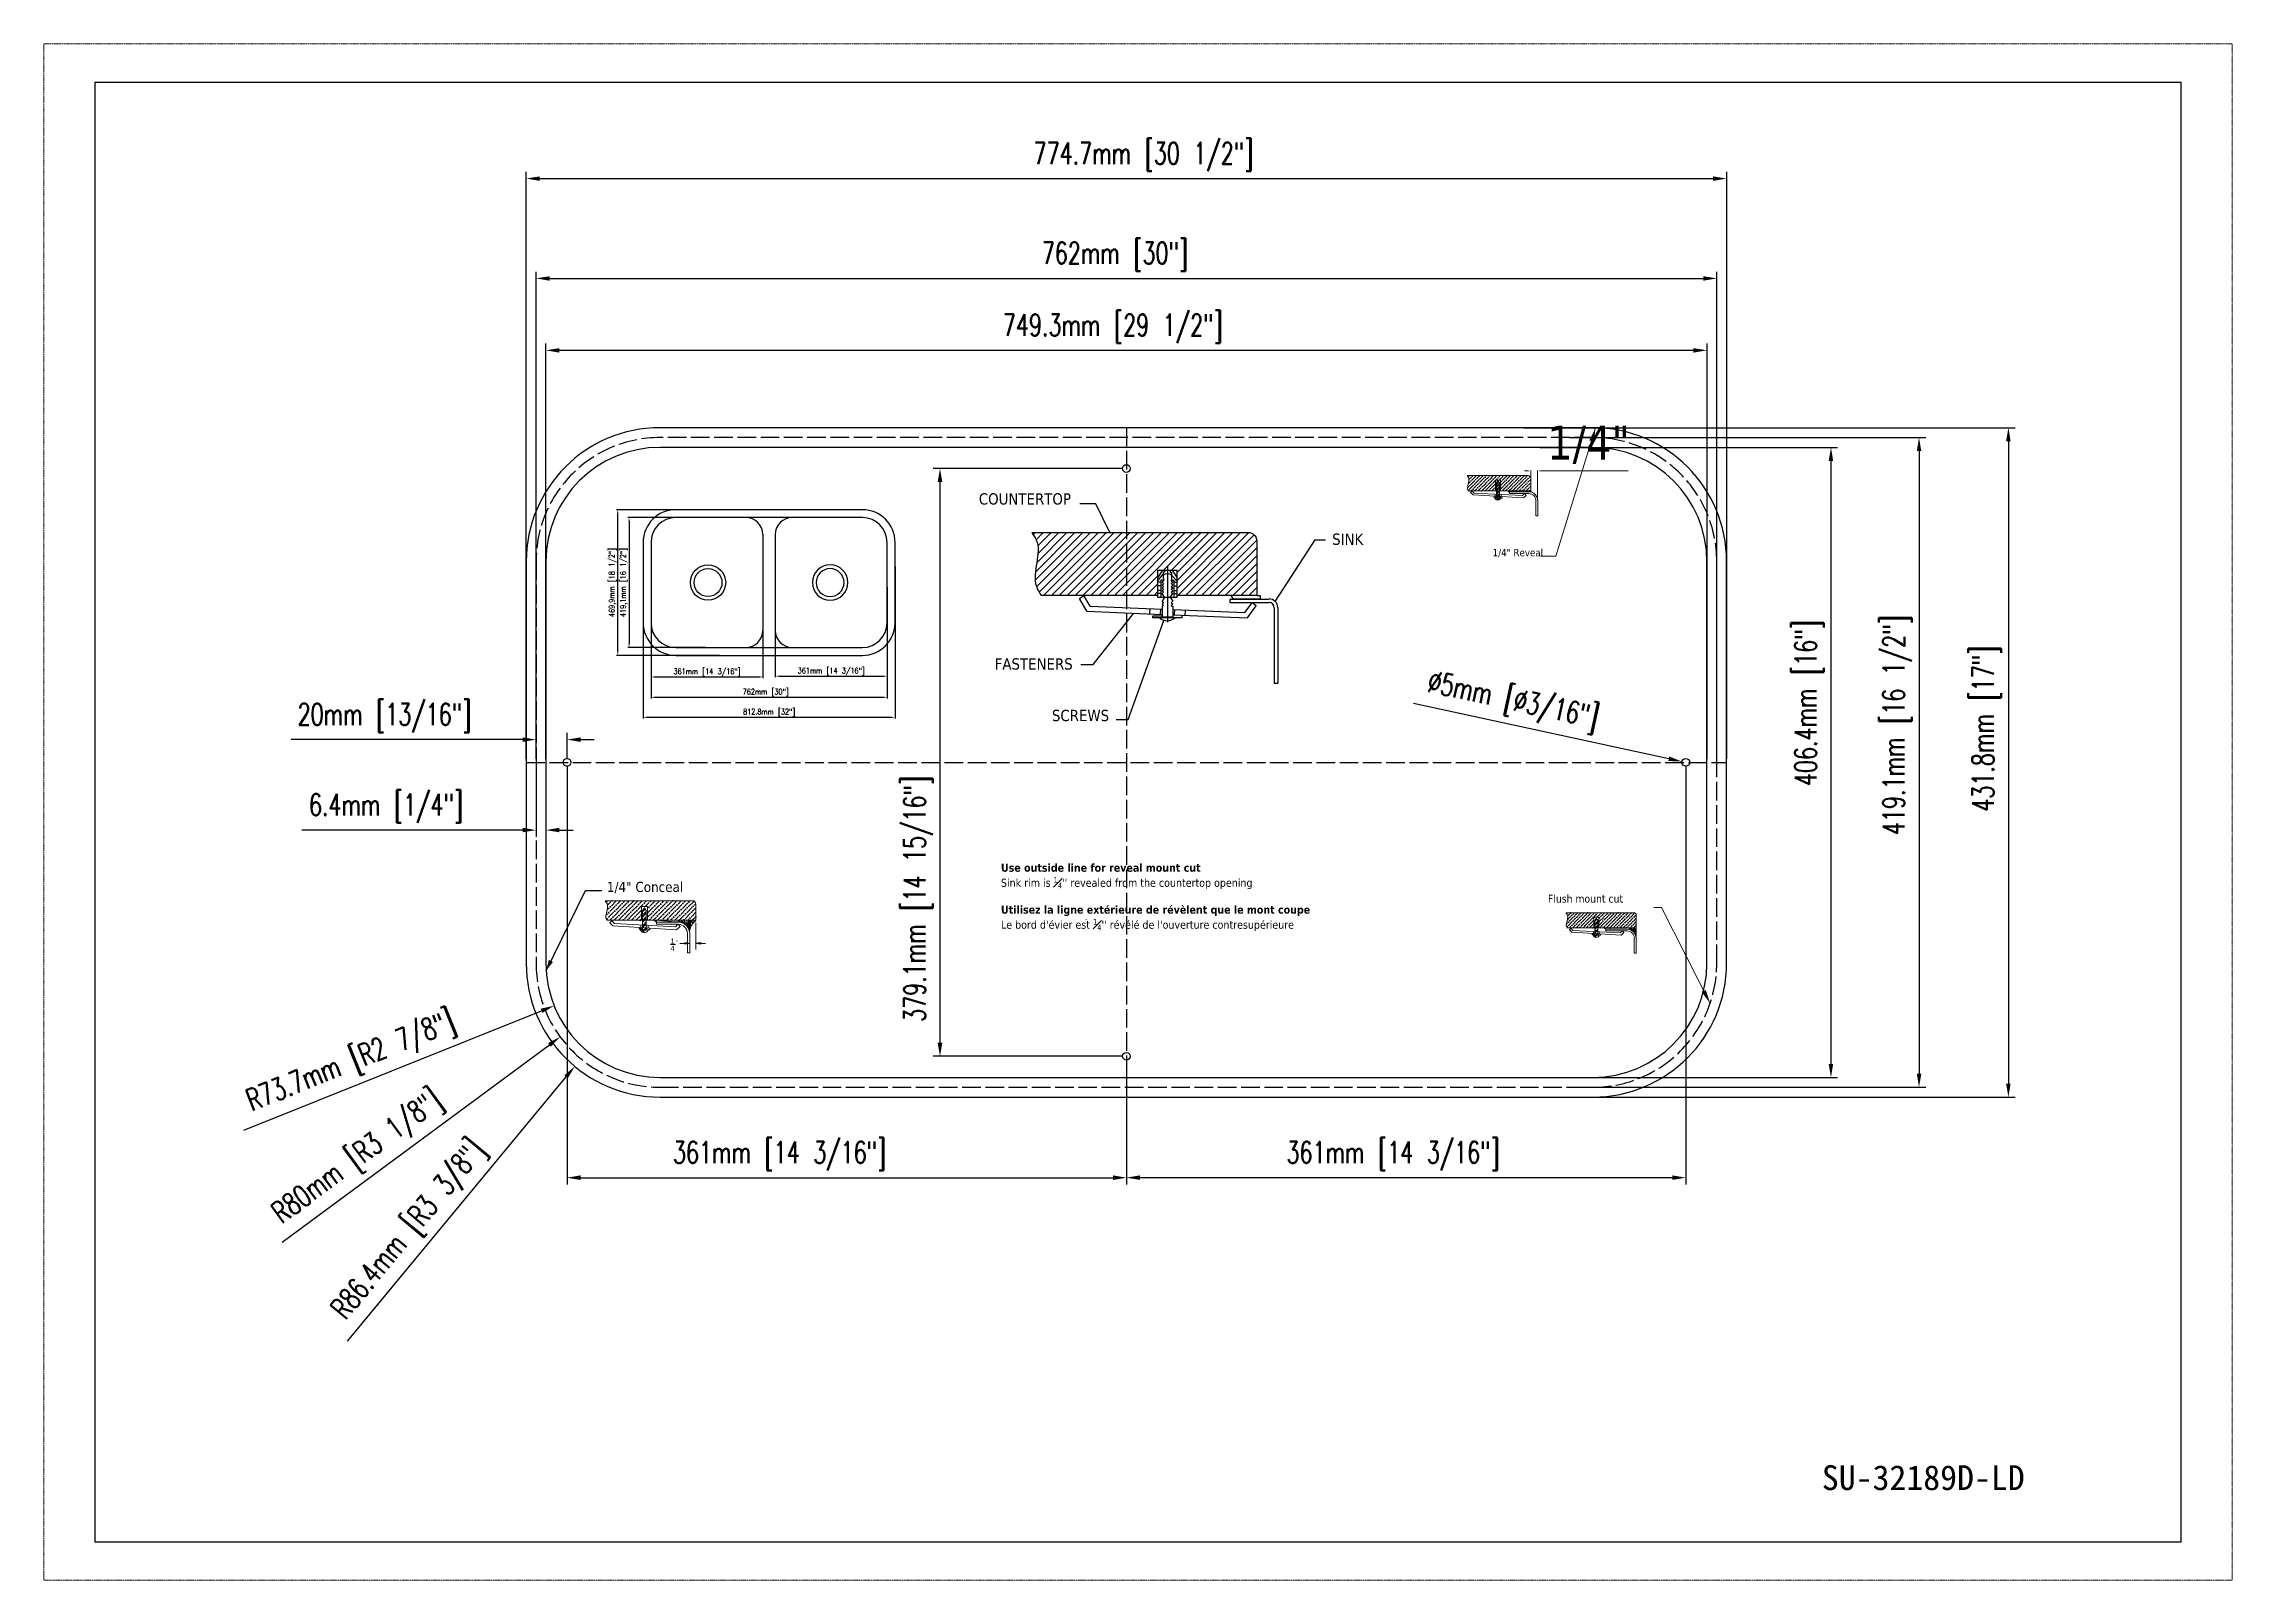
# Model space of a CAD drawing. Header units: millimetres. Extents: x 134 to 1547, y 290 to 1281.
import ezdxf

# ---------------------------------------------------------------- set-up
doc = ezdxf.new("R2010")
doc.units = ezdxf.units.MM
doc.linetypes.add('ACAD_ISO02W100', pattern=[15, 12, -3])
doc.linetypes.add('PHANTOM2', pattern=[1.25, 0.625, -0.125, 0.125, -0.125, 0.125, -0.125])
doc.layers.add('1', color=7, linetype='Continuous')
doc.layers.add('CONT', color=7, linetype='Continuous')
for name, color, linetype, lineweight in [('尺寸標注', 1, 'Continuous', 30), ('文字', 3, 'Continuous', 30), ('細實線', 1, 'Continuous', 13)]:
    doc.layers.add(name, color=color, linetype=linetype, lineweight=lineweight)
doc.layers.add('裝訂區域', color=6, linetype='PHANTOM2', lineweight=13, plot=False)
doc.styles.add('0', font='arial.ttf', dxfattribs={"height": 1})
doc.styles.add('DIM', font='txt.shx', dxfattribs={"width": 0.7, "bigfont": 'chineset.shx'})
doc.styles.get("Standard").update_dxf_attribs({"font": 'arial.ttf'})
doc.dimstyles.new('5-1', dxfattribs={"dimscale": 5, "dimtxt": 2.5, "dimasz": 1.8, "dimexe": 1.6, "dimexo": 0.625, "dimtad": 1, "dimdec": 1, "dimdsep": 46, "dimlunit": 6, "dimtxsty": 'DIM', "dimcen": 0, "dimclrd": 1, "dimclre": 1, "dimclrt": 3, "dimadec": 1, "dimazin": 1, "dimtfac": 1, "dimtdec": 1, "dimtmove": 0, "dimatfit": 3, "dimfxl": 1, "dimtolj": 1, "dimlwd": 13, "dimlwe": 13, "dimarcsym": 0})
doc.dimstyles.new('DIMSTYLE_1', dxfattribs={"dimtxt": 9.5, "dimasz": 7, "dimexe": 0.18, "dimexo": 0.0625, "dimgap": 1, "dimtad": 1, "dimtoh": 1, "dimdsep": 46, "dimtxsty": 'Standard', "dimblk": '_FILLED', "dimcen": 0.09, "dimadec": 0, "dimazin": 0, "dimtp": 0.01, "dimtm": 0.01, "dimtfac": 1, "dimtofl": 0, "dimtmove": 0, "dimatfit": 3, "dimldrblk": '_FILLED', "dimfxl": 1, "dimtolj": 1, "dimarcsym": 0})
doc.dimstyles.new('in+mm', dxfattribs={"dimtxt": 15, "dimasz": 10, "dimexe": 0.18, "dimexo": 0.0625, "dimgap": 3, "dimtad": 1, "dimtoh": 1, "dimdec": 4, "dimlfac": 0.03937, "dimdsep": 46, "dimlunit": 5, "dimtxsty": 'Standard', "dimcen": 0.09, "dimclrd": 256, "dimclre": 256, "dimadec": 0, "dimazin": 0, "dimtp": 0.01, "dimtm": 0.01, "dimtfac": 1, "dimtdec": 4, "dimtofl": 0, "dimtmove": 0, "dimatfit": 3, "dimfxl": 1, "dimfrac": 2, "dimtolj": 1, "dimlwd": 0, "dimlwe": 0, "dimarcsym": 0})
doc.dimstyles.new('mm+in', dxfattribs={"dimscale": 3, "dimtxt": 4, "dimasz": 2.5, "dimexe": 1.25, "dimexo": 0.625, "dimgap": 2, "dimtad": 1, "dimdec": 1, "dimtxsty": 'DIM', "dimcen": 0, "dimclrd": 1, "dimclre": 1, "dimclrt": 3, "dimadec": 0, "dimazin": 0, "dimtfac": 1, "dimtdec": 1, "dimtofl": 0, "dimtmove": 0, "dimatfit": 3, "dimfxl": 1, "dimlwd": -1, "dimarcsym": 0})

msp = doc.modelspace()

# ---------------------------------------------------------------- texts
at = {"layer": '尺寸標注', "lineweight": 9, "style": '0'}
for s, p in [('4', (538.95401, 695.77295)), ('1', (538.94463, 700.49386))]:
    msp.add_text(s, height=3.37507, dxfattribs=at).set_placement(p)
at = {"layer": '尺寸標注', "lineweight": 9, "style": '0', "width": 1.979076}
msp.add_text('"', height=1.70498, dxfattribs=at).set_placement((542.21028, 700.75549))
at = {"layer": '尺寸標注', "char_height": 6.5324715, "attachment_point": 1}
for s, insert, width in [('{\\fTahoma|b0|i0|c163|p34; }', (498.58157, 752.43476), 57.1848474), ('{\\fTahoma|b0|i0|c163|p34; }', (498.51859, 742.63569), 59.7478276), ('{\\fTahoma|b0|i0|c163|p34;1/4" Conceal}', (497.85279, 740.32848), 53.6218673)]:
    msp.add_mtext(s, dxfattribs=dict(at, insert=insert, width=width))
at = {"layer": '文字'}
for s, insert, char_height, width, attachment_point in [("\\A1;\\fTahoma|b1|i0|c0|p34;Use outside line for reveal mount cut\\fTahoma|b0|i0|c0|p34; \\PSink rim is {\\H0.7x;\\S1#4;}\\H1.00002x;'' revealed from the countertop opening\\P\\fTahoma|b1|i0|c0|p34;\\PUtilisez la ligne extérieure de révèlent que le mont coupe\\P\\fTahoma|b0|i0|c0|p34;Le bord d'évier est {\\H0.7x;\\S1#4;}\\H1.00002x;'' révélé de l'ouverture contresupérieure", (752.1377, 752.041), 5.2, 327.0043348, 1), ('{\\fTahoma|b0|i0|c163|p34;^ }', (805.89801, 716.47102), 2.6, 18.8015468, 1), ('{\\fNSimSun|b0|i0|c134|p49;SU-32189D-LD\\fEbrima|b0|i0|c134|p2;}', (1347.34475, 364.02751), 16.0317741, 320.5284472, 2)]:
    msp.add_mtext(s, dxfattribs=dict(at, insert=insert, char_height=char_height, width=width, attachment_point=attachment_point))
at = {"layer": '細實線', "attachment_point": 1}
for s, insert, char_height, width in [('{\\fTahoma|b0|i0|c163|p34; }', (1072.22938, 965.26185), 4.7563099, 49.031416), ('{\\fTahoma|b0|i0|c163|p34;1/4"\\fTahoma|b0|i0|c0|p34; \\fTahoma|b0|i0|c163|p34;Revea\\fTahoma|b0|i0|c0|p34;l}', (1069.46645, 955.09797), 4.75630986, 43.3138496), ('{\\fTahoma|b0|i0|c163|p34; }', (1072.22938, 958.52374), 4.7563099, 43.5443002), ('{\\fTahoma|b0|i0|c0|p34; }', (1106.56473, 738.63815), 5.0739515, 93.8915541), ('{\\fTahoma|b0|i0|c0|p34;Flush mount cut}', (1105.15923, 732.00086), 5.0739515, 79.3483601), ('{\\fTahoma|b0|i0|c0|p34; }', (1106.56473, 731.59042), 5.0739515, 104.4684106)]:
    msp.add_mtext(s, dxfattribs=dict(at, insert=insert, char_height=char_height, width=width))

# ---------------------------------------------------------------- blocks, each defined once
blk = doc.blocks.new('_FILLED')
at = {"color": 0, "linetype": 'ByBlock'}
blk.add_solid([(0, 0), (-1, 0.21), (-1, -0.21)], dxfattribs=at)
blk = doc.blocks.new('*D26')
at = {"layer": 'Defpoints', "color": 0}
for p in [(1098.5, 1005.4), (1094, 1000.7), (1098.5, 986.3)]:
    blk.add_point(p, dxfattribs=at)
at = {"layer": '細實線', "lineweight": 0}
for p, q in [((1092, 1005.4), (1090, 1005.4)), ((1094, 1000.8), (1094, 1005.6)), ((1098.5, 986.3), (1098.5, 1005.6)), ((1102.5, 1005.4), (1100.5, 1005.4)), ((1157, 1005.4), (1102.5, 1005.4))]:
    blk.add_line(p, q, dxfattribs=at)
at = {"layer": '細實線'}
for points in [[(1092, 1005.1), (1092, 1005.7), (1094, 1005.4)], [(1100.5, 1005.7), (1100.5, 1005.1), (1098.5, 1005.4)]]:
    blk.add_solid(points, dxfattribs=at)
at = {"layer": '細實線', "color": 0, "insert": (1131.3, 1022.2), "char_height": 15, "attachment_point": 5}
blk.add_mtext('\\A1;{\\fTahoma|b0|i0|c163|p34;\\H1.4581x;1/4"}', dxfattribs=at)
blk = doc.blocks.new('df')
at = {"layer": 'CONT', "lineweight": 25}
h = blk.add_hatch(dxfattribs=at)
h.set_pattern_fill('ANSI31', color=256, scale=0.808315, style=0)
h.set_pattern_definition([(45, (-1992.1023, 310.9053), (-1.814719, 1.814719), [])])
edge = h.paths.add_edge_path()
edge.add_arc((-1442.8, 359.3), 4.04, 0, 90)
edge.add_line((-1442.8, 363.4), (-1542.4, 363.4))
edge.add_spline(control_points=[(-1542.4, 363.4), (-1541.7, 362.3), (-1536.6, 355.4), (-1543.6, 343.4), (-1538.9, 335.9), (-1538.1, 334.5)], knot_values=[0, 0, 0, 0, 4.788302, 31.211075, 37.135874, 37.135874, 37.135874, 37.135874], degree=3, periodic=0)
edge.add_line((-1538.1, 334.5), (-1484.5, 334.5))
edge.add_line((-1484.5, 334.5), (-1484.5, 346.1))
edge.add_line((-1484.5, 346.1), (-1475.6, 346.1))
edge.add_line((-1475.6, 346.1), (-1475.6, 334.5))
edge.add_line((-1475.6, 334.5), (-1438.7, 334.5))
edge.add_line((-1438.7, 334.5), (-1438.7, 359.3))
at = {"lineweight": 25}
for p, q in [((-1520.5, 333.2), (-1518.4, 334.5)), ((-1488.1, 328.5), (-1488.2, 326.1)), ((-1483.2, 328.3), (-1483.3, 325.9)), ((-1476.7, 328), (-1476.9, 325.6)), ((-1471.9, 327.8), (-1472, 325.4)), ((-1439.2, 329.8), (-1441.1, 331.2))]:
    blk.add_line(p, q, dxfattribs=at)
at = {"layer": 'CONT', "lineweight": 25}
for p, q in [((-1512.9, 376.7), (-1520.3, 376.7)), ((-1506.5, 363.4), (-1512.9, 376.7)), ((-1542.4, 363.4), (-1442.8, 363.4)), ((-1438.7, 334.5), (-1438.7, 359.3)), ((-1430.5, 331.7), (-1412.1, 360.1)), ((-1412.1, 360.1), (-1407.3, 360.1)), ((-1484.5, 346.1), (-1475.6, 346.1)), ((-1482.2, 346.1), (-1484.5, 342.7)), ((-1484.5, 346.1), (-1484.5, 333.7)), ((-1484.5, 341.1), (-1482, 344.3)), ((-1481.4, 345.2), (-1482, 345.2)), ((-1481.4, 346.1), (-1481.4, 345.2)), ((-1480, 348), (-1480, 322.2)), ((-1478.7, 346.1), (-1478.7, 345.2)), ((-1478.7, 345.2), (-1478.1, 345.2)), ((-1475.6, 341.1), (-1478.1, 343.8)), ((-1477.9, 346.1), (-1475.6, 342.7)), ((-1475.6, 333.7), (-1475.6, 346.1)), ((-1484.4, 334.5), (-1538.1, 334.5)), ((-1517, 327.3), (-1520.5, 333.2)), ((-1515.5, 329.7), (-1518.4, 334.5)), ((-1483, 340.6), (-1484.5, 340.6)), ((-1483, 338.9), (-1484.5, 338.9)), ((-1483, 336.8), (-1484.5, 336.8)), ((-1483, 335.5), (-1484.5, 335.5)), ((-1484.5, 333.7), (-1475.6, 333.7)), ((-1481.8, 341.5), (-1483, 341.5)), ((-1483, 341.5), (-1483, 333.7)), ((-1481.8, 336.1), (-1482.5, 335.5)), ((-1481.3, 333.7), (-1482.5, 335.5)), ((-1481.3, 333.7), (-1482.5, 331.9)), ((-1481.8, 341.3), (-1482.4, 340.6)), ((-1481.8, 340), (-1482.4, 340.6)), ((-1481.8, 340), (-1482.4, 339.3)), ((-1481.8, 338.7), (-1482.4, 339.3)), ((-1481.8, 338.7), (-1482.4, 338)), ((-1481.8, 337.4), (-1482.4, 338)), ((-1481.8, 337.4), (-1482.4, 336.7)), ((-1481.8, 336.1), (-1482.4, 336.7)), ((-1478.8, 333.7), (-1477.6, 335.5)), ((-1478.8, 333.7), (-1477.6, 331.9)), ((-1478.3, 341.5), (-1477.1, 341.5)), ((-1478.3, 341.3), (-1477.6, 340.6)), ((-1478.3, 340), (-1477.6, 340.6)), ((-1478.3, 340), (-1477.6, 339.3)), ((-1478.3, 338.7), (-1477.6, 339.3)), ((-1478.3, 338.7), (-1477.6, 338)), ((-1478.3, 337.4), (-1477.6, 338)), ((-1478.3, 337.4), (-1477.6, 336.7)), ((-1478.3, 336.1), (-1477.6, 336.7)), ((-1478.3, 336.1), (-1477.6, 335.5)), ((-1477.1, 341.5), (-1477.1, 333.7)), ((-1477.1, 340.6), (-1475.6, 340.6)), ((-1477.1, 338.9), (-1475.6, 338.9)), ((-1477.1, 336.8), (-1475.6, 336.8)), ((-1477.1, 335.5), (-1475.6, 335.5)), ((-1438.7, 334.5), (-1475.6, 334.5)), ((-1451.3, 332.9), (-1433.3, 332.9)), ((-1451.3, 332.9), (-1451.3, 331.3)), ((-1449.6, 332.9), (-1450.7, 334.5)), ((-1437.4, 332.9), (-1449.6, 332.9)), ((-1438.7, 334.5), (-1437.4, 334.5)), ((-1437.4, 334.5), (-1437.4, 332.9)), ((-1517, 327.3), (-1482.5, 325.8)), ((-1515.5, 329.7), (-1482.5, 328.3)), ((-1514.2, 302.9), (-1495.5, 326.4)), ((-1498, 277.6), (-1481.7, 323.1)), ((-1482.5, 325), (-1486.9, 325)), ((-1486.9, 325), (-1486.9, 324.4)), ((-1486.9, 324.4), (-1473.2, 324.4)), ((-1481.8, 331.2), (-1482.5, 331.9)), ((-1481.8, 329.9), (-1482.5, 329.4)), ((-1482.5, 329.4), (-1482.5, 324.7)), ((-1482.5, 324.7), (-1477.6, 324.7)), ((-1481.8, 331.2), (-1482.4, 330.6)), ((-1481.8, 329.9), (-1482.4, 330.6)), ((-1478.3, 331.2), (-1477.6, 331.9)), ((-1478.3, 331.2), (-1477.6, 330.6)), ((-1478.3, 329.9), (-1477.6, 330.6)), ((-1478.3, 329.9), (-1477.6, 329.4)), ((-1477.6, 329.4), (-1477.6, 324.7)), ((-1477.6, 328.1), (-1444.4, 326.7)), ((-1477.6, 325.6), (-1443.2, 324.2)), ((-1473.2, 324.4), (-1473.2, 325.5)), ((-1451.3, 331.3), (-1433.3, 331.3)), ((-1444.4, 326.7), (-1441.1, 331.2)), ((-1443.2, 324.2), (-1439.2, 329.8)), ((-1430.9, 328.9), (-1430.9, 294.2)), ((-1429.3, 328.9), (-1429.3, 294.2)), ((-1519.8, 302.9), (-1514.2, 302.9)), ((-1430.9, 294.2), (-1429.3, 294.2)), ((-1503.6, 277.6), (-1498, 277.6))]:
    blk.add_line(p, q, dxfattribs=at)
for centre, radius, start, end in [((-1442.8, 359.3), 4.04, 0, 90), ((-1480, 341.4), 3.09, 50.677, 129.323), ((-1433.3, 328.9), 4.04, 0, 90), ((-1480.1, 328.1), 5.2, 224.4662, 315.5338), ((-1433.3, 328.9), 2.42, 0, 90)]:
    blk.add_arc(centre, radius, start, end, dxfattribs=at)
for points, knots in [([(-1542.4, 363.4), (-1541.7, 362.3), (-1536.6, 355.4), (-1543.6, 343.4), (-1538.9, 335.9), (-1538.1, 334.5)], [0, 0, 0, 0, 3.870458, 25.228387, 30.017492, 30.017492, 30.017492, 30.017492]), ([(-1482, 345.2), (-1482, 344.4), (-1482, 343.1), (-1481.8, 341.8), (-1481.8, 341.3)], [0.304732, 0.304732, 0.304732, 0.304732, 3.312565, 5.150382, 5.150382, 5.150382, 5.150382]), ([(-1478.1, 345.2), (-1478.1, 344.4), (-1478.1, 343.1), (-1478.2, 341.8), (-1478.3, 341.3)], [0.304732, 0.304732, 0.304732, 0.304732, 3.312565, 5.150382, 5.150382, 5.150382, 5.150382])]:
    blk.add_open_spline(points, degree=3, knots=knots, dxfattribs=at)
at = {"layer": 'CONT', "char_height": 5.198, "width": 14.864, "attachment_point": 1}
for s, insert in [('{\\fTahoma|b0|i0|c0|p34;COUNTERTOP\\P }', (-1566.7, 381.5)), ('{\\fTahoma|b0|i0|c0|p34;SINK\\P }', (-1404.3, 363)), ('{\\fTahoma|b0|i0|c0|p34;FASTENERS\\P }', (-1559.4, 305.7)), ('{\\fTahoma|b0|i0|c0|p34;SCREWS\\P }', (-1533.1, 282))]:
    blk.add_mtext(s, dxfattribs=dict(at, insert=insert))
blk = doc.blocks.new('*D3')
at = {"layer": 'Defpoints', "color": 0}
for p in [(7365.5, 2087.8), (8178.3, 2087.8), (8178.3, 1599.5)]:
    blk.add_point(p, dxfattribs=at)
at = {"layer": '尺寸標注', "lineweight": -2}
for p, q in [((7365.5, 2086), (7365.5, 1595.8)), ((8178.3, 2086), (8178.3, 1595.8))]:
    blk.add_line(p, q, dxfattribs=at)
at = {"layer": '尺寸標注', "color": 1}
blk.add_line((7377.5, 1599.5), (8166.3, 1599.5), dxfattribs=at)
for points in [[(7377.5, 1601.5), (7377.5, 1597.5), (7365.5, 1599.5)], [(8166.3, 1601.5), (8166.3, 1597.5), (8178.3, 1599.5)]]:
    blk.add_solid(points, dxfattribs=at)
at = {"layer": '尺寸標注', "color": 3, "insert": (7772, 1614.5), "char_height": 18, "attachment_point": 5, "style": 'DIM'}
blk.add_mtext('812.8mm [32"]', dxfattribs=at)
blk = doc.blocks.new('*D4')
at = {"layer": 'Defpoints', "color": 0}
for p in [(7283.7, 2269.2), (7537.3, 2269.2), (7614.2, 1799.3)]:
    blk.add_point(p, dxfattribs=at)
at = {"layer": '尺寸標注', "lineweight": -2}
for p, q in [((7535.5, 2269.2), (7279.9, 2269.2)), ((7612.3, 1799.3), (7279.9, 1799.3))]:
    blk.add_line(p, q, dxfattribs=at)
at = {"layer": '尺寸標注', "color": 1}
blk.add_line((7283.7, 1811.3), (7283.7, 2257.2), dxfattribs=at)
for points in [[(7281.7, 2257.2), (7285.7, 2257.2), (7283.7, 2269.2)], [(7281.7, 1811.3), (7285.7, 1811.3), (7283.7, 1799.3)]]:
    blk.add_solid(points, dxfattribs=at)
at = {"layer": '尺寸標注', "color": 3, "insert": (7267.2, 2034.2), "char_height": 18, "attachment_point": 5, "rotation": 90, "style": 'DIM'}
blk.add_mtext('469,9mm [18 1/2"]', dxfattribs=at)
blk = doc.blocks.new('*D5')
at = {"layer": 'Defpoints', "color": 0}
for p in [(7552.8, 2243.8), (7320, 1824.7), (7569.1, 1824.7)]:
    blk.add_point(p, dxfattribs=at)
at = {"layer": '尺寸標注', "lineweight": -2}
for p, q in [((7550.9, 2243.8), (7316.3, 2243.8)), ((7567.2, 1824.7), (7316.3, 1824.7))]:
    blk.add_line(p, q, dxfattribs=at)
at = {"layer": '尺寸標注', "color": 1}
blk.add_line((7320, 2231.8), (7320, 1836.7), dxfattribs=at)
for points in [[(7318, 2231.8), (7322, 2231.8), (7320, 2243.8)], [(7318, 1836.7), (7322, 1836.7), (7320, 1824.7)]]:
    blk.add_solid(points, dxfattribs=at)
at = {"layer": '尺寸標注', "color": 3, "insert": (7303.5, 2034.2), "char_height": 18, "attachment_point": 5, "rotation": 90, "style": 'DIM'}
blk.add_mtext('419,1mm [16 1/2"]', dxfattribs=at)
blk = doc.blocks.new('*D6')
at = {"layer": 'Defpoints', "color": 0}
for p in [(7390.9, 2021.2), (7751.9, 2021.2), (7751.9, 1729.7)]:
    blk.add_point(p, dxfattribs=at)
at = {"layer": '尺寸標注', "lineweight": -2}
for p, q in [((7390.9, 2019.4), (7390.9, 1726)), ((7751.9, 2019.4), (7751.9, 1726))]:
    blk.add_line(p, q, dxfattribs=at)
at = {"layer": '尺寸標注', "color": 1}
blk.add_line((7402.9, 1729.7), (7739.9, 1729.7), dxfattribs=at)
for points in [[(7402.9, 1731.7), (7402.9, 1727.7), (7390.9, 1729.7)], [(7739.9, 1731.7), (7739.9, 1727.7), (7751.9, 1729.7)]]:
    blk.add_solid(points, dxfattribs=at)
at = {"layer": '尺寸標注', "color": 3, "insert": (7571.4, 1744.7), "char_height": 18, "attachment_point": 5, "style": 'DIM'}
blk.add_mtext('361mm [14 3/16"]', dxfattribs=at)
blk = doc.blocks.new('*D7')
at = {"layer": 'Defpoints', "color": 0}
for p in [(7791.9, 1971), (8152.9, 1971), (8152.9, 1732.2)]:
    blk.add_point(p, dxfattribs=at)
at = {"layer": '尺寸標注', "lineweight": -2}
for p, q in [((7791.9, 1969.1), (7791.9, 1728.5)), ((8152.9, 1969.1), (8152.9, 1728.5))]:
    blk.add_line(p, q, dxfattribs=at)
at = {"layer": '尺寸標注', "color": 1}
blk.add_line((7803.9, 1732.2), (8140.9, 1732.2), dxfattribs=at)
for points in [[(7803.9, 1734.2), (7803.9, 1730.2), (7791.9, 1732.2)], [(8140.9, 1734.2), (8140.9, 1730.2), (8152.9, 1732.2)]]:
    blk.add_solid(points, dxfattribs=at)
at = {"layer": '尺寸標注', "color": 3, "insert": (7972.4, 1747.2), "char_height": 18, "attachment_point": 5, "style": 'DIM'}
blk.add_mtext('361mm [14 3/16"]', dxfattribs=at)
blk = doc.blocks.new('*D8')
at = {"layer": 'Defpoints', "color": 0}
for p in [(7390.9, 2021.2), (8152.9, 2021.2), (8152.9, 1664.2)]:
    blk.add_point(p, dxfattribs=at)
at = {"layer": '尺寸標注', "lineweight": -2}
for p, q in [((7390.9, 2019.4), (7390.9, 1660.5)), ((8152.9, 2019.4), (8152.9, 1660.5))]:
    blk.add_line(p, q, dxfattribs=at)
at = {"layer": '尺寸標注', "color": 1}
blk.add_line((7402.9, 1664.2), (8140.9, 1664.2), dxfattribs=at)
for points in [[(7402.9, 1666.2), (7402.9, 1662.2), (7390.9, 1664.2)], [(8140.9, 1666.2), (8140.9, 1662.2), (8152.9, 1664.2)]]:
    blk.add_solid(points, dxfattribs=at)
at = {"layer": '尺寸標注', "color": 3, "insert": (7761, 1679.2), "char_height": 18, "attachment_point": 5, "style": 'DIM'}
blk.add_mtext('762mm [30"]', dxfattribs=at)
blk = doc.blocks.new('*D27')
at = {"color": 1, "lineweight": -2}
for p, q in [((458.5, 819.6), (458.5, 1087.5)), ((1207.8, 819.6), (1207.8, 1087.5))]:
    blk.add_line(p, q, dxfattribs=at)
at = {"color": 1}
blk.add_line((467.2, 1083.2), (1199, 1083.2), dxfattribs=at)
for points in [[(467.2, 1084.6), (467.2, 1081.7), (458.5, 1083.2)], [(1199, 1081.7), (1199, 1084.6), (1207.8, 1083.2)]]:
    blk.add_solid(points, dxfattribs=at)
at = {"layer": 'Defpoints', "color": 0}
for p in [(1207.8, 1083.2), (458.5, 817.4), (1207.8, 817.4)]:
    blk.add_point(p, dxfattribs=at)
at = {"color": 3, "insert": (824.3, 1097.2), "char_height": 14, "attachment_point": 5, "style": 'DIM'}
blk.add_mtext('749.3mm [29 1/2"]', dxfattribs=at)
blk = doc.blocks.new('*D28')
at = {"color": 1, "lineweight": -2}
for p, q in [((452.1, 819.6), (452.1, 1133.9)), ((1214.1, 819.6), (1214.1, 1133.9))]:
    blk.add_line(p, q, dxfattribs=at)
at = {"color": 1}
blk.add_line((460.9, 1129.6), (1205.4, 1129.6), dxfattribs=at)
for points in [[(460.9, 1131), (460.9, 1128.1), (452.1, 1129.6)], [(1205.4, 1128.1), (1205.4, 1131), (1214.1, 1129.6)]]:
    blk.add_solid(points, dxfattribs=at)
at = {"layer": 'Defpoints', "color": 0}
for p in [(1214.1, 1129.6), (452.1, 817.4), (1214.1, 817.4)]:
    blk.add_point(p, dxfattribs=at)
at = {"color": 3, "insert": (825.7, 1143.6), "char_height": 14, "attachment_point": 5, "style": 'DIM'}
blk.add_mtext('762mm [30"]', dxfattribs=at)
blk = doc.blocks.new('*D29')
at = {"color": 1, "lineweight": -2}
for p, q in [((445.8, 819.6), (445.8, 1198.3)), ((1220.5, 819.6), (1220.5, 1198.3))]:
    blk.add_line(p, q, dxfattribs=at)
at = {"color": 1}
blk.add_line((454.5, 1194), (1211.7, 1194), dxfattribs=at)
for points in [[(454.5, 1195.4), (454.5, 1192.5), (445.8, 1194)], [(1211.7, 1192.5), (1211.7, 1195.4), (1220.5, 1194)]]:
    blk.add_solid(points, dxfattribs=at)
at = {"layer": 'Defpoints', "color": 0}
for p in [(1220.5, 1194), (445.8, 817.4), (1220.5, 817.4)]:
    blk.add_point(p, dxfattribs=at)
at = {"color": 3, "insert": (844.1, 1208), "char_height": 14, "attachment_point": 5, "style": 'DIM'}
blk.add_mtext('774.7mm [30 1/2"]', dxfattribs=at)
blk = doc.blocks.new('*D30')
at = {"color": 1, "lineweight": -2}
for p, q in [((1100, 1020.6), (1292.1, 1020.6)), ((1100, 614.2), (1292.1, 614.2))]:
    blk.add_line(p, q, dxfattribs=at)
at = {"color": 1}
blk.add_line((1287.8, 1011.8), (1287.8, 622.9), dxfattribs=at)
for points in [[(1289.2, 1011.8), (1286.3, 1011.8), (1287.8, 1020.6)], [(1286.3, 622.9), (1289.2, 622.9), (1287.8, 614.2)]]:
    blk.add_solid(points, dxfattribs=at)
at = {"layer": 'Defpoints', "color": 0}
for p in [(1097.8, 1020.6), (1097.8, 614.2), (1287.8, 614.2)]:
    blk.add_point(p, dxfattribs=at)
at = {"color": 3, "insert": (1273.8, 855.6), "char_height": 14, "attachment_point": 5, "rotation": 90, "style": 'DIM'}
blk.add_mtext('406.4mm [16"]', dxfattribs=at)
blk = doc.blocks.new('*D31')
at = {"color": 1, "lineweight": -2}
for p, q in [((1119, 1026.9), (1349, 1026.9)), ((1119, 607.8), (1349, 607.8))]:
    blk.add_line(p, q, dxfattribs=at)
at = {"color": 1}
blk.add_line((1344.6, 1018.2), (1344.6, 616.6), dxfattribs=at)
for points in [[(1346.1, 1018.2), (1343.2, 1018.2), (1344.6, 1026.9)], [(1343.2, 616.6), (1346.1, 616.6), (1344.6, 607.8)]]:
    blk.add_solid(points, dxfattribs=at)
at = {"layer": 'Defpoints', "color": 0}
for p in [(1116.8, 1026.9), (1116.8, 607.8), (1344.6, 607.8)]:
    blk.add_point(p, dxfattribs=at)
at = {"color": 3, "insert": (1330.6, 841.4), "char_height": 14, "attachment_point": 5, "rotation": 90, "style": 'DIM'}
blk.add_mtext('419.1mm [16 1/2"]', dxfattribs=at)
blk = doc.blocks.new('*D32')
at = {"color": 1, "lineweight": -2}
for p, q in [((1089.5, 1033.3), (1406.6, 1033.3)), ((1089.5, 601.5), (1406.6, 601.5))]:
    blk.add_line(p, q, dxfattribs=at)
at = {"color": 1}
blk.add_line((1402.3, 1024.5), (1402.3, 610.2), dxfattribs=at)
for points in [[(1403.7, 1024.5), (1400.8, 1024.5), (1402.3, 1033.3)], [(1400.8, 610.2), (1403.7, 610.2), (1402.3, 601.5)]]:
    blk.add_solid(points, dxfattribs=at)
at = {"layer": 'Defpoints', "color": 0}
for p in [(1087.3, 1033.3), (1087.3, 601.5), (1402.3, 601.5)]:
    blk.add_point(p, dxfattribs=at)
at = {"color": 3, "insert": (1388.3, 839.1), "char_height": 14, "attachment_point": 5, "rotation": 90, "style": 'DIM'}
blk.add_mtext('431.8mm [17"]', dxfattribs=at)
blk = doc.blocks.new('*D33')
at = {"color": 1, "lineweight": -2}
for p, q in [((452.1, 818.2), (452.1, 769.4)), ((458.5, 815.2), (458.5, 769.4))]:
    blk.add_line(p, q, dxfattribs=at)
at = {"color": 1}
for p, q in [((443.4, 773.7), (300.9, 773.7)), ((467.2, 773.7), (476, 773.7))]:
    blk.add_line(p, q, dxfattribs=at)
for points in [[(443.4, 772.3), (443.4, 775.2), (452.1, 773.7)], [(467.2, 775.2), (467.2, 772.3), (458.5, 773.7)]]:
    blk.add_solid(points, dxfattribs=at)
at = {"layer": 'Defpoints', "color": 0}
for p in [(452.1, 820.4), (458.5, 817.4), (452.1, 773.7)]:
    blk.add_point(p, dxfattribs=at)
at = {"color": 3, "insert": (355.3, 787.7), "char_height": 14, "attachment_point": 5, "style": 'DIM'}
blk.add_mtext('6.4mm [1/4"]', dxfattribs=at)
blk = doc.blocks.new('*D34')
at = {"color": 1, "lineweight": -2}
for p, q in [((452.1, 819.6), (452.1, 836.5)), ((472.1, 819.6), (472.1, 836.5))]:
    blk.add_line(p, q, dxfattribs=at)
at = {"color": 1}
for p, q in [((443.4, 832.1), (294.2, 832.1)), ((480.9, 832.1), (489.6, 832.1))]:
    blk.add_line(p, q, dxfattribs=at)
for points in [[(443.4, 830.6), (443.4, 833.5), (452.1, 832.1)], [(480.9, 833.5), (480.9, 830.6), (472.1, 832.1)]]:
    blk.add_solid(points, dxfattribs=at)
at = {"layer": 'Defpoints', "color": 0}
for p in [(452.1, 832.1), (452.1, 817.4), (472.1, 817.4)]:
    blk.add_point(p, dxfattribs=at)
at = {"color": 3, "insert": (354.3, 846.1), "char_height": 14, "attachment_point": 5, "style": 'DIM'}
blk.add_mtext('20mm [13/16"]', dxfattribs=at)
blk = doc.blocks.new('*D35')
at = {"color": 1}
blk.add_line((1018.3, 855.5), (1183.1, 819.8), dxfattribs=at)
blk.add_solid([(1182.8, 818.3), (1183.4, 821.2), (1191.7, 817.9)], dxfattribs=at)
at = {"layer": 'Defpoints', "color": 0}
for p in [(1191.7, 817.9), (1196.6, 816.9)]:
    blk.add_point(p, dxfattribs=at)
at = {"color": 3, "insert": (1082.4, 855.9), "char_height": 14, "attachment_point": 5, "rotation": 347.7624, "style": 'DIM'}
blk.add_mtext('∅5mm [∅3/16"]', dxfattribs=at)
blk = doc.blocks.new('*D36')
at = {"color": 1, "lineweight": -2}
for p, q in [((830.9, 1006.9), (708.4, 1006.9)), ((830.9, 627.8), (708.4, 627.8))]:
    blk.add_line(p, q, dxfattribs=at)
at = {"color": 1}
blk.add_line((712.8, 998.2), (712.8, 636.6), dxfattribs=at)
for points in [[(714.3, 998.2), (711.3, 998.2), (712.8, 1006.9)], [(711.3, 636.6), (714.3, 636.6), (712.8, 627.8)]]:
    blk.add_solid(points, dxfattribs=at)
at = {"layer": 'Defpoints', "color": 0}
for p in [(833.1, 1006.9), (712.8, 627.8), (833.1, 627.8)]:
    blk.add_point(p, dxfattribs=at)
at = {"color": 3, "insert": (698.8, 729.3), "char_height": 14, "attachment_point": 5, "rotation": 90, "style": 'DIM'}
blk.add_mtext('379.1mm [14 15/16"]', dxfattribs=at)
blk = doc.blocks.new('*D37')
at = {"color": 1, "lineweight": -2}
for p, q in [((472.1, 815.2), (472.1, 545.1)), ((833.1, 625.6), (833.1, 545.1))]:
    blk.add_line(p, q, dxfattribs=at)
at = {"color": 1}
blk.add_line((480.9, 549.5), (824.4, 549.5), dxfattribs=at)
for points in [[(480.9, 551), (480.9, 548), (472.1, 549.5)], [(824.4, 548), (824.4, 551), (833.1, 549.5)]]:
    blk.add_solid(points, dxfattribs=at)
at = {"layer": 'Defpoints', "color": 0}
for p in [(472.1, 817.4), (833.1, 627.8), (833.1, 549.5)]:
    blk.add_point(p, dxfattribs=at)
at = {"color": 3, "insert": (609.3, 563.5), "char_height": 14, "attachment_point": 5, "style": 'DIM'}
blk.add_mtext('361mm [14 3/16"]', dxfattribs=at)
blk = doc.blocks.new('*D38')
at = {"color": 1, "lineweight": -2}
for p, q in [((1194.1, 815.2), (1194.1, 545.2)), ((833.1, 625.6), (833.1, 545.2))]:
    blk.add_line(p, q, dxfattribs=at)
at = {"color": 1}
blk.add_line((1185.4, 549.5), (841.9, 549.5), dxfattribs=at)
for points in [[(841.9, 551), (841.9, 548.1), (833.1, 549.5)], [(1185.4, 548.1), (1185.4, 551), (1194.1, 549.5)]]:
    blk.add_solid(points, dxfattribs=at)
at = {"layer": 'Defpoints', "color": 0}
for p in [(1194.1, 817.4), (833.1, 627.8), (833.1, 549.5)]:
    blk.add_point(p, dxfattribs=at)
at = {"color": 3, "insert": (1005.2, 563.5), "char_height": 14, "attachment_point": 5, "style": 'DIM'}
blk.add_mtext('361mm [14 3/16"]', dxfattribs=at)
blk = doc.blocks.new('*D39')
at = {"color": 1}
blk.add_line((330.5, 444.1), (471.5, 614.6), dxfattribs=at)
blk.add_solid([(472.6, 613.6), (470.4, 615.5), (477.1, 621.3)], dxfattribs=at)
at = {"layer": 'Defpoints', "color": 0}
for p in [(532.1, 687.8), (477.1, 621.3)]:
    blk.add_point(p, dxfattribs=at)
at = {"color": 3, "insert": (371, 515), "char_height": 14, "attachment_point": 5, "rotation": 50.3973, "style": 'DIM'}
blk.add_mtext('R86.4mm [R3 3/8"]', dxfattribs=at)
blk = doc.blocks.new('*D40')
at = {"color": 1}
blk.add_line((288.3, 508), (460.7, 635.1), dxfattribs=at)
blk.add_solid([(461.6, 634), (459.8, 636.3), (467.7, 640.3)], dxfattribs=at)
at = {"layer": 'Defpoints', "color": 0}
for p in [(532.1, 687.8), (467.7, 640.3)]:
    blk.add_point(p, dxfattribs=at)
at = {"color": 3, "insert": (337.6, 561.7), "char_height": 14, "attachment_point": 5, "rotation": 36.4166, "style": 'DIM'}
blk.add_mtext('R80mm [R3 1/8"]', dxfattribs=at)
blk = doc.blocks.new('*D41')
at = {"color": 1}
blk.add_line((263.6, 580.2), (455.6, 657.2), dxfattribs=at)
blk.add_solid([(456.2, 655.8), (455.1, 658.5), (463.8, 660.4)], dxfattribs=at)
at = {"layer": 'Defpoints', "color": 0}
for p in [(532.1, 687.8), (463.8, 660.4)]:
    blk.add_point(p, dxfattribs=at)
at = {"color": 3, "insert": (333.1, 623.1), "char_height": 14, "attachment_point": 5, "rotation": 21.8502, "style": 'DIM'}
blk.add_mtext('R73.7mm [R2 7/8"]', dxfattribs=at)
blk = doc.blocks.new('A$C3E9E28A7')
at = {"layer": '1', "lineweight": 25}
for p, q in [((1041.57, 333.62), (439.57, 333.62)), ((1041.57, 308.22), (439.57, 308.22)), ((334.17, 228.22), (334.17, -30.88)), ((359.57, 228.22), (359.57, -30.88)), ((720.57, 253.22), (720.57, -55.88)), ((760.57, 253.22), (760.57, -55.88)), ((1121.57, -30.88), (1121.57, 228.22)), ((1146.97, -30.88), (1146.97, 228.22)), ((439.57, -110.88), (1041.57, -110.88)), ((439.57, -136.28), (1041.57, -136.28))]:
    blk.add_line(p, q, dxfattribs=at)
for radius in [57, 45]:
    blk.add_circle((543.56, 98.67), radius, dxfattribs=at)
at = {"layer": '1', "lineweight": 25, "extrusion": (0, 0, -1)}
for radius in [57, 45]:
    blk.add_circle((-937.57, 98.67), radius, dxfattribs=at)
at = {"layer": '1', "lineweight": 25}
for centre, radius, start, end in [((439.57, 228.22), 105.4, 90, 180), ((439.57, 228.22), 80, 90, 180), ((665.57, 253.22), 55, 0, 90), ((815.57, 253.22), 55, 90, 180), ((1041.57, 228.22), 105.4, 0, 90), ((1041.57, 228.22), 80, 0, 90), ((439.57, -30.88), 105.4, 180, 270), ((439.57, -30.88), 80, 180, 270), ((665.57, -55.88), 55, 270, 0), ((815.57, -55.88), 55, 180, 270), ((1041.57, -30.88), 105.4, 270, 0), ((1041.57, -30.88), 80, 270, 0)]:
    blk.add_arc(centre, radius, start, end, dxfattribs=at)
at = {"layer": '尺寸標注'}
for base, p1, p2, picture, middle in [((252.38, 333.62), (582.86, -136.28), (506.04, 333.62), '*D4', (235.88, 98.67)), ((288.74, -110.88), (521.51, 308.22), (537.77, -110.88), '*D5', (272.24, 98.67))]:
    dim = blk.add_linear_dim(base=base, p1=p1, p2=p2, angle=90, dimstyle='mm+in', override={"dimtxt": 6, "dimasz": 4, "dimpost": 'mm'}, dxfattribs=at)
    dim.commit()
    dim.dimension.update_dxf_attribs({"geometry": picture, "text_midpoint": middle, "insert": (-7031.29, -1935.56)})
for base, p1, p2, picture, middle in [((1146.97, -336.06), (334.17, 152.29), (1146.97, 152.29), '*D3', (740.71, -336.06)), ((1121.57, -271.31), (359.57, 85.68), (1121.57, 85.68), '*D8', (729.71, -271.31))]:
    dim = blk.add_linear_dim(base=base, p1=p1, p2=p2, dimstyle='mm+in', override={"dimtxt": 6, "dimasz": 4, "dimdsep": 46, "dimpost": 'mm'}, dxfattribs=at)
    dim.commit()
    dim.dimension.update_dxf_attribs({"geometry": picture, "text_midpoint": middle, "dimtype": 128, "insert": (-7031.29, -1935.56)})
for base, p1, p2, override, picture, middle in [((720.57, -205.84), (359.57, 85.68), (720.57, 85.68), {"dimtxt": 6, "dimasz": 4, "dimpost": 'mm'}, '*D6', (540.07, -190.84)), ((1121.57, -203.34), (760.57, 35.47), (1121.57, 35.47), {"dimtxt": 6, "dimasz": 4, "dimdsep": 46, "dimpost": 'mm'}, '*D7', (941.07, -188.34))]:
    dim = blk.add_linear_dim(base=base, p1=p1, p2=p2, dimstyle='mm+in', override=override, dxfattribs=at)
    dim.commit()
    dim.dimension.update_dxf_attribs({"geometry": picture, "text_midpoint": middle, "insert": (-7031.29, -1935.56)})

# ---------------------------------------------------------------- dimensions: what is measured, and where the dimension line sits
for base, p1, p2, picture, middle in [((1220.46697, 1193.96451), (445.76697, 817.38132), (1220.46697, 817.38132), '*D29', (844.09288, 1193.96451)), ((1214.11697, 1129.5547), (452.11697, 817.38132), (1214.11697, 817.38132), '*D28', (825.74976, 1129.5547)), ((1207.76697, 1083.15623), (458.46697, 817.38132), (1207.76697, 817.38132), '*D27', (824.27561, 1083.15623)), ((452.11697, 832.08057), (472.11697, 817.38132), (452.11697, 817.38132), '*D34', (354.26281, 832.08057)), ((452.1169720034, 773.7458398878), (458.4669720034, 817.3813234727), (452.1169720034, 820.3834229272), '*D33', (355.28363867, 773.7458398878)), ((833.11697, 549.49278), (472.11697, 817.38132), (833.11697, 627.83132), '*D37', (609.3201, 549.49278)), ((833.11697, 549.53056), (1194.11697, 817.38132), (833.11697, 627.83132), '*D38', (1005.20701, 549.53056))]:
    dim = msp.add_linear_dim(base=base, p1=p1, p2=p2, dimstyle='mm+in', override={"dimscale": 3.5, "dimdsep": 46, "dimpost": 'mm'})
    dim.commit()
    dim.dimension.update_dxf_attribs({"geometry": picture, "text_midpoint": middle, "dimtype": 160})
for base, p1, p2, picture, middle in [((1402.25703, 601.48132), (1087.34302, 1033.28132), (1087.34302, 601.48132), '*D32', (1402.25703, 839.10407)), ((1287.75861, 614.18132), (1097.76376, 1020.58132), (1097.76376, 614.18132), '*D30', (1287.75861, 855.60659)), ((1344.64408, 607.83132), (1116.84625, 1026.93132), (1116.84625, 607.83132), '*D31', (1344.64408, 841.42367)), ((712.79629, 627.83132), (833.11697, 1006.93132), (833.11697, 627.83132), '*D36', (712.79629, 729.30401))]:
    dim = msp.add_linear_dim(base=base, p1=p1, p2=p2, angle=90, dimstyle='mm+in', override={"dimscale": 3.5, "dimdsep": 46, "dimpost": 'mm'})
    dim.commit()
    dim.dimension.update_dxf_attribs({"geometry": picture, "text_midpoint": middle, "dimtype": 160})
dim = msp.add_diameter_dim_2p(p1=(1196.56016, 816.85141), p2=(1191.67378, 817.91124), dimstyle='mm+in', override={"dimscale": 3.5, "dimdsep": 46, "dimpost": 'mm'})
dim.commit()
dim.dimension.update_dxf_attribs({"geometry": '*D35', "text_midpoint": (1079.39815, 842.2632), "dimtype": 163})
for center, mpoint, picture, middle in [((532.1169720034, 687.8313234727), (463.7579659931, 660.4202162845), '*D41', (338.3477714938, 610.1322954304)), ((532.11697, 687.83132), (467.73919, 640.3392), '*D40', (345.88363, 550.44515)), ((532.11697, 687.83132), (477.07222, 621.30014), '*D39', (381.78078, 506.12382))]:
    dim = msp.add_radius_dim(center=center, mpoint=mpoint, dimstyle='mm+in', override={"dimscale": 3.5, "dimdsep": 46, "dimpost": 'mm'})
    dim.commit()
    dim.dimension.update_dxf_attribs({"geometry": picture, "text_midpoint": middle, "dimtype": 164})
at = {"layer": '細實線'}
dim = msp.add_linear_dim(base=(1098.542, 1005.39246), p1=(1093.99613, 1000.73238), p2=(1098.542, 986.2862), text='{\\fTahoma|b0|i0|c163|p34;\\H1.4581x;1/4"}', dimstyle='in+mm', override={"dimasz": 2, "dimpost": '"'}, dxfattribs=at)
dim.commit()
dim.dimension.update_dxf_attribs({"geometry": '*D26', "text_midpoint": (1131.2546, 1005.39246), "dimtype": 160})

# ---------------------------------------------------------------- hatches: boundary and pattern name
at = {"layer": '細實線'}
h = msp.add_hatch(color=256, dxfattribs=at)
edge = h.paths.add_edge_path()
edge.add_spline(control_points=[(1080.33046, 991.39614), (1080.33125, 991.39535), (1080.33165, 991.39495), (1080.33165, 991.39495), (1080.33165, 991.39495), (1080.33165, 992.46917), (1080.33165, 992.50991)], knot_values=[0.5094823651, 0.5094823651, 0.5094823651, 0.5094823651, 0.5142092088, 0.5142092088, 0.5142092088, 1.0047268437, 1.0047268437, 1.0047268437, 1.0047268437], degree=3, periodic=0)
edge.add_spline(control_points=[(1080.33165, 992.50991), (1079.96084, 992.50991), (1079.58675, 992.50991), (1079.20996, 992.50991)], knot_values=[0.5897023258, 0.5897023258, 0.5897023258, 0.5897023258, 0.6090248396, 0.6090248396, 0.6090248396, 0.6090248396], degree=3, periodic=0)
edge.add_spline(control_points=[(1079.20996, 992.50991), (1079.25016, 992.46995), (1080.29038, 991.43598), (1080.33046, 991.39614)], knot_values=[0.0047268437, 0.0047268437, 0.0047268437, 0.0047268437, 0.245258818, 0.245258818, 0.245258818, 0.245258818], degree=3, periodic=0)
edge.add_spline(control_points=[(1080.33046, 991.39614), (1080.33046, 991.68217), (1080.33046, 991.9669), (1080.33046, 991.9669)], knot_values=[0.5022947283, 0.5022947283, 0.5022947283, 0.5022947283, 1, 1, 1, 1], degree=3, periodic=0)
edge.add_spline(control_points=[(1093.99455, 991.97007), (1093.99455, 991.97007), (1080.33165, 991.97007), (1080.33165, 991.97007)], knot_values=[0.5, 0.5, 0.5, 0.5, 1, 1, 1, 1], degree=3, periodic=0)
edge = h.paths.add_edge_path()
edge.add_spline(control_points=[(1094.30978, 991.97007), (1094.28485, 992.01254), (1094.01761, 992.46792), (1093.99455, 992.50721)], knot_values=[0.0412955578, 0.0412955578, 0.0412955578, 0.0412955578, 0.9552072956, 0.9552072956, 0.9552072956, 0.9552072956], degree=3, periodic=0)
edge.add_spline(control_points=[(1093.99455, 992.50721), (1093.99455, 992.48551), (1093.99455, 992.3763), (1093.99455, 992.26196)], knot_values=[0.1315905368, 0.1315905368, 0.1315905368, 0.1315905368, 0.2375517238, 0.2375517238, 0.2375517238, 0.2375517238], degree=3, periodic=0)
edge.add_spline(control_points=[(1093.99455, 992.26196), (1093.99455, 992.23754), (1093.99455, 992.21289), (1093.99455, 992.1888)], knot_values=[0.1089599695, 0.1089599695, 0.1089599695, 0.1089599695, 0.1315905368, 0.1315905368, 0.1315905368, 0.1315905368], degree=3, periodic=0)
edge.add_spline(control_points=[(1093.99455, 992.1888), (1093.99455, 992.07284), (1093.99455, 991.97007), (1093.99455, 991.97007), (1093.99455, 991.97007), (1093.99455, 991.97007), (1093.99455, 991.97007)], knot_values=[0.99999, 0.99999, 0.99999, 0.99999, 1.1089499695, 1.1089499695, 1.1089499695, 1.1089599695, 1.1089599695, 1.1089599695, 1.1089599695], degree=3, periodic=0)
edge.add_spline(control_points=[(1093.99455, 991.97007), (1093.99456, 991.97007), (1094.2772, 991.97007), (1094.30978, 991.97007)], knot_values=[0.5288178092, 0.5288178092, 0.5288178092, 0.5288178092, 0.99999, 0.99999, 0.99999, 0.99999], degree=3, periodic=0)
h = msp.add_hatch(color=256, dxfattribs=at)
edge = h.paths.add_edge_path()
edge.add_spline(control_points=[(1093.99455, 992.26196), (1093.99455, 992.3763), (1093.99455, 992.48551), (1093.99455, 992.50721)], knot_values=[0.1315905368, 0.1315905368, 0.1315905368, 0.1315905368, 0.2375517238, 0.2375517238, 0.2375517238, 0.2375517238], degree=3, periodic=0)
edge.add_spline(control_points=[(1093.99455, 992.50721), (1093.99351, 992.50899), (1093.99296, 992.50991), (1093.99296, 992.50991)], knot_values=[0.00001, 0.00001, 0.00001, 0.00001, 0.0412955578, 0.0412955578, 0.0412955578, 0.0412955578], degree=3, periodic=0)
edge.add_spline(control_points=[(1093.99296, 992.50991), (1093.9733, 992.50991), (1093.77121, 992.50991), (1093.41151, 992.50991)], knot_values=[0.9288447957, 0.9288447957, 0.9288447957, 0.9288447957, 0.9963742091, 0.9963742091, 0.9963742091, 0.9963742091], degree=3, periodic=0)
edge.add_spline(control_points=[(1093.41151, 992.50991), (1093.41151, 992.50991), (1093.35394, 992.50991), (1093.30006, 992.50991)], knot_values=[0.0668439966, 0.0668439966, 0.0668439966, 0.0668439966, 0.1428571429, 0.1428571429, 0.1428571429, 0.1428571429], degree=3, periodic=0)
edge.add_spline(control_points=[(1093.30006, 992.50991), (1093.20983, 992.50991), (1093.11132, 992.50991), (1093.00484, 992.50991)], knot_values=[0.9065621871, 0.9065621871, 0.9065621871, 0.9065621871, 0.9221594845, 0.9221594845, 0.9221594845, 0.9221594845], degree=3, periodic=0)
edge.add_spline(control_points=[(1093.00484, 992.50991), (1091.77333, 992.50991), (1089.47555, 992.50991), (1086.58462, 992.50991)], knot_values=[0.7261705485, 0.7261705485, 0.7261705485, 0.7261705485, 0.9065621871, 0.9065621871, 0.9065621871, 0.9065621871], degree=3, periodic=0)
edge.add_spline(control_points=[(1086.58462, 992.50991), (1085.28574, 992.50991), (1083.86713, 992.50991), (1082.37169, 992.50991)], knot_values=[0.6451219636, 0.6451219636, 0.6451219636, 0.6451219636, 0.7261705485, 0.7261705485, 0.7261705485, 0.7261705485], degree=3, periodic=0)
edge.add_spline(control_points=[(1082.36999, 992.50991), (1082.36887, 992.50991), (1082.36724, 992.50991), (1082.36514, 992.50991)], knot_values=[0.1274521133, 0.1274521133, 0.1274521133, 0.1274521133, 0.1351068502, 0.1351068502, 0.1351068502, 0.1351068502], degree=3, periodic=0)
edge.add_spline(control_points=[(1082.36514, 992.50991), (1082.36104, 992.50991), (1082.35517, 992.50991), (1082.34802, 992.50991)], knot_values=[0.1124310764, 0.1124310764, 0.1124310764, 0.1124310764, 0.1274521133, 0.1274521133, 0.1274521133, 0.1274521133], degree=3, periodic=0)
edge.add_spline(control_points=[(1082.34802, 992.50991), (1082.33426, 992.50991), (1082.31573, 992.50991), (1082.2958, 992.50991)], knot_values=[0.0835379635, 0.0835379635, 0.0835379635, 0.0835379635, 0.1124310764, 0.1124310764, 0.1124310764, 0.1124310764], degree=3, periodic=0)
edge.add_spline(control_points=[(1082.2958, 992.50991), (1082.28657, 992.50991), (1082.27705, 992.50991), (1082.26755, 992.50991)], knot_values=[0.070163276, 0.070163276, 0.070163276, 0.070163276, 0.0835379635, 0.0835379635, 0.0835379635, 0.0835379635], degree=3, periodic=0)
edge.add_spline(control_points=[(1082.2958, 992.50991), (1082.18609, 992.50991), (1082.07596, 992.50991), (1081.96545, 992.50991)], knot_values=[0.6378162224, 0.6378162224, 0.6378162224, 0.6378162224, 0.6437522528, 0.6437522528, 0.6437522528, 0.6437522528], degree=3, periodic=0)
edge.add_spline(control_points=[(1081.96545, 992.50991), (1081.42941, 992.50991), (1080.88418, 992.50991), (1080.33165, 992.50991)], knot_values=[0.6090248396, 0.6090248396, 0.6090248396, 0.6090248396, 0.6378162224, 0.6378162224, 0.6378162224, 0.6378162224], degree=3, periodic=0)
edge.add_spline(control_points=[(1080.33165, 992.50991), (1080.33165, 992.46917), (1080.33165, 991.39495), (1080.33165, 991.39495), (1080.33165, 991.39495), (1080.33125, 991.39535), (1080.33046, 991.39614)], knot_values=[0.5094823651, 0.5094823651, 0.5094823651, 0.5094823651, 1, 1, 1, 1.0047268437, 1.0047268437, 1.0047268437, 1.0047268437], degree=3, periodic=0)
edge.add_spline(control_points=[(1080.33165, 991.97007), (1080.33165, 991.97007), (1093.99455, 991.97007), (1093.99455, 991.97007)], knot_values=[0.5, 0.5, 0.5, 0.5, 1, 1, 1, 1], degree=3, periodic=0)
edge.add_spline(control_points=[(1093.99455, 991.97007), (1093.99455, 991.97007), (1093.99455, 991.97007), (1093.99455, 991.97007), (1093.99455, 991.97007), (1093.99455, 992.07284), (1093.99455, 992.1888)], knot_values=[0.99999, 0.99999, 0.99999, 0.99999, 1, 1, 1, 1.1089599695, 1.1089599695, 1.1089599695, 1.1089599695], degree=3, periodic=0)
edge.add_spline(control_points=[(1093.99455, 992.1888), (1093.99455, 992.21289), (1093.99455, 992.23754), (1093.99455, 992.26196)], knot_values=[0.1089599695, 0.1089599695, 0.1089599695, 0.1089599695, 0.1315905368, 0.1315905368, 0.1315905368, 0.1315905368], degree=3, periodic=0)

# ---------------------------------------------------------------- linework, layer by layer
for p, q in [((167.31761, 1256.22324), (1513.85332, 1256.22324)), ((167.31761, 1256.22324), (167.31761, 314.62159)), ((1513.85332, 314.62159), (1513.85332, 1256.22324)), ((167.31761, 314.62159), (1513.85332, 314.62159))]:
    msp.add_line(p, q)
at = {"layer": '1', "lineweight": 25}
for p, q in [((1134.11697, 1033.28132), (532.11697, 1033.28132)), ((445.76697, 946.93132), (445.76697, 687.83132)), ((1220.46697, 687.83132), (1220.46697, 946.93132)), ((532.11697, 601.48132), (1134.11697, 601.48132))]:
    msp.add_line(p, q, dxfattribs=at)
for centre, start, end in [((532.11697, 946.93132), 90, 180), ((1134.11697, 946.93132), 0, 90), ((532.11697, 687.83132), 180, 270), ((1134.11697, 687.83132), 270, 0)]:
    msp.add_arc(centre, 86.35, start, end, dxfattribs=at)
at = {"layer": 'CONT', "color": 2, "linetype": 'ACAD_ISO02W100'}
for p, q in [((833.11697, 1033.28132), (833.11697, 601.48132)), ((1134.11697, 1026.93132), (532.11697, 1026.93132)), ((452.11697, 946.93132), (452.11697, 687.83132)), ((1214.11697, 687.83132), (1214.11697, 946.93132)), ((445.76697, 817.38132), (1220.46697, 817.38132)), ((532.11697, 607.83132), (1134.11697, 607.83132))]:
    msp.add_line(p, q, dxfattribs=at)
at = {"layer": 'CONT', "color": 3}
for p, q in [((1134.11697, 1020.58132), (532.11697, 1020.58132)), ((458.46697, 946.93132), (458.46697, 687.83132)), ((1207.76697, 687.83132), (1207.76697, 946.93132)), ((532.11697, 614.18132), (1134.11697, 614.18132))]:
    msp.add_line(p, q, dxfattribs=at)
at = {"layer": 'CONT'}
for centre in [(833.11697, 1006.93132), (472.11697, 817.38132), (1194.11697, 817.38132), (833.11697, 627.83132)]:
    msp.add_circle(centre, 2.5, dxfattribs=at)
at = {"layer": 'CONT', "color": 2, "linetype": 'ACAD_ISO02W100'}
for centre, start, end in [((532.11697, 946.93132), 90, 180), ((1134.11697, 946.93132), 0, 90), ((532.11697, 687.83132), 180, 270), ((1134.11697, 687.83132), 270, 0)]:
    msp.add_arc(centre, 80, start, end, dxfattribs=at)
at = {"layer": 'CONT', "color": 3}
for centre, start, end in [((532.11697, 946.93132), 90, 180), ((1134.11697, 946.93132), 0, 90), ((532.11697, 687.83132), 180, 270), ((1134.11697, 687.83132), 270, 0)]:
    msp.add_arc(centre, 73.65, start, end, dxfattribs=at)
at = {"layer": '尺寸標注', "lineweight": 9}
for points, knots in [([(497.75111, 715.56355), (496.34009, 718.28051), (497.83167, 720.51952), (498.23778, 723.14666), (498.23778, 723.14666), (498.51704, 724.95071), (498.28296, 726.93931), (496.81152, 728.07378)], [0, 0, 0, 0, 0.3333333333, 0.3333333333, 0.3333333333, 0.3333333433, 1, 1, 1, 1]), ([(497.45932, 727.28172), (497.45932, 727.28172), (497.73859, 727.28172), (497.73859, 727.28172), (497.73859, 727.28172), (497.73859, 727.43577), (497.61338, 727.56098), (497.45932, 727.56098), (497.45932, 727.56098), (497.30581, 727.56098), (497.1806, 727.43577), (497.1806, 727.28172), (497.1806, 727.28172), (497.1806, 727.1282), (497.30581, 727.003), (497.45932, 727.003), (497.45932, 727.003), (497.61338, 727.003), (497.73859, 727.1282), (497.73859, 727.28172), (497.73859, 727.28172), (497.73859, 727.28172), (497.45932, 727.28172), (497.45932, 727.28172)], [0, 0, 0, 0, 0.1428571429, 0.1428571429, 0.1428571429, 0.1428571529, 0.2857142857, 0.2857142857, 0.2857142857, 0.2857142957, 0.4285714286, 0.4285714286, 0.4285714286, 0.4285714386, 0.5714285714, 0.5714285714, 0.5714285714, 0.5714285814, 0.7142857143, 0.7142857143, 0.7142857143, 0.7142857243, 1, 1, 1, 1]), ([(498.96887, 720.39704), (498.96887, 720.39704), (499.24759, 720.39704), (499.24759, 720.39704), (499.24759, 720.39704), (499.24759, 720.55109), (499.12238, 720.6763), (498.96887, 720.6763), (498.96887, 720.6763), (498.81481, 720.6763), (498.68961, 720.55109), (498.68961, 720.39704), (498.68961, 720.39704), (498.68961, 720.24352), (498.81481, 720.11832), (498.96887, 720.11832), (498.96887, 720.11832), (499.12238, 720.11832), (499.24759, 720.24352), (499.24759, 720.39704), (499.24759, 720.39704), (499.24759, 720.39704), (498.96887, 720.39704), (498.96887, 720.39704)], [0, 0, 0, 0, 0.1428571429, 0.1428571429, 0.1428571429, 0.1428571529, 0.2857142857, 0.2857142857, 0.2857142857, 0.2857142957, 0.4285714286, 0.4285714286, 0.4285714286, 0.4285714386, 0.5714285714, 0.5714285714, 0.5714285714, 0.5714285814, 0.7142857143, 0.7142857143, 0.7142857143, 0.7142857243, 1, 1, 1, 1]), ([(500.01951, 724.24575), (500.01951, 724.24575), (500.29877, 724.24575), (500.29877, 724.24575), (500.29877, 724.24575), (500.29877, 724.39981), (500.17357, 724.52501), (500.01951, 724.52501), (500.01951, 724.52501), (499.86599, 724.52501), (499.74079, 724.39981), (499.74079, 724.24575), (499.74079, 724.24575), (499.74079, 724.09224), (499.86599, 723.96703), (500.01951, 723.96703), (500.01951, 723.96703), (500.17357, 723.96703), (500.29877, 724.09224), (500.29877, 724.24575), (500.29877, 724.24575), (500.29877, 724.24575), (500.01951, 724.24575), (500.01951, 724.24575)], [0, 0, 0, 0, 0.1428571429, 0.1428571429, 0.1428571429, 0.1428571529, 0.2857142857, 0.2857142857, 0.2857142857, 0.2857142957, 0.4285714286, 0.4285714286, 0.4285714286, 0.4285714386, 0.5714285714, 0.5714285714, 0.5714285714, 0.5714285814, 0.7142857143, 0.7142857143, 0.7142857143, 0.7142857243, 1, 1, 1, 1]), ([(501.05109, 728.07596), (501.05109, 728.07596), (501.33036, 728.07596), (501.33036, 728.07596), (501.33036, 728.07596), (501.33036, 728.23001), (501.20515, 728.35522), (501.05109, 728.35522), (501.05109, 728.35522), (500.89758, 728.35522), (500.77183, 728.23001), (500.77183, 728.07596), (500.77183, 728.07596), (500.77183, 727.92244), (500.89758, 727.79724), (501.05109, 727.79724), (501.05109, 727.79724), (501.20515, 727.79724), (501.33036, 727.92244), (501.33036, 728.07596), (501.33036, 728.07596), (501.33036, 728.07596), (501.05109, 728.07596), (501.05109, 728.07596)], [0, 0, 0, 0, 0.1428571429, 0.1428571429, 0.1428571429, 0.1428571529, 0.2857142857, 0.2857142857, 0.2857142857, 0.2857142957, 0.4285714286, 0.4285714286, 0.4285714286, 0.4285714386, 0.5714285714, 0.5714285714, 0.5714285714, 0.5714285814, 0.7142857143, 0.7142857143, 0.7142857143, 0.7142857243, 1, 1, 1, 1]), ([(502.81704, 721.44659), (502.81704, 721.44659), (503.0963, 721.44659), (503.0963, 721.44659), (503.0963, 721.44659), (503.0963, 721.6001), (502.9711, 721.7253), (502.81704, 721.7253), (502.81704, 721.7253), (502.66353, 721.7253), (502.53832, 721.6001), (502.53832, 721.44659), (502.53832, 721.44659), (502.53832, 721.29253), (502.66353, 721.16732), (502.81704, 721.16732), (502.81704, 721.16732), (502.9711, 721.16732), (503.0963, 721.29253), (503.0963, 721.44659), (503.0963, 721.44659), (503.0963, 721.44659), (502.81704, 721.44659), (502.81704, 721.44659)], [0, 0, 0, 0, 0.1428571429, 0.1428571429, 0.1428571429, 0.1428571529, 0.2857142857, 0.2857142857, 0.2857142857, 0.2857142957, 0.4285714286, 0.4285714286, 0.4285714286, 0.4285714386, 0.5714285714, 0.5714285714, 0.5714285714, 0.5714285814, 0.7142857143, 0.7142857143, 0.7142857143, 0.7142857243, 1, 1, 1, 1]), ([(503.86659, 725.29476), (503.86659, 725.29476), (504.14531, 725.29476), (504.14531, 725.29476), (504.14531, 725.29476), (504.14531, 725.44881), (504.0201, 725.57402), (503.86659, 725.57402), (503.86659, 725.57402), (503.71253, 725.57402), (503.58733, 725.44881), (503.58733, 725.29476), (503.58733, 725.29476), (503.58733, 725.14124), (503.71253, 725.01604), (503.86659, 725.01604), (503.86659, 725.01604), (504.0201, 725.01604), (504.14531, 725.14124), (504.14531, 725.29476), (504.14531, 725.29476), (504.14531, 725.29476), (503.86659, 725.29476), (503.86659, 725.29476)], [0, 0, 0, 0, 0.1428571429, 0.1428571429, 0.1428571429, 0.1428571529, 0.2857142857, 0.2857142857, 0.2857142857, 0.2857142957, 0.4285714286, 0.4285714286, 0.4285714286, 0.4285714386, 0.5714285714, 0.5714285714, 0.5714285714, 0.5714285814, 0.7142857143, 0.7142857143, 0.7142857143, 0.7142857243, 1, 1, 1, 1]), ([(506.66521, 722.49559), (506.66521, 722.49559), (506.94447, 722.49559), (506.94447, 722.49559), (506.94447, 722.49559), (506.94447, 722.64911), (506.81872, 722.77486), (506.66521, 722.77486), (506.66521, 722.77486), (506.51115, 722.77486), (506.38595, 722.64911), (506.38595, 722.49559), (506.38595, 722.49559), (506.38595, 722.34153), (506.51115, 722.21633), (506.66521, 722.21633), (506.66521, 722.21633), (506.81872, 722.21633), (506.94447, 722.34153), (506.94447, 722.49559), (506.94447, 722.49559), (506.94447, 722.49559), (506.66521, 722.49559), (506.66521, 722.49559)], [0, 0, 0, 0, 0.1428571429, 0.1428571429, 0.1428571429, 0.1428571529, 0.2857142857, 0.2857142857, 0.2857142857, 0.2857142957, 0.4285714286, 0.4285714286, 0.4285714286, 0.4285714386, 0.5714285714, 0.5714285714, 0.5714285714, 0.5714285814, 0.7142857143, 0.7142857143, 0.7142857143, 0.7142857243, 1, 1, 1, 1]), ([(507.71422, 726.34158), (507.71422, 726.34158), (507.99348, 726.34158), (507.99348, 726.34158), (507.99348, 726.34158), (507.99348, 726.4951), (507.86827, 726.62085), (507.71422, 726.62085), (507.71422, 726.62085), (507.5607, 726.62085), (507.4355, 726.4951), (507.4355, 726.34158), (507.4355, 726.34158), (507.4355, 726.18807), (507.5607, 726.06232), (507.71422, 726.06232), (507.71422, 726.06232), (507.86827, 726.06232), (507.99348, 726.18807), (507.99348, 726.34158), (507.99348, 726.34158), (507.99348, 726.34158), (507.71422, 726.34158), (507.71422, 726.34158)], [0, 0, 0, 0, 0.1428571429, 0.1428571429, 0.1428571429, 0.1428571529, 0.2857142857, 0.2857142857, 0.2857142857, 0.2857142957, 0.4285714286, 0.4285714286, 0.4285714286, 0.4285714386, 0.5714285714, 0.5714285714, 0.5714285714, 0.5714285814, 0.7142857143, 0.7142857143, 0.7142857143, 0.7142857243, 1, 1, 1, 1]), ([(510.51175, 723.5446), (510.51175, 723.5446), (510.79101, 723.5446), (510.79101, 723.5446), (510.79101, 723.5446), (510.79101, 723.69866), (510.6658, 723.82386), (510.51175, 723.82386), (510.51175, 723.82386), (510.35823, 723.82386), (510.23303, 723.69866), (510.23303, 723.5446), (510.23303, 723.5446), (510.23303, 723.39109), (510.35823, 723.26588), (510.51175, 723.26588), (510.51175, 723.26588), (510.6658, 723.26588), (510.79101, 723.39109), (510.79101, 723.5446), (510.79101, 723.5446), (510.79101, 723.5446), (510.51175, 723.5446), (510.51175, 723.5446)], [0, 0, 0, 0, 0.1428571429, 0.1428571429, 0.1428571429, 0.1428571529, 0.2857142857, 0.2857142857, 0.2857142857, 0.2857142957, 0.4285714286, 0.4285714286, 0.4285714286, 0.4285714386, 0.5714285714, 0.5714285714, 0.5714285714, 0.5714285814, 0.7142857143, 0.7142857143, 0.7142857143, 0.7142857243, 1, 1, 1, 1]), ([(511.56293, 727.39331), (511.56293, 727.39331), (511.84219, 727.39331), (511.84219, 727.39331), (511.84219, 727.39331), (511.84219, 727.54683), (511.71644, 727.67258), (511.56293, 727.67258), (511.56293, 727.67258), (511.40887, 727.67258), (511.28367, 727.54683), (511.28367, 727.39331), (511.28367, 727.39331), (511.28367, 727.23926), (511.40887, 727.11405), (511.56293, 727.11405), (511.56293, 727.11405), (511.71644, 727.11405), (511.84219, 727.23926), (511.84219, 727.39331), (511.84219, 727.39331), (511.84219, 727.39331), (511.56293, 727.39331), (511.56293, 727.39331)], [0, 0, 0, 0, 0.1428571429, 0.1428571429, 0.1428571429, 0.1428571529, 0.2857142857, 0.2857142857, 0.2857142857, 0.2857142957, 0.4285714286, 0.4285714286, 0.4285714286, 0.4285714386, 0.5714285714, 0.5714285714, 0.5714285714, 0.5714285814, 0.7142857143, 0.7142857143, 0.7142857143, 0.7142857243, 1, 1, 1, 1]), ([(513.31145, 720.74543), (513.31145, 720.74543), (513.59017, 720.74543), (513.59017, 720.74543), (513.59017, 720.74543), (513.59017, 720.89895), (513.46497, 721.02415), (513.31145, 721.02415), (513.31145, 721.02415), (513.1574, 721.02415), (513.03219, 720.89895), (513.03219, 720.74543), (513.03219, 720.74543), (513.03219, 720.59138), (513.1574, 720.46617), (513.31145, 720.46617), (513.31145, 720.46617), (513.46497, 720.46617), (513.59017, 720.59138), (513.59017, 720.74543), (513.59017, 720.74543), (513.59017, 720.74543), (513.31145, 720.74543), (513.31145, 720.74543)], [0, 0, 0, 0, 0.1428571429, 0.1428571429, 0.1428571429, 0.1428571529, 0.2857142857, 0.2857142857, 0.2857142857, 0.2857142957, 0.4285714286, 0.4285714286, 0.4285714286, 0.4285714386, 0.5714285714, 0.5714285714, 0.5714285714, 0.5714285814, 0.7142857143, 0.7142857143, 0.7142857143, 0.7142857243, 1, 1, 1, 1]), ([(514.36046, 724.5936), (514.36046, 724.5936), (514.63918, 724.5936), (514.63918, 724.5936), (514.63918, 724.5936), (514.63918, 724.74766), (514.51397, 724.87287), (514.36046, 724.87287), (514.36046, 724.87287), (514.2064, 724.87287), (514.0812, 724.74766), (514.0812, 724.5936), (514.0812, 724.5936), (514.0812, 724.44009), (514.2064, 724.31489), (514.36046, 724.31489), (514.36046, 724.31489), (514.51397, 724.31489), (514.63918, 724.44009), (514.63918, 724.5936), (514.63918, 724.5936), (514.63918, 724.5936), (514.36046, 724.5936), (514.36046, 724.5936)], [0, 0, 0, 0, 0.1428571429, 0.1428571429, 0.1428571429, 0.1428571529, 0.2857142857, 0.2857142857, 0.2857142857, 0.2857142957, 0.4285714286, 0.4285714286, 0.4285714286, 0.4285714386, 0.5714285714, 0.5714285714, 0.5714285714, 0.5714285814, 0.7142857143, 0.7142857143, 0.7142857143, 0.7142857243, 1, 1, 1, 1]), ([(515.0431, 728.0765), (515.0431, 728.0765), (515.32237, 728.0765), (515.32237, 728.0765), (515.32237, 728.0765), (515.32237, 728.23056), (515.19716, 728.35576), (515.0431, 728.35576), (515.0431, 728.35576), (514.88959, 728.35576), (514.76384, 728.23056), (514.76384, 728.0765), (514.76384, 728.0765), (514.76384, 727.92299), (514.88959, 727.79778), (515.0431, 727.79778), (515.0431, 727.79778), (515.19716, 727.79778), (515.32237, 727.92299), (515.32237, 728.0765), (515.32237, 728.0765), (515.32237, 728.0765), (515.0431, 728.0765), (515.0431, 728.0765)], [0, 0, 0, 0, 0.1428571429, 0.1428571429, 0.1428571429, 0.1428571529, 0.2857142857, 0.2857142857, 0.2857142857, 0.2857142957, 0.4285714286, 0.4285714286, 0.4285714286, 0.4285714386, 0.5714285714, 0.5714285714, 0.5714285714, 0.5714285814, 0.7142857143, 0.7142857143, 0.7142857143, 0.7142857243, 1, 1, 1, 1]), ([(517.15962, 721.79716), (517.15962, 721.79716), (517.43889, 721.79716), (517.43889, 721.79716), (517.43889, 721.79716), (517.43889, 721.95068), (517.31368, 722.07588), (517.15962, 722.07588), (517.15962, 722.07588), (517.00611, 722.07588), (516.88091, 721.95068), (516.88091, 721.79716), (516.88091, 721.79716), (516.88091, 721.6431), (517.00611, 721.5179), (517.15962, 721.5179), (517.15962, 721.5179), (517.31368, 721.5179), (517.43889, 721.6431), (517.43889, 721.79716), (517.43889, 721.79716), (517.43889, 721.79716), (517.15962, 721.79716), (517.15962, 721.79716)], [0, 0, 0, 0, 0.1428571429, 0.1428571429, 0.1428571429, 0.1428571529, 0.2857142857, 0.2857142857, 0.2857142857, 0.2857142957, 0.4285714286, 0.4285714286, 0.4285714286, 0.4285714386, 0.5714285714, 0.5714285714, 0.5714285714, 0.5714285814, 0.7142857143, 0.7142857143, 0.7142857143, 0.7142857243, 1, 1, 1, 1]), ([(518.20917, 725.64315), (518.20917, 725.64315), (518.48789, 725.64315), (518.48789, 725.64315), (518.48789, 725.64315), (518.48789, 725.79667), (518.36269, 725.92187), (518.20917, 725.92187), (518.20917, 725.92187), (518.05512, 725.92187), (517.92991, 725.79667), (517.92991, 725.64315), (517.92991, 725.64315), (517.92991, 725.4891), (518.05512, 725.36389), (518.20917, 725.36389), (518.20917, 725.36389), (518.36269, 725.36389), (518.48789, 725.4891), (518.48789, 725.64315), (518.48789, 725.64315), (518.48789, 725.64315), (518.20917, 725.64315), (518.20917, 725.64315)], [0, 0, 0, 0, 0.1428571429, 0.1428571429, 0.1428571429, 0.1428571529, 0.2857142857, 0.2857142857, 0.2857142857, 0.2857142957, 0.4285714286, 0.4285714286, 0.4285714286, 0.4285714386, 0.5714285714, 0.5714285714, 0.5714285714, 0.5714285814, 0.7142857143, 0.7142857143, 0.7142857143, 0.7142857243, 1, 1, 1, 1]), ([(522.05517, 726.69216), (522.05517, 726.69216), (522.33389, 726.69216), (522.33389, 726.69216), (522.33389, 726.69216), (522.33389, 726.84567), (522.20868, 726.97142), (522.05517, 726.97142), (522.05517, 726.97142), (521.90111, 726.97142), (521.7759, 726.84567), (521.7759, 726.69216), (521.7759, 726.69216), (521.7759, 726.53865), (521.90111, 726.4129), (522.05517, 726.4129), (522.05517, 726.4129), (522.20868, 726.4129), (522.33389, 726.53865), (522.33389, 726.69216), (522.33389, 726.69216), (522.33389, 726.69216), (522.05517, 726.69216), (522.05517, 726.69216)], [0, 0, 0, 0, 0.1428571429, 0.1428571429, 0.1428571429, 0.1428571529, 0.2857142857, 0.2857142857, 0.2857142857, 0.2857142957, 0.4285714286, 0.4285714286, 0.4285714286, 0.4285714386, 0.5714285714, 0.5714285714, 0.5714285714, 0.5714285814, 0.7142857143, 0.7142857143, 0.7142857143, 0.7142857243, 1, 1, 1, 1]), ([(524.14447, 720.3856), (524.14447, 720.3856), (524.42373, 720.3856), (524.42373, 720.3856), (524.42373, 720.3856), (524.42373, 720.53966), (524.29798, 720.66487), (524.14447, 720.66487), (524.14447, 720.66487), (523.99041, 720.66487), (523.86521, 720.53966), (523.86521, 720.3856), (523.86521, 720.3856), (523.86521, 720.23209), (523.99041, 720.10689), (524.14447, 720.10689), (524.14447, 720.10689), (524.29798, 720.10689), (524.42373, 720.23209), (524.42373, 720.3856), (524.42373, 720.3856), (524.42373, 720.3856), (524.14447, 720.3856), (524.14447, 720.3856)], [0, 0, 0, 0, 0.1428571429, 0.1428571429, 0.1428571429, 0.1428571529, 0.2857142857, 0.2857142857, 0.2857142857, 0.2857142957, 0.4285714286, 0.4285714286, 0.4285714286, 0.4285714386, 0.5714285714, 0.5714285714, 0.5714285714, 0.5714285814, 0.7142857143, 0.7142857143, 0.7142857143, 0.7142857243, 1, 1, 1, 1]), ([(524.85433, 723.89517), (524.85433, 723.89517), (525.13359, 723.89517), (525.13359, 723.89517), (525.13359, 723.89517), (525.13359, 724.04923), (525.00839, 724.17444), (524.85433, 724.17444), (524.85433, 724.17444), (524.70082, 724.17444), (524.57561, 724.04923), (524.57561, 723.89517), (524.57561, 723.89517), (524.57561, 723.74166), (524.70082, 723.61646), (524.85433, 723.61646), (524.85433, 723.61646), (525.00839, 723.61646), (525.13359, 723.74166), (525.13359, 723.89517), (525.13359, 723.89517), (525.13359, 723.89517), (524.85433, 723.89517), (524.85433, 723.89517)], [0, 0, 0, 0, 0.1428571429, 0.1428571429, 0.1428571429, 0.1428571529, 0.2857142857, 0.2857142857, 0.2857142857, 0.2857142957, 0.4285714286, 0.4285714286, 0.4285714286, 0.4285714386, 0.5714285714, 0.5714285714, 0.5714285714, 0.5714285814, 0.7142857143, 0.7142857143, 0.7142857143, 0.7142857243, 1, 1, 1, 1]), ([(525.90334, 727.74389), (525.90334, 727.74389), (526.1826, 727.74389), (526.1826, 727.74389), (526.1826, 727.74389), (526.1826, 727.8974), (526.0574, 728.02315), (525.90334, 728.02315), (525.90334, 728.02315), (525.74982, 728.02315), (525.62462, 727.8974), (525.62462, 727.74389), (525.62462, 727.74389), (525.62462, 727.58983), (525.74982, 727.46463), (525.90334, 727.46463), (525.90334, 727.46463), (526.0574, 727.46463), (526.1826, 727.58983), (526.1826, 727.74389), (526.1826, 727.74389), (526.1826, 727.74389), (525.90334, 727.74389), (525.90334, 727.74389)], [0, 0, 0, 0, 0.1428571429, 0.1428571429, 0.1428571429, 0.1428571529, 0.2857142857, 0.2857142857, 0.2857142857, 0.2857142957, 0.4285714286, 0.4285714286, 0.4285714286, 0.4285714386, 0.5714285714, 0.5714285714, 0.5714285714, 0.5714285814, 0.7142857143, 0.7142857143, 0.7142857143, 0.7142857243, 1, 1, 1, 1]), ([(527.65132, 721.09601), (527.65132, 721.09601), (527.93058, 721.09601), (527.93058, 721.09601), (527.93058, 721.09601), (527.93058, 721.24952), (527.80483, 721.37473), (527.65132, 721.37473), (527.65132, 721.37473), (527.49781, 721.37473), (527.37205, 721.24952), (527.37205, 721.09601), (527.37205, 721.09601), (527.37205, 720.94195), (527.49781, 720.81675), (527.65132, 720.81675), (527.65132, 720.81675), (527.80483, 720.81675), (527.93058, 720.94195), (527.93058, 721.09601), (527.93058, 721.09601), (527.93058, 721.09601), (527.65132, 721.09601), (527.65132, 721.09601)], [0, 0, 0, 0, 0.1428571429, 0.1428571429, 0.1428571429, 0.1428571529, 0.2857142857, 0.2857142857, 0.2857142857, 0.2857142957, 0.4285714286, 0.4285714286, 0.4285714286, 0.4285714386, 0.5714285714, 0.5714285714, 0.5714285714, 0.5714285814, 0.7142857143, 0.7142857143, 0.7142857143, 0.7142857243, 1, 1, 1, 1]), ([(528.70305, 724.94418), (528.70305, 724.94418), (528.98231, 724.94418), (528.98231, 724.94418), (528.98231, 724.94418), (528.98231, 725.09824), (528.85656, 725.22344), (528.70305, 725.22344), (528.70305, 725.22344), (528.54899, 725.22344), (528.42378, 725.09824), (528.42378, 724.94418), (528.42378, 724.94418), (528.42378, 724.79067), (528.54899, 724.66546), (528.70305, 724.66546), (528.70305, 724.66546), (528.85656, 724.66546), (528.98231, 724.79067), (528.98231, 724.94418), (528.98231, 724.94418), (528.98231, 724.94418), (528.70305, 724.94418), (528.70305, 724.94418)], [0, 0, 0, 0, 0.1428571429, 0.1428571429, 0.1428571429, 0.1428571529, 0.2857142857, 0.2857142857, 0.2857142857, 0.2857142957, 0.4285714286, 0.4285714286, 0.4285714286, 0.4285714386, 0.5714285714, 0.5714285714, 0.5714285714, 0.5714285814, 0.7142857143, 0.7142857143, 0.7142857143, 0.7142857243, 1, 1, 1, 1]), ([(531.50003, 722.14774), (531.50003, 722.14774), (531.77875, 722.14774), (531.77875, 722.14774), (531.77875, 722.14774), (531.77875, 722.30125), (531.65355, 722.42646), (531.50003, 722.42646), (531.50003, 722.42646), (531.34598, 722.42646), (531.22077, 722.30125), (531.22077, 722.14774), (531.22077, 722.14774), (531.22077, 721.99368), (531.34598, 721.86847), (531.50003, 721.86847), (531.50003, 721.86847), (531.65355, 721.86847), (531.77875, 721.99368), (531.77875, 722.14774), (531.77875, 722.14774), (531.77875, 722.14774), (531.50003, 722.14774), (531.50003, 722.14774)], [0, 0, 0, 0, 0.1428571429, 0.1428571429, 0.1428571429, 0.1428571529, 0.2857142857, 0.2857142857, 0.2857142857, 0.2857142957, 0.4285714286, 0.4285714286, 0.4285714286, 0.4285714386, 0.5714285714, 0.5714285714, 0.5714285714, 0.5714285814, 0.7142857143, 0.7142857143, 0.7142857143, 0.7142857243, 1, 1, 1, 1]), ([(532.54904, 725.99373), (532.54904, 725.99373), (532.8283, 725.99373), (532.8283, 725.99373), (532.8283, 725.99373), (532.8283, 726.14724), (532.70255, 726.27245), (532.54904, 726.27245), (532.54904, 726.27245), (532.39553, 726.27245), (532.26978, 726.14724), (532.26978, 725.99373), (532.26978, 725.99373), (532.26978, 725.83967), (532.39553, 725.71447), (532.54904, 725.71447), (532.54904, 725.71447), (532.70255, 725.71447), (532.8283, 725.83967), (532.8283, 725.99373), (532.8283, 725.99373), (532.8283, 725.99373), (532.54904, 725.99373), (532.54904, 725.99373)], [0, 0, 0, 0, 0.1428571429, 0.1428571429, 0.1428571429, 0.1428571529, 0.2857142857, 0.2857142857, 0.2857142857, 0.2857142957, 0.4285714286, 0.4285714286, 0.4285714286, 0.4285714386, 0.5714285714, 0.5714285714, 0.5714285714, 0.5714285814, 0.7142857143, 0.7142857143, 0.7142857143, 0.7142857243, 1, 1, 1, 1]), ([(535.3482, 723.19402), (535.3482, 723.19402), (535.62747, 723.19402), (535.62747, 723.19402), (535.62747, 723.19402), (535.62747, 723.34808), (535.50226, 723.47329), (535.3482, 723.47329), (535.3482, 723.47329), (535.19469, 723.47329), (535.06948, 723.34808), (535.06948, 723.19402), (535.06948, 723.19402), (535.06948, 723.04051), (535.19469, 722.9153), (535.3482, 722.9153), (535.3482, 722.9153), (535.50226, 722.9153), (535.62747, 723.04051), (535.62747, 723.19402), (535.62747, 723.19402), (535.62747, 723.19402), (535.3482, 723.19402), (535.3482, 723.19402)], [0, 0, 0, 0, 0.1428571429, 0.1428571429, 0.1428571429, 0.1428571529, 0.2857142857, 0.2857142857, 0.2857142857, 0.2857142957, 0.4285714286, 0.4285714286, 0.4285714286, 0.4285714386, 0.5714285714, 0.5714285714, 0.5714285714, 0.5714285814, 0.7142857143, 0.7142857143, 0.7142857143, 0.7142857243, 1, 1, 1, 1]), ([(536.39775, 727.04274), (536.39775, 727.04274), (536.67647, 727.04274), (536.67647, 727.04274), (536.67647, 727.04274), (536.67647, 727.19625), (536.55127, 727.322), (536.39775, 727.322), (536.39775, 727.322), (536.2437, 727.322), (536.11849, 727.19625), (536.11849, 727.04274), (536.11849, 727.04274), (536.11849, 726.88868), (536.2437, 726.76347), (536.39775, 726.76347), (536.39775, 726.76347), (536.55127, 726.76347), (536.67647, 726.88868), (536.67647, 727.04274), (536.67647, 727.04274), (536.67647, 727.04274), (536.39775, 727.04274), (536.39775, 727.04274)], [0, 0, 0, 0, 0.1428571429, 0.1428571429, 0.1428571429, 0.1428571529, 0.2857142857, 0.2857142857, 0.2857142857, 0.2857142957, 0.4285714286, 0.4285714286, 0.4285714286, 0.4285714386, 0.5714285714, 0.5714285714, 0.5714285714, 0.5714285814, 0.7142857143, 0.7142857143, 0.7142857143, 0.7142857243, 1, 1, 1, 1]), ([(538.14791, 720.39704), (538.14791, 720.39704), (538.42717, 720.39704), (538.42717, 720.39704), (538.42717, 720.39704), (538.42717, 720.55109), (538.30142, 720.6763), (538.14791, 720.6763), (538.14791, 720.6763), (537.99385, 720.6763), (537.86865, 720.55109), (537.86865, 720.39704), (537.86865, 720.39704), (537.86865, 720.24352), (537.99385, 720.11832), (538.14791, 720.11832), (538.14791, 720.11832), (538.30142, 720.11832), (538.42717, 720.24352), (538.42717, 720.39704), (538.42717, 720.39704), (538.42717, 720.39704), (538.14791, 720.39704), (538.14791, 720.39704)], [0, 0, 0, 0, 0.1428571429, 0.1428571429, 0.1428571429, 0.1428571529, 0.2857142857, 0.2857142857, 0.2857142857, 0.2857142957, 0.4285714286, 0.4285714286, 0.4285714286, 0.4285714386, 0.5714285714, 0.5714285714, 0.5714285714, 0.5714285814, 0.7142857143, 0.7142857143, 0.7142857143, 0.7142857243, 1, 1, 1, 1]), ([(539.19692, 724.24575), (539.19692, 724.24575), (539.47618, 724.24575), (539.47618, 724.24575), (539.47618, 724.24575), (539.47618, 724.39981), (539.35097, 724.52501), (539.19692, 724.52501), (539.19692, 724.52501), (539.0434, 724.52501), (538.9182, 724.39981), (538.9182, 724.24575), (538.9182, 724.24575), (538.9182, 724.09224), (539.0434, 723.96703), (539.19692, 723.96703), (539.19692, 723.96703), (539.35097, 723.96703), (539.47618, 724.09224), (539.47618, 724.24575), (539.47618, 724.24575), (539.47618, 724.24575), (539.19692, 724.24575), (539.19692, 724.24575)], [0, 0, 0, 0, 0.1428571429, 0.1428571429, 0.1428571429, 0.1428571529, 0.2857142857, 0.2857142857, 0.2857142857, 0.2857142957, 0.4285714286, 0.4285714286, 0.4285714286, 0.4285714386, 0.5714285714, 0.5714285714, 0.5714285714, 0.5714285814, 0.7142857143, 0.7142857143, 0.7142857143, 0.7142857243, 1, 1, 1, 1]), ([(540.23014, 728.0765), (540.23014, 728.0765), (540.5094, 728.0765), (540.5094, 728.0765), (540.5094, 728.0765), (540.5094, 728.23056), (540.38419, 728.35576), (540.23014, 728.35576), (540.23014, 728.35576), (540.07662, 728.35576), (539.95142, 728.23056), (539.95142, 728.0765), (539.95142, 728.0765), (539.95142, 727.92299), (540.07662, 727.79778), (540.23014, 727.79778), (540.23014, 727.79778), (540.38419, 727.79778), (540.5094, 727.92299), (540.5094, 728.0765), (540.5094, 728.0765), (540.5094, 728.0765), (540.23014, 728.0765), (540.23014, 728.0765)], [0, 0, 0, 0, 0.1428571429, 0.1428571429, 0.1428571429, 0.1428571529, 0.2857142857, 0.2857142857, 0.2857142857, 0.2857142957, 0.4285714286, 0.4285714286, 0.4285714286, 0.4285714386, 0.5714285714, 0.5714285714, 0.5714285714, 0.5714285814, 0.7142857143, 0.7142857143, 0.7142857143, 0.7142857243, 1, 1, 1, 1]), ([(541.9939, 721.44659), (541.9939, 721.44659), (542.27317, 721.44659), (542.27317, 721.44659), (542.27317, 721.44659), (542.27317, 721.6001), (542.14742, 721.7253), (541.9939, 721.7253), (541.9939, 721.7253), (541.84039, 721.7253), (541.71464, 721.6001), (541.71464, 721.44659), (541.71464, 721.44659), (541.71464, 721.29253), (541.84039, 721.16732), (541.9939, 721.16732), (541.9939, 721.16732), (542.14742, 721.16732), (542.27317, 721.29253), (542.27317, 721.44659), (542.27317, 721.44659), (542.27317, 721.44659), (541.9939, 721.44659), (541.9939, 721.44659)], [0, 0, 0, 0, 0.1428571429, 0.1428571429, 0.1428571429, 0.1428571529, 0.2857142857, 0.2857142857, 0.2857142857, 0.2857142957, 0.4285714286, 0.4285714286, 0.4285714286, 0.4285714386, 0.5714285714, 0.5714285714, 0.5714285714, 0.5714285814, 0.7142857143, 0.7142857143, 0.7142857143, 0.7142857243, 1, 1, 1, 1]), ([(543.04563, 725.29476), (543.04563, 725.29476), (543.32489, 725.29476), (543.32489, 725.29476), (543.32489, 725.29476), (543.32489, 725.44881), (543.19914, 725.57402), (543.04563, 725.57402), (543.04563, 725.57402), (542.89157, 725.57402), (542.76637, 725.44881), (542.76637, 725.29476), (542.76637, 725.29476), (542.76637, 725.14124), (542.89157, 725.01604), (543.04563, 725.01604), (543.04563, 725.01604), (543.19914, 725.01604), (543.32489, 725.14124), (543.32489, 725.29476), (543.32489, 725.29476), (543.32489, 725.29476), (543.04563, 725.29476), (543.04563, 725.29476)], [0, 0, 0, 0, 0.1428571429, 0.1428571429, 0.1428571429, 0.1428571529, 0.2857142857, 0.2857142857, 0.2857142857, 0.2857142957, 0.4285714286, 0.4285714286, 0.4285714286, 0.4285714386, 0.5714285714, 0.5714285714, 0.5714285714, 0.5714285814, 0.7142857143, 0.7142857143, 0.7142857143, 0.7142857243, 1, 1, 1, 1]), ([(545.84262, 722.49559), (545.84262, 722.49559), (546.12134, 722.49559), (546.12134, 722.49559), (546.12134, 722.49559), (546.12134, 722.64911), (545.99613, 722.77486), (545.84262, 722.77486), (545.84262, 722.77486), (545.68856, 722.77486), (545.56336, 722.64911), (545.56336, 722.49559), (545.56336, 722.49559), (545.56336, 722.34153), (545.68856, 722.21633), (545.84262, 722.21633), (545.84262, 722.21633), (545.99613, 722.21633), (546.12134, 722.34153), (546.12134, 722.49559), (546.12134, 722.49559), (546.12134, 722.49559), (545.84262, 722.49559), (545.84262, 722.49559)], [0, 0, 0, 0, 0.1428571429, 0.1428571429, 0.1428571429, 0.1428571529, 0.2857142857, 0.2857142857, 0.2857142857, 0.2857142957, 0.4285714286, 0.4285714286, 0.4285714286, 0.4285714386, 0.5714285714, 0.5714285714, 0.5714285714, 0.5714285814, 0.7142857143, 0.7142857143, 0.7142857143, 0.7142857243, 1, 1, 1, 1]), ([(546.89162, 726.34158), (546.89162, 726.34158), (547.17089, 726.34158), (547.17089, 726.34158), (547.17089, 726.34158), (547.17089, 726.4951), (547.04514, 726.62085), (546.89162, 726.62085), (546.89162, 726.62085), (546.73811, 726.62085), (546.61236, 726.4951), (546.61236, 726.34158), (546.61236, 726.34158), (546.61236, 726.18807), (546.73811, 726.06232), (546.89162, 726.06232), (546.89162, 726.06232), (547.04514, 726.06232), (547.17089, 726.18807), (547.17089, 726.34158), (547.17089, 726.34158), (547.17089, 726.34158), (546.89162, 726.34158), (546.89162, 726.34158)], [0, 0, 0, 0, 0.1428571429, 0.1428571429, 0.1428571429, 0.1428571529, 0.2857142857, 0.2857142857, 0.2857142857, 0.2857142957, 0.4285714286, 0.4285714286, 0.4285714286, 0.4285714386, 0.5714285714, 0.5714285714, 0.5714285714, 0.5714285814, 0.7142857143, 0.7142857143, 0.7142857143, 0.7142857243, 1, 1, 1, 1]), ([(549.68861, 723.5446), (549.68861, 723.5446), (549.96733, 723.5446), (549.96733, 723.5446), (549.96733, 723.5446), (549.96733, 723.69866), (549.84212, 723.82386), (549.68861, 723.82386), (549.68861, 723.82386), (549.53455, 723.82386), (549.40935, 723.69866), (549.40935, 723.5446), (549.40935, 723.5446), (549.40935, 723.39109), (549.53455, 723.26588), (549.68861, 723.26588), (549.68861, 723.26588), (549.84212, 723.26588), (549.96733, 723.39109), (549.96733, 723.5446), (549.96733, 723.5446), (549.96733, 723.5446), (549.68861, 723.5446), (549.68861, 723.5446)], [0, 0, 0, 0, 0.1428571429, 0.1428571429, 0.1428571429, 0.1428571529, 0.2857142857, 0.2857142857, 0.2857142857, 0.2857142957, 0.4285714286, 0.4285714286, 0.4285714286, 0.4285714386, 0.5714285714, 0.5714285714, 0.5714285714, 0.5714285814, 0.7142857143, 0.7142857143, 0.7142857143, 0.7142857243, 1, 1, 1, 1]), ([(550.74034, 727.39331), (550.74034, 727.39331), (551.01906, 727.39331), (551.01906, 727.39331), (551.01906, 727.39331), (551.01906, 727.54683), (550.89385, 727.67258), (550.74034, 727.67258), (550.74034, 727.67258), (550.58628, 727.67258), (550.46108, 727.54683), (550.46108, 727.39331), (550.46108, 727.39331), (550.46108, 727.23926), (550.58628, 727.11405), (550.74034, 727.11405), (550.74034, 727.11405), (550.89385, 727.11405), (551.01906, 727.23926), (551.01906, 727.39331), (551.01906, 727.39331), (551.01906, 727.39331), (550.74034, 727.39331), (550.74034, 727.39331)], [0, 0, 0, 0, 0.1428571429, 0.1428571429, 0.1428571429, 0.1428571529, 0.2857142857, 0.2857142857, 0.2857142857, 0.2857142957, 0.4285714286, 0.4285714286, 0.4285714286, 0.4285714386, 0.5714285714, 0.5714285714, 0.5714285714, 0.5714285814, 0.7142857143, 0.7142857143, 0.7142857143, 0.7142857243, 1, 1, 1, 1]), ([(552.48777, 720.74543), (552.48777, 720.74543), (552.76704, 720.74543), (552.76704, 720.74543), (552.76704, 720.74543), (552.76704, 720.89895), (552.64183, 721.02415), (552.48777, 721.02415), (552.48777, 721.02415), (552.33426, 721.02415), (552.20906, 720.89895), (552.20906, 720.74543), (552.20906, 720.74543), (552.20906, 720.59138), (552.33426, 720.46617), (552.48777, 720.46617), (552.48777, 720.46617), (552.64183, 720.46617), (552.76704, 720.59138), (552.76704, 720.74543), (552.76704, 720.74543), (552.76704, 720.74543), (552.48777, 720.74543), (552.48777, 720.74543)], [0, 0, 0, 0, 0.1428571429, 0.1428571429, 0.1428571429, 0.1428571529, 0.2857142857, 0.2857142857, 0.2857142857, 0.2857142957, 0.4285714286, 0.4285714286, 0.4285714286, 0.4285714386, 0.5714285714, 0.5714285714, 0.5714285714, 0.5714285814, 0.7142857143, 0.7142857143, 0.7142857143, 0.7142857243, 1, 1, 1, 1]), ([(555.25591, 725.98611), (555.25591, 726.53974), (555.03435, 727.07104), (554.64403, 727.46136), (554.64403, 727.46136), (554.251, 727.8544), (553.72187, 728.07541), (553.16606, 728.07541)], [0, 0, 0, 0, 0.3333333333, 0.3333333333, 0.3333333333, 0.3333333433, 1, 1, 1, 1]), ([(553.53733, 724.5936), (553.53733, 724.5936), (553.81604, 724.5936), (553.81604, 724.5936), (553.81604, 724.5936), (553.81604, 724.74766), (553.69084, 724.87287), (553.53733, 724.87287), (553.53733, 724.87287), (553.38327, 724.87287), (553.25806, 724.74766), (553.25806, 724.5936), (553.25806, 724.5936), (553.25806, 724.44009), (553.38327, 724.31489), (553.53733, 724.31489), (553.53733, 724.31489), (553.69084, 724.31489), (553.81604, 724.44009), (553.81604, 724.5936), (553.81604, 724.5936), (553.81604, 724.5936), (553.53733, 724.5936), (553.53733, 724.5936)], [0, 0, 0, 0, 0.1428571429, 0.1428571429, 0.1428571429, 0.1428571529, 0.2857142857, 0.2857142857, 0.2857142857, 0.2857142957, 0.4285714286, 0.4285714286, 0.4285714286, 0.4285714386, 0.5714285714, 0.5714285714, 0.5714285714, 0.5714285814, 0.7142857143, 0.7142857143, 0.7142857143, 0.7142857243, 1, 1, 1, 1]), ([(553.99895, 727.85331), (553.99895, 727.85331), (554.27822, 727.85331), (554.27822, 727.85331), (554.27822, 727.85331), (554.27822, 728.00682), (554.15301, 728.13257), (553.99895, 728.13257), (553.99895, 728.13257), (553.84544, 728.13257), (553.72023, 728.00682), (553.72023, 727.85331), (553.72023, 727.85331), (553.72023, 727.69979), (553.84544, 727.57404), (553.99895, 727.57404), (553.99895, 727.57404), (554.15301, 727.57404), (554.27822, 727.69979), (554.27822, 727.85331), (554.27822, 727.85331), (554.27822, 727.85331), (553.99895, 727.85331), (553.99895, 727.85331)], [0, 0, 0, 0, 0.1428571429, 0.1428571429, 0.1428571429, 0.1428571529, 0.2857142857, 0.2857142857, 0.2857142857, 0.2857142957, 0.4285714286, 0.4285714286, 0.4285714286, 0.4285714386, 0.5714285714, 0.5714285714, 0.5714285714, 0.5714285814, 0.7142857143, 0.7142857143, 0.7142857143, 0.7142857243, 1, 1, 1, 1]), ([(497.9215, 716.54887), (497.9215, 716.54887), (498.20021, 716.54887), (498.20021, 716.54887), (498.20021, 716.54887), (498.20021, 716.70238), (498.07501, 716.82758), (497.9215, 716.82758), (497.9215, 716.82758), (497.76744, 716.82758), (497.64223, 716.70238), (497.64223, 716.54887), (497.64223, 716.54887), (497.64223, 716.39481), (497.76744, 716.2696), (497.9215, 716.2696), (497.9215, 716.2696), (498.07501, 716.2696), (498.20021, 716.39481), (498.20021, 716.54887), (498.20021, 716.54887), (498.20021, 716.54887), (497.9215, 716.54887), (497.9215, 716.54887)], [0, 0, 0, 0, 0.1428571429, 0.1428571429, 0.1428571429, 0.1428571529, 0.2857142857, 0.2857142857, 0.2857142857, 0.2857142957, 0.4285714286, 0.4285714286, 0.4285714286, 0.4285714386, 0.5714285714, 0.5714285714, 0.5714285714, 0.5714285814, 0.7142857143, 0.7142857143, 0.7142857143, 0.7142857243, 1, 1, 1, 1]), ([(501.76749, 717.59787), (501.76749, 717.59787), (502.04675, 717.59787), (502.04675, 717.59787), (502.04675, 717.59787), (502.04675, 717.75138), (501.921, 717.87713), (501.76749, 717.87713), (501.76749, 717.87713), (501.61343, 717.87713), (501.48823, 717.75138), (501.48823, 717.59787), (501.48823, 717.59787), (501.48823, 717.44381), (501.61343, 717.31861), (501.76749, 717.31861), (501.76749, 717.31861), (501.921, 717.31861), (502.04675, 717.44381), (502.04675, 717.59787), (502.04675, 717.59787), (502.04675, 717.59787), (501.76749, 717.59787), (501.76749, 717.59787)], [0, 0, 0, 0, 0.1428571429, 0.1428571429, 0.1428571429, 0.1428571529, 0.2857142857, 0.2857142857, 0.2857142857, 0.2857142957, 0.4285714286, 0.4285714286, 0.4285714286, 0.4285714386, 0.5714285714, 0.5714285714, 0.5714285714, 0.5714285814, 0.7142857143, 0.7142857143, 0.7142857143, 0.7142857243, 1, 1, 1, 1]), ([(505.6162, 718.64688), (505.6162, 718.64688), (505.89492, 718.64688), (505.89492, 718.64688), (505.89492, 718.64688), (505.89492, 718.80094), (505.76972, 718.92614), (505.6162, 718.92614), (505.6162, 718.92614), (505.46215, 718.92614), (505.33694, 718.80094), (505.33694, 718.64688), (505.33694, 718.64688), (505.33694, 718.49336), (505.46215, 718.36816), (505.6162, 718.36816), (505.6162, 718.36816), (505.76972, 718.36816), (505.89492, 718.49336), (505.89492, 718.64688), (505.89492, 718.64688), (505.89492, 718.64688), (505.6162, 718.64688), (505.6162, 718.64688)], [0, 0, 0, 0, 0.1428571429, 0.1428571429, 0.1428571429, 0.1428571529, 0.2857142857, 0.2857142857, 0.2857142857, 0.2857142957, 0.4285714286, 0.4285714286, 0.4285714286, 0.4285714386, 0.5714285714, 0.5714285714, 0.5714285714, 0.5714285814, 0.7142857143, 0.7142857143, 0.7142857143, 0.7142857243, 1, 1, 1, 1]), ([(508.41373, 715.84989), (508.41373, 715.84989), (508.69245, 715.84989), (508.69245, 715.84989), (508.69245, 715.84989), (508.69245, 716.00395), (508.56725, 716.12915), (508.41373, 716.12915), (508.41373, 716.12915), (508.25968, 716.12915), (508.13447, 716.00395), (508.13447, 715.84989), (508.13447, 715.84989), (508.13447, 715.69638), (508.25968, 715.57117), (508.41373, 715.57117), (508.41373, 715.57117), (508.56725, 715.57117), (508.69245, 715.69638), (508.69245, 715.84989), (508.69245, 715.84989), (508.69245, 715.84989), (508.41373, 715.84989), (508.41373, 715.84989)], [0, 0, 0, 0, 0.1428571429, 0.1428571429, 0.1428571429, 0.1428571529, 0.2857142857, 0.2857142857, 0.2857142857, 0.2857142957, 0.4285714286, 0.4285714286, 0.4285714286, 0.4285714386, 0.5714285714, 0.5714285714, 0.5714285714, 0.5714285814, 0.7142857143, 0.7142857143, 0.7142857143, 0.7142857243, 1, 1, 1, 1]), ([(509.46437, 719.69861), (509.46437, 719.69861), (509.74364, 719.69861), (509.74364, 719.69861), (509.74364, 719.69861), (509.74364, 719.85266), (509.61843, 719.97787), (509.46437, 719.97787), (509.46437, 719.97787), (509.31086, 719.97787), (509.18565, 719.85266), (509.18565, 719.69861), (509.18565, 719.69861), (509.18565, 719.54509), (509.31086, 719.41934), (509.46437, 719.41934), (509.46437, 719.41934), (509.61843, 719.41934), (509.74364, 719.54509), (509.74364, 719.69861), (509.74364, 719.69861), (509.74364, 719.69861), (509.46437, 719.69861), (509.46437, 719.69861)], [0, 0, 0, 0, 0.1428571429, 0.1428571429, 0.1428571429, 0.1428571529, 0.2857142857, 0.2857142857, 0.2857142857, 0.2857142957, 0.4285714286, 0.4285714286, 0.4285714286, 0.4285714386, 0.5714285714, 0.5714285714, 0.5714285714, 0.5714285814, 0.7142857143, 0.7142857143, 0.7142857143, 0.7142857243, 1, 1, 1, 1]), ([(512.2619, 716.89944), (512.2619, 716.89944), (512.54117, 716.89944), (512.54117, 716.89944), (512.54117, 716.89944), (512.54117, 717.05295), (512.41596, 717.17816), (512.2619, 717.17816), (512.2619, 717.17816), (512.10839, 717.17816), (511.98319, 717.05295), (511.98319, 716.89944), (511.98319, 716.89944), (511.98319, 716.74538), (512.10839, 716.62018), (512.2619, 716.62018), (512.2619, 716.62018), (512.41596, 716.62018), (512.54117, 716.74538), (512.54117, 716.89944), (512.54117, 716.89944), (512.54117, 716.89944), (512.2619, 716.89944), (512.2619, 716.89944)], [0, 0, 0, 0, 0.1428571429, 0.1428571429, 0.1428571429, 0.1428571529, 0.2857142857, 0.2857142857, 0.2857142857, 0.2857142957, 0.4285714286, 0.4285714286, 0.4285714286, 0.4285714386, 0.5714285714, 0.5714285714, 0.5714285714, 0.5714285814, 0.7142857143, 0.7142857143, 0.7142857143, 0.7142857243, 1, 1, 1, 1]), ([(516.1079, 717.94845), (516.1079, 717.94845), (516.38716, 717.94845), (516.38716, 717.94845), (516.38716, 717.94845), (516.38716, 718.10196), (516.26195, 718.22771), (516.1079, 718.22771), (516.1079, 718.22771), (515.95438, 718.22771), (515.82918, 718.10196), (515.82918, 717.94845), (515.82918, 717.94845), (515.82918, 717.79439), (515.95438, 717.66918), (516.1079, 717.66918), (516.1079, 717.66918), (516.26195, 717.66918), (516.38716, 717.79439), (516.38716, 717.94845), (516.38716, 717.94845), (516.38716, 717.94845), (516.1079, 717.94845), (516.1079, 717.94845)], [0, 0, 0, 0, 0.1428571429, 0.1428571429, 0.1428571429, 0.1428571529, 0.2857142857, 0.2857142857, 0.2857142857, 0.2857142957, 0.4285714286, 0.4285714286, 0.4285714286, 0.4285714386, 0.5714285714, 0.5714285714, 0.5714285714, 0.5714285814, 0.7142857143, 0.7142857143, 0.7142857143, 0.7142857243, 1, 1, 1, 1]), ([(519.32242, 715.5641), (519.32242, 715.5641), (519.60168, 715.5641), (519.60168, 715.5641), (519.60168, 715.5641), (519.60168, 715.71761), (519.47647, 715.84336), (519.32242, 715.84336), (519.32242, 715.84336), (519.1689, 715.84336), (519.0437, 715.71761), (519.0437, 715.5641), (519.0437, 715.5641), (519.0437, 715.41058), (519.1689, 715.28483), (519.32242, 715.28483), (519.32242, 715.28483), (519.47647, 715.28483), (519.60168, 715.41058), (519.60168, 715.5641), (519.60168, 715.5641), (519.60168, 715.5641), (519.32242, 715.5641), (519.32242, 715.5641)], [0, 0, 0, 0, 0.1428571429, 0.1428571429, 0.1428571429, 0.1428571529, 0.2857142857, 0.2857142857, 0.2857142857, 0.2857142957, 0.4285714286, 0.4285714286, 0.4285714286, 0.4285714386, 0.5714285714, 0.5714285714, 0.5714285714, 0.5714285814, 0.7142857143, 0.7142857143, 0.7142857143, 0.7142857243, 1, 1, 1, 1]), ([(519.39536, 709.38438), (519.66537, 708.67669), (520.21464, 708.11), (520.91144, 707.81495), (520.91144, 707.81495), (521.60769, 707.52099), (522.39377, 707.52099), (523.0922, 707.81495), (523.0922, 707.81495), (523.78899, 708.11), (524.33554, 708.67669), (524.60555, 709.38438)], [0, 0, 0, 0, 0.25, 0.25, 0.25, 0.25000001, 0.5, 0.5, 0.5, 0.50000001, 1, 1, 1, 1]), ([(519.95661, 718.99745), (519.95661, 718.99745), (520.23587, 718.99745), (520.23587, 718.99745), (520.23587, 718.99745), (520.23587, 719.15151), (520.11067, 719.27672), (519.95661, 719.27672), (519.95661, 719.27672), (519.8031, 719.27672), (519.67789, 719.15151), (519.67789, 718.99745), (519.67789, 718.99745), (519.67789, 718.84394), (519.8031, 718.71873), (519.95661, 718.71873), (519.95661, 718.71873), (520.11067, 718.71873), (520.23587, 718.84394), (520.23587, 718.99745), (520.23587, 718.99745), (520.23587, 718.99745), (519.95661, 718.99745), (519.95661, 718.99745)], [0, 0, 0, 0, 0.1428571429, 0.1428571429, 0.1428571429, 0.1428571529, 0.2857142857, 0.2857142857, 0.2857142857, 0.2857142957, 0.4285714286, 0.4285714286, 0.4285714286, 0.4285714386, 0.5714285714, 0.5714285714, 0.5714285714, 0.5714285814, 0.7142857143, 0.7142857143, 0.7142857143, 0.7142857243, 1, 1, 1, 1]), ([(526.60449, 717.25002), (526.60449, 717.25002), (526.88375, 717.25002), (526.88375, 717.25002), (526.88375, 717.25002), (526.88375, 717.40353), (526.75855, 717.52874), (526.60449, 717.52874), (526.60449, 717.52874), (526.45098, 717.52874), (526.32577, 717.40353), (526.32577, 717.25002), (526.32577, 717.25002), (526.32577, 717.09596), (526.45098, 716.97075), (526.60449, 716.97075), (526.60449, 716.97075), (526.75855, 716.97075), (526.88375, 717.09596), (526.88375, 717.25002), (526.88375, 717.25002), (526.88375, 717.25002), (526.60449, 717.25002), (526.60449, 717.25002)], [0, 0, 0, 0, 0.1428571429, 0.1428571429, 0.1428571429, 0.1428571529, 0.2857142857, 0.2857142857, 0.2857142857, 0.2857142957, 0.4285714286, 0.4285714286, 0.4285714286, 0.4285714386, 0.5714285714, 0.5714285714, 0.5714285714, 0.5714285814, 0.7142857143, 0.7142857143, 0.7142857143, 0.7142857243, 1, 1, 1, 1]), ([(529.92571, 714.40295), (529.92571, 714.40295), (528.22454, 715.56573), (528.22454, 715.56573), (528.22454, 715.56573), (528.22454, 715.56573), (529.92571, 715.56573), (529.92571, 715.56573), (529.92571, 715.56573), (529.92571, 715.56573), (529.92571, 714.40295), (529.92571, 714.40295)], [0, 0, 0, 0, 0.25, 0.25, 0.25, 0.25000001, 0.5, 0.5, 0.5, 0.50000001, 1, 1, 1, 1]), ([(529.92571, 714.40295), (529.92571, 714.40295), (529.92571, 715.56573), (529.92571, 715.56573), (529.92571, 715.56573), (529.92571, 715.56573), (543.88669, 714.40295), (543.88669, 714.40295), (543.88669, 714.40295), (543.88669, 714.40295), (529.92571, 714.40295), (529.92571, 714.40295)], [0, 0, 0, 0, 0.25, 0.25, 0.25, 0.25000001, 0.5, 0.5, 0.5, 0.50000001, 1, 1, 1, 1]), ([(543.88669, 714.40295), (543.88669, 714.40295), (529.92571, 715.56573), (529.92571, 715.56573), (529.92571, 715.56573), (529.92571, 715.56573), (543.88669, 715.56573), (543.88669, 715.56573), (543.88669, 715.56573), (543.88669, 715.56573), (543.88669, 714.40295), (543.88669, 714.40295)], [0, 0, 0, 0, 0.25, 0.25, 0.25, 0.25000001, 0.5, 0.5, 0.5, 0.50000001, 1, 1, 1, 1]), ([(530.45048, 718.29902), (530.45048, 718.29902), (530.72975, 718.29902), (530.72975, 718.29902), (530.72975, 718.29902), (530.72975, 718.45254), (530.60454, 718.57774), (530.45048, 718.57774), (530.45048, 718.57774), (530.29697, 718.57774), (530.17176, 718.45254), (530.17176, 718.29902), (530.17176, 718.29902), (530.17176, 718.14497), (530.29697, 718.01976), (530.45048, 718.01976), (530.45048, 718.01976), (530.60454, 718.01976), (530.72975, 718.14497), (530.72975, 718.29902), (530.72975, 718.29902), (530.72975, 718.29902), (530.45048, 718.29902), (530.45048, 718.29902)], [0, 0, 0, 0, 0.1428571429, 0.1428571429, 0.1428571429, 0.1428571529, 0.2857142857, 0.2857142857, 0.2857142857, 0.2857142957, 0.4285714286, 0.4285714286, 0.4285714286, 0.4285714386, 0.5714285714, 0.5714285714, 0.5714285714, 0.5714285814, 0.7142857143, 0.7142857143, 0.7142857143, 0.7142857243, 1, 1, 1, 1]), ([(533.31443, 715.5641), (533.31443, 715.5641), (533.59369, 715.5641), (533.59369, 715.5641), (533.59369, 715.5641), (533.59369, 715.71761), (533.46848, 715.84336), (533.31443, 715.84336), (533.31443, 715.84336), (533.16091, 715.84336), (533.03571, 715.71761), (533.03571, 715.5641), (533.03571, 715.5641), (533.03571, 715.41058), (533.16091, 715.28483), (533.31443, 715.28483), (533.31443, 715.28483), (533.46848, 715.28483), (533.59369, 715.41058), (533.59369, 715.5641), (533.59369, 715.5641), (533.59369, 715.5641), (533.31443, 715.5641), (533.31443, 715.5641)], [0, 0, 0, 0, 0.1428571429, 0.1428571429, 0.1428571429, 0.1428571529, 0.2857142857, 0.2857142857, 0.2857142857, 0.2857142957, 0.4285714286, 0.4285714286, 0.4285714286, 0.4285714386, 0.5714285714, 0.5714285714, 0.5714285714, 0.5714285814, 0.7142857143, 0.7142857143, 0.7142857143, 0.7142857243, 1, 1, 1, 1]), ([(534.2992, 719.34803), (534.2992, 719.34803), (534.57846, 719.34803), (534.57846, 719.34803), (534.57846, 719.34803), (534.57846, 719.50209), (534.45325, 719.62729), (534.2992, 719.62729), (534.2992, 719.62729), (534.14568, 719.62729), (534.02048, 719.50209), (534.02048, 719.34803), (534.02048, 719.34803), (534.02048, 719.19452), (534.14568, 719.06931), (534.2992, 719.06931), (534.2992, 719.06931), (534.45325, 719.06931), (534.57846, 719.19452), (534.57846, 719.34803), (534.57846, 719.34803), (534.57846, 719.34803), (534.2992, 719.34803), (534.2992, 719.34803)], [0, 0, 0, 0, 0.1428571429, 0.1428571429, 0.1428571429, 0.1428571529, 0.2857142857, 0.2857142857, 0.2857142857, 0.2857142957, 0.4285714286, 0.4285714286, 0.4285714286, 0.4285714386, 0.5714285714, 0.5714285714, 0.5714285714, 0.5714285814, 0.7142857143, 0.7142857143, 0.7142857143, 0.7142857243, 1, 1, 1, 1]), ([(537.09891, 716.54887), (537.09891, 716.54887), (537.37762, 716.54887), (537.37762, 716.54887), (537.37762, 716.54887), (537.37762, 716.70238), (537.25242, 716.82758), (537.09891, 716.82758), (537.09891, 716.82758), (536.94485, 716.82758), (536.81964, 716.70238), (536.81964, 716.54887), (536.81964, 716.54887), (536.81964, 716.39481), (536.94485, 716.2696), (537.09891, 716.2696), (537.09891, 716.2696), (537.25242, 716.2696), (537.37762, 716.39481), (537.37762, 716.54887), (537.37762, 716.54887), (537.37762, 716.54887), (537.09891, 716.54887), (537.09891, 716.54887)], [0, 0, 0, 0, 0.1428571429, 0.1428571429, 0.1428571429, 0.1428571529, 0.2857142857, 0.2857142857, 0.2857142857, 0.2857142957, 0.4285714286, 0.4285714286, 0.4285714286, 0.4285714386, 0.5714285714, 0.5714285714, 0.5714285714, 0.5714285814, 0.7142857143, 0.7142857143, 0.7142857143, 0.7142857243, 1, 1, 1, 1]), ([(540.9449, 717.59787), (540.9449, 717.59787), (541.22362, 717.59787), (541.22362, 717.59787), (541.22362, 717.59787), (541.22362, 717.75138), (541.09841, 717.87713), (540.9449, 717.87713), (540.9449, 717.87713), (540.79084, 717.87713), (540.66563, 717.75138), (540.66563, 717.59787), (540.66563, 717.59787), (540.66563, 717.44381), (540.79084, 717.31861), (540.9449, 717.31861), (540.9449, 717.31861), (541.09841, 717.31861), (541.22362, 717.44381), (541.22362, 717.59787), (541.22362, 717.59787), (541.22362, 717.59787), (540.9449, 717.59787), (540.9449, 717.59787)], [0, 0, 0, 0, 0.1428571429, 0.1428571429, 0.1428571429, 0.1428571529, 0.2857142857, 0.2857142857, 0.2857142857, 0.2857142957, 0.4285714286, 0.4285714286, 0.4285714286, 0.4285714386, 0.5714285714, 0.5714285714, 0.5714285714, 0.5714285814, 0.7142857143, 0.7142857143, 0.7142857143, 0.7142857243, 1, 1, 1, 1]), ([(549.83777, 706.9875), (549.83777, 708.56564), (549.21011, 710.079), (548.09414, 711.19714), (548.09414, 711.19714), (546.97818, 712.31365), (545.46482, 712.93859), (543.88397, 712.93859)], [0, 0, 0, 0, 0.3333333333, 0.3333333333, 0.3333333333, 0.3333333433, 1, 1, 1, 1]), ([(543.88669, 714.40295), (543.88669, 714.40295), (543.88669, 715.56573), (543.88669, 715.56573), (543.88669, 715.56573), (543.88669, 715.56573), (545.8976, 714.12369), (545.8976, 714.12369), (545.8976, 714.12369), (545.8976, 714.12369), (543.88669, 714.40295), (543.88669, 714.40295)], [0, 0, 0, 0, 0.25, 0.25, 0.25, 0.25000001, 0.5, 0.5, 0.5, 0.50000001, 1, 1, 1, 1]), ([(545.8976, 714.12369), (545.8976, 714.12369), (543.88669, 715.56573), (543.88669, 715.56573), (543.88669, 715.56573), (543.88669, 715.56573), (545.8976, 715.56573), (545.8976, 715.56573), (545.8976, 715.56573), (545.8976, 715.56573), (545.8976, 714.12369), (545.8976, 714.12369)], [0, 0, 0, 0, 0.25, 0.25, 0.25, 0.25000001, 0.5, 0.5, 0.5, 0.50000001, 1, 1, 1, 1]), ([(551.29778, 706.9875), (551.29778, 708.95432), (550.51606, 710.83785), (549.12791, 712.22872), (549.12791, 712.22872), (547.73703, 713.61687), (545.85078, 714.39859), (543.88669, 714.39859)], [0, 0, 0, 0, 0.3333333333, 0.3333333333, 0.3333333333, 0.3333333433, 1, 1, 1, 1]), ([(544.79307, 718.64688), (544.79307, 718.64688), (545.07233, 718.64688), (545.07233, 718.64688), (545.07233, 718.64688), (545.07233, 718.80094), (544.94713, 718.92614), (544.79307, 718.92614), (544.79307, 718.92614), (544.63955, 718.92614), (544.51435, 718.80094), (544.51435, 718.64688), (544.51435, 718.64688), (544.51435, 718.49336), (544.63955, 718.36816), (544.79307, 718.36816), (544.79307, 718.36816), (544.94713, 718.36816), (545.07233, 718.49336), (545.07233, 718.64688), (545.07233, 718.64688), (545.07233, 718.64688), (544.79307, 718.64688), (544.79307, 718.64688)], [0, 0, 0, 0, 0.1428571429, 0.1428571429, 0.1428571429, 0.1428571529, 0.2857142857, 0.2857142857, 0.2857142857, 0.2857142957, 0.4285714286, 0.4285714286, 0.4285714286, 0.4285714386, 0.5714285714, 0.5714285714, 0.5714285714, 0.5714285814, 0.7142857143, 0.7142857143, 0.7142857143, 0.7142857243, 1, 1, 1, 1]), ([(545.8976, 714.12369), (545.8976, 714.12369), (545.8976, 715.56573), (545.8976, 715.56573), (545.8976, 715.56573), (545.8976, 715.56573), (547.75718, 713.31148), (547.75718, 713.31148), (547.75718, 713.31148), (547.75718, 713.31148), (545.8976, 714.12369), (545.8976, 714.12369)], [0, 0, 0, 0, 0.25, 0.25, 0.25, 0.25000001, 0.5, 0.5, 0.5, 0.50000001, 1, 1, 1, 1]), ([(547.75718, 713.31148), (547.75718, 713.31148), (545.8976, 715.56573), (545.8976, 715.56573), (545.8976, 715.56573), (545.8976, 715.56573), (547.75718, 715.56573), (547.75718, 715.56573), (547.75718, 715.56573), (547.75718, 715.56573), (547.75718, 713.31148), (547.75718, 713.31148)], [0, 0, 0, 0, 0.25, 0.25, 0.25, 0.25000001, 0.5, 0.5, 0.5, 0.50000001, 1, 1, 1, 1]), ([(547.59005, 715.84989), (547.59005, 715.84989), (547.86932, 715.84989), (547.86932, 715.84989), (547.86932, 715.84989), (547.86932, 716.00395), (547.74411, 716.12915), (547.59005, 716.12915), (547.59005, 716.12915), (547.43654, 716.12915), (547.31134, 716.00395), (547.31134, 715.84989), (547.31134, 715.84989), (547.31134, 715.69638), (547.43654, 715.57117), (547.59005, 715.57117), (547.59005, 715.57117), (547.74411, 715.57117), (547.86932, 715.69638), (547.86932, 715.84989), (547.86932, 715.84989), (547.86932, 715.84989), (547.59005, 715.84989), (547.59005, 715.84989)], [0, 0, 0, 0, 0.1428571429, 0.1428571429, 0.1428571429, 0.1428571529, 0.2857142857, 0.2857142857, 0.2857142857, 0.2857142957, 0.4285714286, 0.4285714286, 0.4285714286, 0.4285714386, 0.5714285714, 0.5714285714, 0.5714285714, 0.5714285814, 0.7142857143, 0.7142857143, 0.7142857143, 0.7142857243, 1, 1, 1, 1]), ([(547.75718, 713.31148), (547.75718, 713.31148), (547.75718, 715.56573), (547.75718, 715.56573), (547.75718, 715.56573), (547.75718, 715.56573), (549.3266, 712.02567), (549.3266, 712.02567), (549.3266, 712.02567), (549.3266, 712.02567), (547.75718, 713.31148), (547.75718, 713.31148)], [0, 0, 0, 0, 0.25, 0.25, 0.25, 0.25000001, 0.5, 0.5, 0.5, 0.50000001, 1, 1, 1, 1]), ([(549.3266, 712.02567), (549.3266, 712.02567), (547.75718, 715.56573), (547.75718, 715.56573), (547.75718, 715.56573), (547.75718, 715.56573), (549.3266, 715.56573), (549.3266, 715.56573), (549.3266, 715.56573), (549.3266, 715.56573), (549.3266, 712.02567), (549.3266, 712.02567)], [0, 0, 0, 0, 0.25, 0.25, 0.25, 0.25000001, 0.5, 0.5, 0.5, 0.50000001, 1, 1, 1, 1]), ([(548.64178, 719.69861), (548.64178, 719.69861), (548.92105, 719.69861), (548.92105, 719.69861), (548.92105, 719.69861), (548.92105, 719.85266), (548.79584, 719.97787), (548.64178, 719.97787), (548.64178, 719.97787), (548.48827, 719.97787), (548.36306, 719.85266), (548.36306, 719.69861), (548.36306, 719.69861), (548.36306, 719.54509), (548.48827, 719.41934), (548.64178, 719.41934), (548.64178, 719.41934), (548.79584, 719.41934), (548.92105, 719.54509), (548.92105, 719.69861), (548.92105, 719.69861), (548.92105, 719.69861), (548.64178, 719.69861), (548.64178, 719.69861)], [0, 0, 0, 0, 0.1428571429, 0.1428571429, 0.1428571429, 0.1428571529, 0.2857142857, 0.2857142857, 0.2857142857, 0.2857142957, 0.4285714286, 0.4285714286, 0.4285714286, 0.4285714386, 0.5714285714, 0.5714285714, 0.5714285714, 0.5714285814, 0.7142857143, 0.7142857143, 0.7142857143, 0.7142857243, 1, 1, 1, 1]), ([(549.3266, 712.02567), (549.3266, 712.02567), (549.3266, 715.56573), (549.3266, 715.56573), (549.3266, 715.56573), (549.3266, 715.56573), (550.48938, 710.35989), (550.48938, 710.35989), (550.48938, 710.35989), (550.48938, 710.35989), (549.3266, 712.02567), (549.3266, 712.02567)], [0, 0, 0, 0, 0.25, 0.25, 0.25, 0.25000001, 0.5, 0.5, 0.5, 0.50000001, 1, 1, 1, 1]), ([(550.48938, 710.35989), (550.48938, 710.35989), (549.3266, 715.56573), (549.3266, 715.56573), (549.3266, 715.56573), (549.3266, 715.56573), (550.48938, 715.56573), (550.48938, 715.56573), (550.48938, 715.56573), (550.48938, 715.56573), (550.48938, 710.35989), (550.48938, 710.35989)], [0, 0, 0, 0, 0.25, 0.25, 0.25, 0.25000001, 0.5, 0.5, 0.5, 0.50000001, 1, 1, 1, 1]), ([(550.48938, 710.35989), (550.48938, 710.35989), (550.48938, 715.56573), (550.48938, 715.56573), (550.48938, 715.56573), (550.48938, 715.56573), (551.15461, 708.44261), (551.15461, 708.44261), (551.15461, 708.44261), (551.15461, 708.44261), (550.48938, 710.35989), (550.48938, 710.35989)], [0, 0, 0, 0, 0.25, 0.25, 0.25, 0.25000001, 0.5, 0.5, 0.5, 0.50000001, 1, 1, 1, 1]), ([(551.15461, 708.44261), (551.15461, 708.44261), (550.48938, 715.56573), (550.48938, 715.56573), (550.48938, 715.56573), (550.48938, 715.56573), (551.15461, 715.56573), (551.15461, 715.56573), (551.15461, 715.56573), (551.15461, 715.56573), (551.15461, 708.44261), (551.15461, 708.44261)], [0, 0, 0, 0, 0.25, 0.25, 0.25, 0.25000001, 0.5, 0.5, 0.5, 0.50000001, 1, 1, 1, 1]), ([(551.15461, 708.44261), (551.15461, 708.44261), (551.15461, 715.56573), (551.15461, 715.56573), (551.15461, 715.56573), (551.15461, 715.56573), (551.9336, 711.12583), (551.9336, 711.12583), (551.9336, 711.12583), (551.9336, 711.12583), (551.15461, 708.44261), (551.15461, 708.44261)], [0, 0, 0, 0, 0.25, 0.25, 0.25, 0.25000001, 0.5, 0.5, 0.5, 0.50000001, 1, 1, 1, 1]), ([(551.9336, 711.12583), (551.9336, 711.12583), (551.15461, 715.56573), (551.15461, 715.56573), (551.15461, 715.56573), (551.15461, 715.56573), (551.9336, 715.56573), (551.9336, 715.56573), (551.9336, 715.56573), (551.9336, 715.56573), (551.9336, 711.12583), (551.9336, 711.12583)], [0, 0, 0, 0, 0.25, 0.25, 0.25, 0.25000001, 0.5, 0.5, 0.5, 0.50000001, 1, 1, 1, 1]), ([(551.43877, 716.89944), (551.43877, 716.89944), (551.71803, 716.89944), (551.71803, 716.89944), (551.71803, 716.89944), (551.71803, 717.05295), (551.59283, 717.17816), (551.43877, 717.17816), (551.43877, 717.17816), (551.28526, 717.17816), (551.15951, 717.05295), (551.15951, 716.89944), (551.15951, 716.89944), (551.15951, 716.74538), (551.28526, 716.62018), (551.43877, 716.62018), (551.43877, 716.62018), (551.59283, 716.62018), (551.71803, 716.74538), (551.71803, 716.89944), (551.71803, 716.89944), (551.71803, 716.89944), (551.43877, 716.89944), (551.43877, 716.89944)], [0, 0, 0, 0, 0.1428571429, 0.1428571429, 0.1428571429, 0.1428571529, 0.2857142857, 0.2857142857, 0.2857142857, 0.2857142957, 0.4285714286, 0.4285714286, 0.4285714286, 0.4285714386, 0.5714285714, 0.5714285714, 0.5714285714, 0.5714285814, 0.7142857143, 0.7142857143, 0.7142857143, 0.7142857243, 1, 1, 1, 1]), ([(551.9336, 711.12583), (551.9336, 711.12583), (551.9336, 715.56573), (551.9336, 715.56573), (551.9336, 715.56573), (551.9336, 715.56573), (553.32883, 713.54556), (553.32883, 713.54556), (553.32883, 713.54556), (553.32883, 713.54556), (551.9336, 711.12583), (551.9336, 711.12583)], [0, 0, 0, 0, 0.25, 0.25, 0.25, 0.25000001, 0.5, 0.5, 0.5, 0.50000001, 1, 1, 1, 1]), ([(553.32883, 713.54556), (553.32883, 713.54556), (551.9336, 715.56573), (551.9336, 715.56573), (551.9336, 715.56573), (551.9336, 715.56573), (553.32883, 715.56573), (553.32883, 715.56573), (553.32883, 715.56573), (553.32883, 715.56573), (553.32883, 713.54556), (553.32883, 713.54556)], [0, 0, 0, 0, 0.25, 0.25, 0.25, 0.25000001, 0.5, 0.5, 0.5, 0.50000001, 1, 1, 1, 1]), ([(553.32883, 713.54556), (553.32883, 713.54556), (553.32883, 715.56573), (553.32883, 715.56573), (553.32883, 715.56573), (553.32883, 715.56573), (555.25754, 715.56573), (555.25754, 715.56573), (555.25754, 715.56573), (555.25754, 715.56573), (553.32883, 713.54556), (553.32883, 713.54556)], [0, 0, 0, 0, 0.25, 0.25, 0.25, 0.25000001, 0.5, 0.5, 0.5, 0.50000001, 1, 1, 1, 1]), ([(555.25645, 717.91905), (555.25645, 717.91905), (555.53517, 717.91905), (555.53517, 717.91905), (555.53517, 717.91905), (555.53517, 718.07311), (555.40997, 718.19831), (555.25645, 718.19831), (555.25645, 718.19831), (555.1024, 718.19831), (554.97719, 718.07311), (554.97719, 717.91905), (554.97719, 717.91905), (554.97719, 717.76554), (555.1024, 717.64033), (555.25645, 717.64033), (555.25645, 717.64033), (555.40997, 717.64033), (555.53517, 717.76554), (555.53517, 717.91905), (555.53517, 717.91905), (555.53517, 717.91905), (555.25645, 717.91905), (555.25645, 717.91905)], [0, 0, 0, 0, 0.1428571429, 0.1428571429, 0.1428571429, 0.1428571529, 0.2857142857, 0.2857142857, 0.2857142857, 0.2857142957, 0.4285714286, 0.4285714286, 0.4285714286, 0.4285714386, 0.5714285714, 0.5714285714, 0.5714285714, 0.5714285814, 0.7142857143, 0.7142857143, 0.7142857143, 0.7142857243, 1, 1, 1, 1]), ([(551.29778, 700.66516), (551.29778, 700.66516), (548.09632, 701.15891), (548.09632, 701.15891), (548.09632, 701.15891), (548.09632, 701.15891), (548.09632, 700.17196), (548.09632, 700.17196), (548.09632, 700.17196), (548.09632, 700.17196), (551.29778, 700.66516), (551.29778, 700.66516)], [0, 0, 0, 0, 0.25, 0.25, 0.25, 0.25000001, 0.5, 0.5, 0.5, 0.50000001, 1, 1, 1, 1]), ([(555.25591, 700.66516), (555.25591, 700.66516), (558.45628, 700.17196), (558.45628, 700.17196), (558.45628, 700.17196), (558.45628, 700.17196), (558.45628, 701.15891), (558.45628, 701.15891), (558.45628, 701.15891), (558.45628, 701.15891), (555.25591, 700.66516), (555.25591, 700.66516)], [0, 0, 0, 0, 0.25, 0.25, 0.25, 0.25000001, 0.5, 0.5, 0.5, 0.50000001, 1, 1, 1, 1])]:
    msp.add_open_spline(points, degree=3, knots=knots, dxfattribs=at)
for points in [[(553.16606, 728.07378), (553.16606, 728.07378), (496.8088, 728.07378), (496.8088, 728.07378)], [(497.92095, 727.74334), (497.92095, 727.74334), (498.25356, 728.07541), (498.25356, 728.07541)], [(498.04344, 722.26968), (498.04344, 722.26968), (499.31836, 723.54405), (499.31836, 723.54405)], [(498.27806, 725.30074), (498.27806, 725.30074), (500.36791, 727.39277), (500.36791, 727.39277)], [(498.61938, 717.24893), (498.61938, 717.24893), (502.11752, 720.74489), (502.11752, 720.74489)], [(499.66839, 721.09547), (499.66839, 721.09547), (503.16653, 724.59306), (503.16653, 724.59306)], [(500.71739, 724.94364), (500.71739, 724.94364), (503.84971, 728.07541), (503.84971, 728.07541)], [(502.46592, 718.29848), (502.46592, 718.29848), (505.96569, 721.79607), (505.96569, 721.79607)], [(503.5171, 722.14665), (503.5171, 722.14665), (507.01524, 725.64261), (507.01524, 725.64261)], [(504.56611, 725.99319), (504.56611, 725.99319), (506.6467, 728.07541), (506.6467, 728.07541)], [(506.31463, 719.34749), (506.31463, 719.34749), (509.81277, 722.84562), (509.81277, 722.84562)], [(507.36364, 723.19348), (507.36364, 723.19348), (510.86178, 726.69162), (510.86178, 726.69162)], [(508.41265, 727.04219), (508.41265, 727.04219), (509.44641, 728.07541), (509.44641, 728.07541)], [(510.16226, 720.39649), (510.16226, 720.39649), (513.6604, 723.89463), (513.6604, 723.89463)], [(511.21235, 724.24521), (511.21235, 724.24521), (514.71049, 727.74334), (514.71049, 727.74334)], [(512.95979, 717.59733), (512.95979, 717.59733), (516.45793, 721.09547), (516.45793, 721.09547)], [(514.00934, 721.44604), (514.00934, 721.44604), (517.50911, 724.94364), (517.50911, 724.94364)], [(515.05998, 725.29421), (515.05998, 725.29421), (517.84172, 728.07596), (517.84172, 728.07596)], [(516.8085, 718.64633), (516.8085, 718.64633), (520.1368, 721.97735), (520.1368, 721.97735)], [(517.85751, 722.49505), (517.85751, 722.49505), (521.35565, 725.99319), (521.35565, 725.99319)], [(518.90706, 726.34104), (518.90706, 726.34104), (520.63871, 728.07596), (520.63871, 728.07596)], [(524.14393, 724.43955), (524.14393, 724.43955), (520.1368, 724.43955), (520.1368, 724.43955)], [(520.1368, 724.43682), (520.1368, 724.43682), (520.1368, 715.56137), (520.1368, 715.56137)], [(520.81291, 721.74272), (520.81291, 721.74272), (522.0138, 723.49016), (522.0138, 723.49016)], [(520.81291, 721.74272), (520.81291, 721.74272), (520.81291, 709.3871), (520.81291, 709.3871)], [(520.81563, 720.97516), (520.81563, 720.97516), (522.56143, 722.72042), (522.56143, 722.72042)], [(520.81563, 718.73833), (520.81563, 718.73833), (523.24843, 721.17113), (523.24843, 721.17113)], [(521.5881, 722.8674), (521.5881, 722.8674), (522.09654, 723.37693), (522.09654, 723.37693)], [(522.01652, 723.48853), (522.01652, 723.48853), (523.24843, 721.74055), (523.24843, 721.74055)], [(522.60117, 724.44118), (522.60117, 724.44118), (525.20436, 727.04219), (525.20436, 727.04219)], [(522.75523, 727.39277), (522.75523, 727.39277), (523.43842, 728.07596), (523.43842, 728.07596)], [(523.24843, 721.74055), (523.24843, 721.74055), (523.24843, 709.38438), (523.24843, 709.38438)], [(524.14393, 715.56355), (524.14393, 715.56355), (524.14393, 724.43955), (524.14393, 724.43955)], [(524.14393, 723.18477), (524.14393, 723.18477), (524.15536, 723.19348), (524.15536, 723.19348)], [(524.14393, 717.58807), (524.14393, 717.58807), (526.95234, 720.39649), (526.95234, 720.39649)], [(524.50321, 720.74489), (524.50321, 720.74489), (528.00135, 724.24521), (528.00135, 724.24521)], [(525.55439, 724.59306), (525.55439, 724.59306), (529.03457, 728.07596), (529.03457, 728.07596)], [(527.30292, 717.9479), (527.30292, 717.9479), (530.80051, 721.44604), (530.80051, 721.44604)], [(528.35193, 721.79607), (528.35193, 721.79607), (531.85006, 725.29421), (531.85006, 725.29421)], [(529.40093, 725.64261), (529.40093, 725.64261), (531.83373, 728.07596), (531.83373, 728.07596)], [(531.15109, 718.99691), (531.15109, 718.99691), (534.64923, 722.49505), (534.64923, 722.49505)], [(532.20064, 722.84562), (532.20064, 722.84562), (535.69823, 726.34104), (535.69823, 726.34104)], [(533.24965, 726.69162), (533.24965, 726.69162), (534.63072, 728.07596), (534.63072, 728.07596)], [(534.99708, 720.04592), (534.99708, 720.04592), (538.49522, 723.54405), (538.49522, 723.54405)], [(536.04663, 723.89463), (536.04663, 723.89463), (539.54423, 727.39277), (539.54423, 727.39277)], [(537.09836, 727.74334), (537.09836, 727.74334), (537.43043, 728.07596), (537.43043, 728.07596)], [(537.79679, 717.24893), (537.79679, 717.24893), (541.29493, 720.74489), (541.29493, 720.74489)], [(538.8458, 721.09547), (538.8458, 721.09547), (542.34394, 724.59306), (542.34394, 724.59306)], [(539.8948, 724.94364), (539.8948, 724.94364), (543.02658, 728.07596), (543.02658, 728.07596)], [(541.64278, 718.29848), (541.64278, 718.29848), (545.14092, 721.79607), (545.14092, 721.79607)], [(542.69451, 722.14665), (542.69451, 722.14665), (546.19265, 725.64261), (546.19265, 725.64261)], [(543.74352, 725.99319), (543.74352, 725.99319), (545.82629, 728.07596), (545.82629, 728.07596)], [(545.4915, 719.34749), (545.4915, 719.34749), (548.98909, 722.84562), (548.98909, 722.84562)], [(546.5405, 723.19348), (546.5405, 723.19348), (550.03864, 726.69162), (550.03864, 726.69162)], [(547.58951, 727.04219), (547.58951, 727.04219), (548.62382, 728.07596), (548.62382, 728.07596)], [(549.33967, 720.39649), (549.33967, 720.39649), (552.83781, 723.89463), (552.83781, 723.89463)], [(550.38922, 724.24521), (550.38922, 724.24521), (553.88681, 727.74334), (553.88681, 727.74334)], [(552.13938, 717.59733), (552.13938, 717.59733), (555.25591, 720.71549), (555.25591, 720.71549)], [(553.18566, 721.44604), (553.18566, 721.44604), (555.25591, 723.5152), (555.25591, 723.5152)], [(554.23739, 725.29421), (554.23739, 725.29421), (555.18623, 726.24305), (555.18623, 726.24305)], [(555.25591, 715.56137), (555.25591, 715.56137), (555.25591, 725.98393), (555.25591, 725.98393)], [(497.21327, 718.64198), (497.21327, 718.64198), (498.26881, 719.69806), (498.26881, 719.69806)], [(497.74839, 715.56355), (497.74839, 715.56355), (555.25591, 715.56355), (555.25591, 715.56355)], [(499.7152, 713.92281), (499.7152, 713.92281), (501.68202, 711.87978), (501.68202, 711.87978)], [(501.05926, 715.21298), (501.05926, 715.21298), (499.71793, 713.92063), (499.71793, 713.92063)], [(499.73371, 715.56355), (499.73371, 715.56355), (501.06797, 716.89835), (501.06797, 716.89835)], [(502.72232, 713.48514), (502.72232, 713.48514), (501.05763, 715.21515), (501.05763, 715.21515)], [(542.85238, 709.48291), (542.85238, 709.48291), (501.68202, 711.87978), (501.68202, 711.87978)], [(502.5307, 715.56355), (502.5307, 715.56355), (504.91505, 717.9479), (504.91505, 717.9479)], [(502.72232, 713.48514), (502.72232, 713.48514), (542.01786, 711.38005), (542.01786, 711.38005)], [(505.32986, 715.56355), (505.32986, 715.56355), (508.76322, 718.99691), (508.76322, 718.99691)], [(509.11325, 716.54832), (509.11325, 716.54832), (512.61139, 720.04592), (512.61139, 720.04592)], [(510.92656, 715.56355), (510.92656, 715.56355), (511.56239, 716.19992), (511.56239, 716.19992)], [(513.72572, 715.56355), (513.72572, 715.56355), (515.40892, 717.24893), (515.40892, 717.24893)], [(516.52271, 715.56355), (516.52271, 715.56355), (519.25764, 718.29848), (519.25764, 718.29848)], [(525.49234, 709.36913), (525.49234, 709.36913), (518.76607, 709.75945), (518.76607, 709.75945)], [(518.82649, 710.77797), (518.82649, 710.77797), (518.76825, 709.75945), (518.76825, 709.75945)], [(518.78185, 709.98754), (518.78185, 709.98754), (519.53418, 710.73987), (519.53418, 710.73987)], [(518.82649, 710.77797), (518.82649, 710.77797), (525.55222, 710.38657), (525.55222, 710.38657)], [(519.39536, 709.38438), (519.39536, 709.38438), (524.60555, 709.38438), (524.60555, 709.38438)], [(519.60767, 715.84935), (519.60767, 715.84935), (520.1368, 716.38011), (520.1368, 716.38011)], [(519.62781, 709.71263), (519.62781, 709.71263), (520.59189, 710.67944), (520.59189, 710.67944)], [(519.67898, 712.57658), (519.67898, 712.57658), (519.67898, 710.83078), (519.67898, 710.83078)], [(520.34638, 708.19492), (520.34638, 708.19492), (521.53856, 709.3871), (521.53856, 709.3871)], [(520.81563, 717.61747), (520.81563, 717.61747), (523.24843, 720.05027), (523.24843, 720.05027)], [(520.81563, 715.37846), (520.81563, 715.37846), (521.0029, 715.56573), (521.0029, 715.56573)], [(520.81563, 714.25815), (520.81563, 714.25815), (522.12158, 715.56573), (522.12158, 715.56573)], [(520.81563, 712.02132), (520.81563, 712.02132), (521.28869, 712.49438), (521.28869, 712.49438)], [(520.81563, 710.90046), (520.81563, 710.90046), (522.35131, 712.43613), (522.35131, 712.43613)], [(521.00072, 715.56573), (521.00072, 715.56573), (523.24843, 717.81344), (523.24843, 717.81344)], [(521.08128, 707.8106), (521.08128, 707.8106), (522.65942, 709.3871), (522.65942, 709.3871)], [(521.28869, 712.49438), (521.28869, 712.49438), (523.25115, 714.45412), (523.25115, 714.45412)], [(521.74433, 709.59233), (521.74433, 709.59233), (522.70841, 710.55696), (522.70841, 710.55696)], [(522.12158, 715.56573), (522.12158, 715.56573), (523.24843, 716.69312), (523.24843, 716.69312)], [(522.35131, 712.43613), (522.35131, 712.43613), (523.25115, 713.33598), (523.25115, 713.33598)], [(522.80205, 709.52972), (522.80205, 709.52972), (523.25115, 709.97829), (523.25115, 709.97829)], [(522.80422, 710.65222), (522.80422, 710.65222), (523.25115, 711.09643), (523.25115, 711.09643)], [(523.24843, 709.97829), (523.24843, 709.97829), (523.76395, 710.49435), (523.76395, 710.49435)], [(523.75524, 708.24609), (523.75524, 708.24609), (523.94686, 708.43826), (523.94686, 708.43826)], [(524.5767, 712.31528), (524.5767, 712.31528), (524.5767, 710.54716), (524.5767, 710.54716)], [(524.91639, 709.40724), (524.91639, 709.40724), (525.53044, 710.02075), (525.53044, 710.02075)], [(524.91857, 715.56355), (524.91857, 715.56355), (525.90279, 716.54832), (525.90279, 716.54832)], [(525.55004, 710.38657), (525.55004, 710.38657), (525.49234, 709.36913), (525.49234, 709.36913)], [(527.71773, 715.56355), (527.71773, 715.56355), (529.75151, 717.59733), (529.75151, 717.59733)], [(529.92571, 714.40023), (529.92571, 714.40023), (528.22454, 715.56355), (528.22454, 715.56355)], [(529.92299, 714.40023), (529.92299, 714.40023), (543.88397, 714.40023), (543.88397, 714.40023)], [(529.92299, 712.93859), (529.92299, 712.93859), (529.92299, 714.39859), (529.92299, 714.39859)], [(543.88669, 712.93859), (543.88669, 712.93859), (529.92571, 712.93859), (529.92571, 712.93859)], [(530.51472, 715.56355), (530.51472, 715.56355), (533.5975, 718.64633), (533.5975, 718.64633)], [(533.94808, 716.19992), (533.94808, 716.19992), (537.44621, 719.69806), (537.44621, 719.69806)], [(536.11087, 715.56355), (536.11087, 715.56355), (536.39721, 715.84935), (536.39721, 715.84935)], [(538.91058, 715.56355), (538.91058, 715.56355), (540.24538, 716.89835), (540.24538, 716.89835)], [(541.70702, 715.56355), (541.70702, 715.56355), (544.09137, 717.9479), (544.09137, 717.9479)], [(542.01786, 711.38005), (542.01786, 711.38005), (543.68527, 712.9854), (543.68527, 712.9854)], [(545.03368, 711.58147), (545.03368, 711.58147), (542.85238, 709.48291), (542.85238, 709.48291)], [(543.68527, 712.9854), (543.68527, 712.9854), (545.03586, 711.58147), (545.03586, 711.58147)], [(544.50673, 715.56355), (544.50673, 715.56355), (547.94009, 718.99691), (547.94009, 718.99691)], [(548.29066, 716.54832), (548.29066, 716.54832), (551.7888, 720.04592), (551.7888, 720.04592)], [(549.83777, 694.61119), (549.83777, 694.61119), (549.83777, 706.9875), (549.83777, 706.9875)], [(550.10288, 715.56355), (550.10288, 715.56355), (550.73979, 716.19992), (550.73979, 716.19992)], [(555.25591, 715.56355), (553.07025, 713.7644), (551.61242, 711.23252), (551.15461, 708.44044)], [(551.29778, 706.9875), (551.29778, 706.9875), (551.29778, 694.61119), (551.29778, 694.61119)], [(552.90259, 715.56355), (552.90259, 715.56355), (554.58796, 717.24893), (554.58796, 717.24893)], [(555.25591, 713.97888), (555.25591, 713.97888), (555.25591, 696.70703), (555.25591, 696.70703)], [(538.99768, 699.83064), (538.99768, 699.83064), (542.0429, 699.83064), (542.0429, 699.83064)], [(551.29778, 700.66516), (551.29778, 700.66516), (544.94658, 700.66516), (544.94658, 700.66516)], [(551.29778, 694.61119), (551.29778, 694.61119), (549.83777, 694.61119), (549.83777, 694.61119)], [(555.25591, 700.66516), (555.25591, 700.66516), (561.41222, 700.66516), (561.41222, 700.66516)]]:
    msp.add_open_spline(points, degree=3, dxfattribs=at)
at = {"layer": '細實線'}
for points, knots in [([(1053.69434, 992.50991), (1052.58057, 994.65342), (1053.75736, 996.41841), (1054.07762, 998.49295), (1054.07762, 998.49295), (1054.2972, 999.91469), (1054.11329, 1001.48388), (1052.95275, 1002.37846)], [0, 0, 0, 0, 0.3333333333, 0.3333333333, 0.3333333333, 0.3333333433, 1, 1, 1, 1]), ([(1053.65232, 1001.52193), (1053.65232, 1001.52193), (1053.85565, 1001.52193), (1053.85565, 1001.52193), (1053.85565, 1001.52193), (1053.85565, 1001.6341), (1053.7641, 1001.72526), (1053.65232, 1001.72526), (1053.65232, 1001.72526), (1053.54015, 1001.72526), (1053.44899, 1001.6341), (1053.44899, 1001.52193), (1053.44899, 1001.52193), (1053.44899, 1001.41016), (1053.54015, 1001.31899), (1053.65232, 1001.31899), (1053.65232, 1001.31899), (1053.7641, 1001.31899), (1053.85565, 1001.41016), (1053.85565, 1001.52193), (1053.85565, 1001.52193), (1053.85565, 1001.52193), (1053.65232, 1001.52193), (1053.65232, 1001.52193)], [0, 0, 0, 0, 0.1428571429, 0.1428571429, 0.1428571429, 0.1428571529, 0.2857142857, 0.2857142857, 0.2857142857, 0.2857142957, 0.4285714286, 0.4285714286, 0.4285714286, 0.4285714386, 0.5714285714, 0.5714285714, 0.5714285714, 0.5714285814, 0.7142857143, 0.7142857143, 0.7142857143, 0.7142857243, 1, 1, 1, 1]), ([(1053.81166, 992.85118), (1053.81166, 992.85118), (1054.01499, 992.85118), (1054.01499, 992.85118), (1054.01499, 992.85118), (1054.01499, 992.96295), (1053.92383, 993.05451), (1053.81166, 993.05451), (1053.81166, 993.05451), (1053.69989, 993.05451), (1053.60833, 992.96295), (1053.60833, 992.85118), (1053.60833, 992.85118), (1053.60833, 992.73901), (1053.69989, 992.64784), (1053.81166, 992.64784), (1053.81166, 992.64784), (1053.92383, 992.64784), (1054.01499, 992.73901), (1054.01499, 992.85118), (1054.01499, 992.85118), (1054.01499, 992.85118), (1053.81166, 992.85118), (1053.81166, 992.85118)], [0, 0, 0, 0, 0.1428571429, 0.1428571429, 0.1428571429, 0.1428571529, 0.2857142857, 0.2857142857, 0.2857142857, 0.2857142957, 0.4285714286, 0.4285714286, 0.4285714286, 0.4285714386, 0.5714285714, 0.5714285714, 0.5714285714, 0.5714285814, 0.7142857143, 0.7142857143, 0.7142857143, 0.7142857243, 1, 1, 1, 1]), ([(1054.64045, 995.88689), (1054.64045, 995.88689), (1054.84378, 995.88689), (1054.84378, 995.88689), (1054.84378, 995.88689), (1054.84378, 995.99867), (1054.75261, 996.09022), (1054.64045, 996.09022), (1054.64045, 996.09022), (1054.52867, 996.09022), (1054.43751, 995.99867), (1054.43751, 995.88689), (1054.43751, 995.88689), (1054.43751, 995.77512), (1054.52867, 995.68356), (1054.64045, 995.68356), (1054.64045, 995.68356), (1054.75261, 995.68356), (1054.84378, 995.77512), (1054.84378, 995.88689), (1054.84378, 995.88689), (1054.84378, 995.88689), (1054.64045, 995.88689), (1054.64045, 995.88689)], [0, 0, 0, 0, 0.1428571429, 0.1428571429, 0.1428571429, 0.1428571529, 0.2857142857, 0.2857142857, 0.2857142857, 0.2857142957, 0.4285714286, 0.4285714286, 0.4285714286, 0.4285714386, 0.5714285714, 0.5714285714, 0.5714285714, 0.5714285814, 0.7142857143, 0.7142857143, 0.7142857143, 0.7142857243, 1, 1, 1, 1]), ([(1055.46804, 998.92181), (1055.46804, 998.92181), (1055.67138, 998.92181), (1055.67138, 998.92181), (1055.67138, 998.92181), (1055.67138, 999.03359), (1055.57982, 999.12475), (1055.46804, 999.12475), (1055.46804, 999.12475), (1055.35587, 999.12475), (1055.26471, 999.03359), (1055.26471, 998.92181), (1055.26471, 998.92181), (1055.26471, 998.80964), (1055.35587, 998.71848), (1055.46804, 998.71848), (1055.46804, 998.71848), (1055.57982, 998.71848), (1055.67138, 998.80964), (1055.67138, 998.92181), (1055.67138, 998.92181), (1055.67138, 998.92181), (1055.46804, 998.92181), (1055.46804, 998.92181)], [0, 0, 0, 0, 0.1428571429, 0.1428571429, 0.1428571429, 0.1428571529, 0.2857142857, 0.2857142857, 0.2857142857, 0.2857142957, 0.4285714286, 0.4285714286, 0.4285714286, 0.4285714386, 0.5714285714, 0.5714285714, 0.5714285714, 0.5714285814, 0.7142857143, 0.7142857143, 0.7142857143, 0.7142857243, 1, 1, 1, 1]), ([(1056.29485, 1001.95793), (1056.29485, 1001.95793), (1056.49818, 1001.95793), (1056.49818, 1001.95793), (1056.49818, 1001.95793), (1056.49818, 1002.0697), (1056.40702, 1002.16126), (1056.29485, 1002.16126), (1056.29485, 1002.16126), (1056.18308, 1002.16126), (1056.09191, 1002.0697), (1056.09191, 1001.95793), (1056.09191, 1001.95793), (1056.09191, 1001.84615), (1056.18308, 1001.75459), (1056.29485, 1001.75459), (1056.29485, 1001.75459), (1056.40702, 1001.75459), (1056.49818, 1001.84615), (1056.49818, 1001.95793), (1056.49818, 1001.95793), (1056.49818, 1001.95793), (1056.29485, 1001.95793), (1056.29485, 1001.95793)], [0, 0, 0, 0, 0.1428571429, 0.1428571429, 0.1428571429, 0.1428571529, 0.2857142857, 0.2857142857, 0.2857142857, 0.2857142957, 0.4285714286, 0.4285714286, 0.4285714286, 0.4285714386, 0.5714285714, 0.5714285714, 0.5714285714, 0.5714285814, 0.7142857143, 0.7142857143, 0.7142857143, 0.7142857243, 1, 1, 1, 1]), ([(1056.84618, 993.67798), (1056.84618, 993.67798), (1057.04912, 993.67798), (1057.04912, 993.67798), (1057.04912, 993.67798), (1057.04912, 993.79015), (1056.95796, 993.88131), (1056.84618, 993.88131), (1056.84618, 993.88131), (1056.73401, 993.88131), (1056.64285, 993.79015), (1056.64285, 993.67798), (1056.64285, 993.67798), (1056.64285, 993.56621), (1056.73401, 993.47505), (1056.84618, 993.47505), (1056.84618, 993.47505), (1056.95796, 993.47505), (1057.04912, 993.56621), (1057.04912, 993.67798), (1057.04912, 993.67798), (1057.04912, 993.67798), (1056.84618, 993.67798), (1056.84618, 993.67798)], [0, 0, 0, 0, 0.1428571429, 0.1428571429, 0.1428571429, 0.1428571529, 0.2857142857, 0.2857142857, 0.2857142857, 0.2857142957, 0.4285714286, 0.4285714286, 0.4285714286, 0.4285714386, 0.5714285714, 0.5714285714, 0.5714285714, 0.5714285814, 0.7142857143, 0.7142857143, 0.7142857143, 0.7142857243, 1, 1, 1, 1]), ([(1057.67497, 996.71449), (1057.67497, 996.71449), (1057.87791, 996.71449), (1057.87791, 996.71449), (1057.87791, 996.71449), (1057.87791, 996.82626), (1057.78674, 996.91743), (1057.67497, 996.91743), (1057.67497, 996.91743), (1057.5628, 996.91743), (1057.47164, 996.82626), (1057.47164, 996.71449), (1057.47164, 996.71449), (1057.47164, 996.60232), (1057.5628, 996.51116), (1057.67497, 996.51116), (1057.67497, 996.51116), (1057.78674, 996.51116), (1057.87791, 996.60232), (1057.87791, 996.71449), (1057.87791, 996.71449), (1057.87791, 996.71449), (1057.67497, 996.71449), (1057.67497, 996.71449)], [0, 0, 0, 0, 0.1428571429, 0.1428571429, 0.1428571429, 0.1428571529, 0.2857142857, 0.2857142857, 0.2857142857, 0.2857142957, 0.4285714286, 0.4285714286, 0.4285714286, 0.4285714386, 0.5714285714, 0.5714285714, 0.5714285714, 0.5714285814, 0.7142857143, 0.7142857143, 0.7142857143, 0.7142857243, 1, 1, 1, 1]), ([(1058.50257, 999.74902), (1058.50257, 999.74902), (1058.7055, 999.74902), (1058.7055, 999.74902), (1058.7055, 999.74902), (1058.7055, 999.86079), (1058.61434, 999.95235), (1058.50257, 999.95235), (1058.50257, 999.95235), (1058.3904, 999.95235), (1058.29924, 999.86079), (1058.29924, 999.74902), (1058.29924, 999.74902), (1058.29924, 999.63685), (1058.3904, 999.54608), (1058.50257, 999.54608), (1058.50257, 999.54608), (1058.61434, 999.54608), (1058.7055, 999.63685), (1058.7055, 999.74902), (1058.7055, 999.74902), (1058.7055, 999.74902), (1058.50257, 999.74902), (1058.50257, 999.74902)], [0, 0, 0, 0, 0.1428571429, 0.1428571429, 0.1428571429, 0.1428571529, 0.2857142857, 0.2857142857, 0.2857142857, 0.2857142957, 0.4285714286, 0.4285714286, 0.4285714286, 0.4285714386, 0.5714285714, 0.5714285714, 0.5714285714, 0.5714285814, 0.7142857143, 0.7142857143, 0.7142857143, 0.7142857243, 1, 1, 1, 1]), ([(1058.92469, 1002.38044), (1058.92469, 1002.38044), (1059.12802, 1002.38044), (1059.12802, 1002.38044), (1059.12802, 1002.38044), (1059.12802, 1002.49222), (1059.03686, 1002.58378), (1058.92469, 1002.58378), (1058.92469, 1002.58378), (1058.81292, 1002.58378), (1058.72176, 1002.49222), (1058.72176, 1002.38044), (1058.72176, 1002.38044), (1058.72176, 1002.26827), (1058.81292, 1002.17711), (1058.92469, 1002.17711), (1058.92469, 1002.17711), (1059.03686, 1002.17711), (1059.12802, 1002.26827), (1059.12802, 1002.38044), (1059.12802, 1002.38044), (1059.12802, 1002.38044), (1058.92469, 1002.38044), (1058.92469, 1002.38044)], [0, 0, 0, 0, 0.1428571429, 0.1428571429, 0.1428571429, 0.1428571529, 0.2857142857, 0.2857142857, 0.2857142857, 0.2857142957, 0.4285714286, 0.4285714286, 0.4285714286, 0.4285714386, 0.5714285714, 0.5714285714, 0.5714285714, 0.5714285814, 0.7142857143, 0.7142857143, 0.7142857143, 0.7142857243, 1, 1, 1, 1]), ([(1059.8823, 994.50717), (1059.8823, 994.50717), (1060.08563, 994.50717), (1060.08563, 994.50717), (1060.08563, 994.50717), (1060.08563, 994.61894), (1059.99407, 994.7101), (1059.8823, 994.7101), (1059.8823, 994.7101), (1059.77013, 994.7101), (1059.67896, 994.61894), (1059.67896, 994.50717), (1059.67896, 994.50717), (1059.67896, 994.395), (1059.77013, 994.30383), (1059.8823, 994.30383), (1059.8823, 994.30383), (1059.99407, 994.30383), (1060.08563, 994.395), (1060.08563, 994.50717), (1060.08563, 994.50717), (1060.08563, 994.50717), (1059.8823, 994.50717), (1059.8823, 994.50717)], [0, 0, 0, 0, 0.1428571429, 0.1428571429, 0.1428571429, 0.1428571529, 0.2857142857, 0.2857142857, 0.2857142857, 0.2857142957, 0.4285714286, 0.4285714286, 0.4285714286, 0.4285714386, 0.5714285714, 0.5714285714, 0.5714285714, 0.5714285814, 0.7142857143, 0.7142857143, 0.7142857143, 0.7142857243, 1, 1, 1, 1]), ([(1060.71108, 997.54169), (1060.71108, 997.54169), (1060.91441, 997.54169), (1060.91441, 997.54169), (1060.91441, 997.54169), (1060.91441, 997.65386), (1060.82325, 997.74502), (1060.71108, 997.74502), (1060.71108, 997.74502), (1060.59931, 997.74502), (1060.50775, 997.65386), (1060.50775, 997.54169), (1060.50775, 997.54169), (1060.50775, 997.42992), (1060.59931, 997.33876), (1060.71108, 997.33876), (1060.71108, 997.33876), (1060.82325, 997.33876), (1060.91441, 997.42992), (1060.91441, 997.54169), (1060.91441, 997.54169), (1060.91441, 997.54169), (1060.71108, 997.54169), (1060.71108, 997.54169)], [0, 0, 0, 0, 0.1428571429, 0.1428571429, 0.1428571429, 0.1428571529, 0.2857142857, 0.2857142857, 0.2857142857, 0.2857142957, 0.4285714286, 0.4285714286, 0.4285714286, 0.4285714386, 0.5714285714, 0.5714285714, 0.5714285714, 0.5714285814, 0.7142857143, 0.7142857143, 0.7142857143, 0.7142857243, 1, 1, 1, 1]), ([(1061.53868, 1000.5786), (1061.53868, 1000.5786), (1061.74162, 1000.5786), (1061.74162, 1000.5786), (1061.74162, 1000.5786), (1061.74162, 1000.68997), (1061.65045, 1000.78153), (1061.53868, 1000.78153), (1061.53868, 1000.78153), (1061.42651, 1000.78153), (1061.33535, 1000.68997), (1061.33535, 1000.5786), (1061.33535, 1000.5786), (1061.33535, 1000.46603), (1061.42651, 1000.37487), (1061.53868, 1000.37487), (1061.53868, 1000.37487), (1061.65045, 1000.37487), (1061.74162, 1000.46603), (1061.74162, 1000.5786), (1061.74162, 1000.5786), (1061.74162, 1000.5786), (1061.53868, 1000.5786), (1061.53868, 1000.5786)], [0, 0, 0, 0, 0.1428571429, 0.1428571429, 0.1428571429, 0.1428571529, 0.2857142857, 0.2857142857, 0.2857142857, 0.2857142957, 0.4285714286, 0.4285714286, 0.4285714286, 0.4285714386, 0.5714285714, 0.5714285714, 0.5714285714, 0.5714285814, 0.7142857143, 0.7142857143, 0.7142857143, 0.7142857243, 1, 1, 1, 1]), ([(1062.30048, 992.50991), (1062.30048, 992.50991), (1062.50381, 992.50991), (1062.50381, 992.50991), (1062.50381, 992.50991), (1062.50381, 992.62169), (1062.41265, 992.71285), (1062.30048, 992.71285), (1062.30048, 992.71285), (1062.18871, 992.71285), (1062.09755, 992.62169), (1062.09755, 992.50991), (1062.09755, 992.50991), (1062.09755, 992.39774), (1062.18871, 992.30658), (1062.30048, 992.30658), (1062.30048, 992.30658), (1062.41265, 992.30658), (1062.50381, 992.39774), (1062.50381, 992.50991), (1062.50381, 992.50991), (1062.50381, 992.50991), (1062.30048, 992.50991), (1062.30048, 992.50991)], [0, 0, 0, 0, 0.1428571429, 0.1428571429, 0.1428571429, 0.1428571529, 0.2857142857, 0.2857142857, 0.2857142857, 0.2857142957, 0.4285714286, 0.4285714286, 0.4285714286, 0.4285714386, 0.5714285714, 0.5714285714, 0.5714285714, 0.5714285814, 0.7142857143, 0.7142857143, 0.7142857143, 0.7142857243, 1, 1, 1, 1]), ([(1062.91841, 995.33437), (1062.91841, 995.33437), (1063.12174, 995.33437), (1063.12174, 995.33437), (1063.12174, 995.33437), (1063.12174, 995.44654), (1063.03058, 995.5377), (1062.91841, 995.5377), (1062.91841, 995.5377), (1062.80663, 995.5377), (1062.71547, 995.44654), (1062.71547, 995.33437), (1062.71547, 995.33437), (1062.71547, 995.22259), (1062.80663, 995.13143), (1062.91841, 995.13143), (1062.91841, 995.13143), (1063.03058, 995.13143), (1063.12174, 995.22259), (1063.12174, 995.33437), (1063.12174, 995.33437), (1063.12174, 995.33437), (1062.91841, 995.33437), (1062.91841, 995.33437)], [0, 0, 0, 0, 0.1428571429, 0.1428571429, 0.1428571429, 0.1428571529, 0.2857142857, 0.2857142857, 0.2857142857, 0.2857142957, 0.4285714286, 0.4285714286, 0.4285714286, 0.4285714386, 0.5714285714, 0.5714285714, 0.5714285714, 0.5714285814, 0.7142857143, 0.7142857143, 0.7142857143, 0.7142857243, 1, 1, 1, 1]), ([(1063.74561, 998.36889), (1063.74561, 998.36889), (1063.94854, 998.36889), (1063.94854, 998.36889), (1063.94854, 998.36889), (1063.94854, 998.48067), (1063.85738, 998.57183), (1063.74561, 998.57183), (1063.74561, 998.57183), (1063.63344, 998.57183), (1063.54228, 998.48067), (1063.54228, 998.36889), (1063.54228, 998.36889), (1063.54228, 998.25672), (1063.63344, 998.16556), (1063.74561, 998.16556), (1063.74561, 998.16556), (1063.85738, 998.16556), (1063.94854, 998.25672), (1063.94854, 998.36889), (1063.94854, 998.36889), (1063.94854, 998.36889), (1063.74561, 998.36889), (1063.74561, 998.36889)], [0, 0, 0, 0, 0.1428571429, 0.1428571429, 0.1428571429, 0.1428571529, 0.2857142857, 0.2857142857, 0.2857142857, 0.2857142957, 0.4285714286, 0.4285714286, 0.4285714286, 0.4285714386, 0.5714285714, 0.5714285714, 0.5714285714, 0.5714285814, 0.7142857143, 0.7142857143, 0.7142857143, 0.7142857243, 1, 1, 1, 1]), ([(1064.57281, 1001.405), (1064.57281, 1001.405), (1064.77614, 1001.405), (1064.77614, 1001.405), (1064.77614, 1001.405), (1064.77614, 1001.51717), (1064.68498, 1001.60834), (1064.57281, 1001.60834), (1064.57281, 1001.60834), (1064.46104, 1001.60834), (1064.36987, 1001.51717), (1064.36987, 1001.405), (1064.36987, 1001.405), (1064.36987, 1001.29323), (1064.46104, 1001.20167), (1064.57281, 1001.20167), (1064.57281, 1001.20167), (1064.68498, 1001.20167), (1064.77614, 1001.29323), (1064.77614, 1001.405), (1064.77614, 1001.405), (1064.77614, 1001.405), (1064.57281, 1001.405), (1064.57281, 1001.405)], [0, 0, 0, 0, 0.1428571429, 0.1428571429, 0.1428571429, 0.1428571529, 0.2857142857, 0.2857142857, 0.2857142857, 0.2857142957, 0.4285714286, 0.4285714286, 0.4285714286, 0.4285714386, 0.5714285714, 0.5714285714, 0.5714285714, 0.5714285814, 0.7142857143, 0.7142857143, 0.7142857143, 0.7142857243, 1, 1, 1, 1]), ([(1065.12573, 993.12704), (1065.12573, 993.12704), (1065.32906, 993.12704), (1065.32906, 993.12704), (1065.32906, 993.12704), (1065.32906, 993.23921), (1065.2379, 993.33038), (1065.12573, 993.33038), (1065.12573, 993.33038), (1065.01396, 993.33038), (1064.92279, 993.23921), (1064.92279, 993.12704), (1064.92279, 993.12704), (1064.92279, 993.01527), (1065.01396, 992.92411), (1065.12573, 992.92411), (1065.12573, 992.92411), (1065.2379, 992.92411), (1065.32906, 993.01527), (1065.32906, 993.12704), (1065.32906, 993.12704), (1065.32906, 993.12704), (1065.12573, 993.12704), (1065.12573, 993.12704)], [0, 0, 0, 0, 0.1428571429, 0.1428571429, 0.1428571429, 0.1428571529, 0.2857142857, 0.2857142857, 0.2857142857, 0.2857142957, 0.4285714286, 0.4285714286, 0.4285714286, 0.4285714386, 0.5714285714, 0.5714285714, 0.5714285714, 0.5714285814, 0.7142857143, 0.7142857143, 0.7142857143, 0.7142857243, 1, 1, 1, 1]), ([(1065.95293, 996.16197), (1065.95293, 996.16197), (1066.15587, 996.16197), (1066.15587, 996.16197), (1066.15587, 996.16197), (1066.15587, 996.27374), (1066.06471, 996.3653), (1065.95293, 996.3653), (1065.95293, 996.3653), (1065.84076, 996.3653), (1065.7496, 996.27374), (1065.7496, 996.16197), (1065.7496, 996.16197), (1065.7496, 996.0498), (1065.84076, 995.95863), (1065.95293, 995.95863), (1065.95293, 995.95863), (1066.06471, 995.95863), (1066.15587, 996.0498), (1066.15587, 996.16197), (1066.15587, 996.16197), (1066.15587, 996.16197), (1065.95293, 996.16197), (1065.95293, 996.16197)], [0, 0, 0, 0, 0.1428571429, 0.1428571429, 0.1428571429, 0.1428571529, 0.2857142857, 0.2857142857, 0.2857142857, 0.2857142957, 0.4285714286, 0.4285714286, 0.4285714286, 0.4285714386, 0.5714285714, 0.5714285714, 0.5714285714, 0.5714285814, 0.7142857143, 0.7142857143, 0.7142857143, 0.7142857243, 1, 1, 1, 1]), ([(1066.78172, 999.19808), (1066.78172, 999.19808), (1066.98505, 999.19808), (1066.98505, 999.19808), (1066.98505, 999.19808), (1066.98505, 999.31025), (1066.89349, 999.40141), (1066.78172, 999.40141), (1066.78172, 999.40141), (1066.66955, 999.40141), (1066.57839, 999.31025), (1066.57839, 999.19808), (1066.57839, 999.19808), (1066.57839, 999.0863), (1066.66955, 998.99514), (1066.78172, 998.99514), (1066.78172, 998.99514), (1066.89349, 998.99514), (1066.98505, 999.0863), (1066.98505, 999.19808), (1066.98505, 999.19808), (1066.98505, 999.19808), (1066.78172, 999.19808), (1066.78172, 999.19808)], [0, 0, 0, 0, 0.1428571429, 0.1428571429, 0.1428571429, 0.1428571529, 0.2857142857, 0.2857142857, 0.2857142857, 0.2857142957, 0.4285714286, 0.4285714286, 0.4285714286, 0.4285714386, 0.5714285714, 0.5714285714, 0.5714285714, 0.5714285814, 0.7142857143, 0.7142857143, 0.7142857143, 0.7142857243, 1, 1, 1, 1]), ([(1067.60932, 1002.23379), (1067.60932, 1002.23379), (1067.81225, 1002.23379), (1067.81225, 1002.23379), (1067.81225, 1002.23379), (1067.81225, 1002.34596), (1067.72109, 1002.43712), (1067.60932, 1002.43712), (1067.60932, 1002.43712), (1067.49715, 1002.43712), (1067.40598, 1002.34596), (1067.40598, 1002.23379), (1067.40598, 1002.23379), (1067.40598, 1002.12202), (1067.49715, 1002.03086), (1067.60932, 1002.03086), (1067.60932, 1002.03086), (1067.72109, 1002.03086), (1067.81225, 1002.12202), (1067.81225, 1002.23379), (1067.81225, 1002.23379), (1067.81225, 1002.23379), (1067.60932, 1002.23379), (1067.60932, 1002.23379)], [0, 0, 0, 0, 0.1428571429, 0.1428571429, 0.1428571429, 0.1428571529, 0.2857142857, 0.2857142857, 0.2857142857, 0.2857142957, 0.4285714286, 0.4285714286, 0.4285714286, 0.4285714386, 0.5714285714, 0.5714285714, 0.5714285714, 0.5714285814, 0.7142857143, 0.7142857143, 0.7142857143, 0.7142857243, 1, 1, 1, 1]), ([(1068.16145, 993.95464), (1068.16145, 993.95464), (1068.36478, 993.95464), (1068.36478, 993.95464), (1068.36478, 993.95464), (1068.36478, 994.06641), (1068.27361, 994.15797), (1068.16145, 994.15797), (1068.16145, 994.15797), (1068.04967, 994.15797), (1067.95851, 994.06641), (1067.95851, 993.95464), (1067.95851, 993.95464), (1067.95851, 993.84247), (1068.04967, 993.75131), (1068.16145, 993.75131), (1068.16145, 993.75131), (1068.27361, 993.75131), (1068.36478, 993.84247), (1068.36478, 993.95464), (1068.36478, 993.95464), (1068.36478, 993.95464), (1068.16145, 993.95464), (1068.16145, 993.95464)], [0, 0, 0, 0, 0.1428571429, 0.1428571429, 0.1428571429, 0.1428571529, 0.2857142857, 0.2857142857, 0.2857142857, 0.2857142957, 0.4285714286, 0.4285714286, 0.4285714286, 0.4285714386, 0.5714285714, 0.5714285714, 0.5714285714, 0.5714285814, 0.7142857143, 0.7142857143, 0.7142857143, 0.7142857243, 1, 1, 1, 1]), ([(1068.98904, 996.99075), (1068.98904, 996.99075), (1069.19238, 996.99075), (1069.19238, 996.99075), (1069.19238, 996.99075), (1069.19238, 997.10292), (1069.10082, 997.19408), (1068.98904, 997.19408), (1068.98904, 997.19408), (1068.87727, 997.19408), (1068.78571, 997.10292), (1068.78571, 996.99075), (1068.78571, 996.99075), (1068.78571, 996.87898), (1068.87727, 996.78742), (1068.98904, 996.78742), (1068.98904, 996.78742), (1069.10082, 996.78742), (1069.19238, 996.87898), (1069.19238, 996.99075), (1069.19238, 996.99075), (1069.19238, 996.99075), (1068.98904, 996.99075), (1068.98904, 996.99075)], [0, 0, 0, 0, 0.1428571429, 0.1428571429, 0.1428571429, 0.1428571529, 0.2857142857, 0.2857142857, 0.2857142857, 0.2857142957, 0.4285714286, 0.4285714286, 0.4285714286, 0.4285714386, 0.5714285714, 0.5714285714, 0.5714285714, 0.5714285814, 0.7142857143, 0.7142857143, 0.7142857143, 0.7142857243, 1, 1, 1, 1]), ([(1069.81664, 1000.02528), (1069.81664, 1000.02528), (1070.01958, 1000.02528), (1070.01958, 1000.02528), (1070.01958, 1000.02528), (1070.01958, 1000.13705), (1069.92841, 1000.22821), (1069.81664, 1000.22821), (1069.81664, 1000.22821), (1069.70447, 1000.22821), (1069.61331, 1000.13705), (1069.61331, 1000.02528), (1069.61331, 1000.02528), (1069.61331, 999.91311), (1069.70447, 999.82195), (1069.81664, 999.82195), (1069.81664, 999.82195), (1069.92841, 999.82195), (1070.01958, 999.91311), (1070.01958, 1000.02528), (1070.01958, 1000.02528), (1070.01958, 1000.02528), (1069.81664, 1000.02528), (1069.81664, 1000.02528)], [0, 0, 0, 0, 0.1428571429, 0.1428571429, 0.1428571429, 0.1428571529, 0.2857142857, 0.2857142857, 0.2857142857, 0.2857142957, 0.4285714286, 0.4285714286, 0.4285714286, 0.4285714386, 0.5714285714, 0.5714285714, 0.5714285714, 0.5714285814, 0.7142857143, 0.7142857143, 0.7142857143, 0.7142857243, 1, 1, 1, 1]), ([(1071.19637, 994.78343), (1071.19637, 994.78343), (1071.3997, 994.78343), (1071.3997, 994.78343), (1071.3997, 994.78343), (1071.3997, 994.8956), (1071.30854, 994.98676), (1071.19637, 994.98676), (1071.19637, 994.98676), (1071.08459, 994.98676), (1070.99303, 994.8956), (1070.99303, 994.78343), (1070.99303, 994.78343), (1070.99303, 994.67165), (1071.08459, 994.5801), (1071.19637, 994.5801), (1071.19637, 994.5801), (1071.30854, 994.5801), (1071.3997, 994.67165), (1071.3997, 994.78343), (1071.3997, 994.78343), (1071.3997, 994.78343), (1071.19637, 994.78343), (1071.19637, 994.78343)], [0, 0, 0, 0, 0.1428571429, 0.1428571429, 0.1428571429, 0.1428571529, 0.2857142857, 0.2857142857, 0.2857142857, 0.2857142957, 0.4285714286, 0.4285714286, 0.4285714286, 0.4285714386, 0.5714285714, 0.5714285714, 0.5714285714, 0.5714285814, 0.7142857143, 0.7142857143, 0.7142857143, 0.7142857243, 1, 1, 1, 1]), ([(1072.85236, 1000.85406), (1072.85236, 1000.85406), (1073.05529, 1000.85406), (1073.05529, 1000.85406), (1073.05529, 1000.85406), (1073.05529, 1000.96584), (1072.96413, 1001.057), (1072.85236, 1001.057), (1072.85236, 1001.057), (1072.74019, 1001.057), (1072.64902, 1000.96584), (1072.64902, 1000.85406), (1072.64902, 1000.85406), (1072.64902, 1000.7419), (1072.74019, 1000.65073), (1072.85236, 1000.65073), (1072.85236, 1000.65073), (1072.96413, 1000.65073), (1073.05529, 1000.7419), (1073.05529, 1000.85406), (1073.05529, 1000.85406), (1073.05529, 1000.85406), (1072.85236, 1000.85406), (1072.85236, 1000.85406)], [0, 0, 0, 0, 0.1428571429, 0.1428571429, 0.1428571429, 0.1428571529, 0.2857142857, 0.2857142857, 0.2857142857, 0.2857142957, 0.4285714286, 0.4285714286, 0.4285714286, 0.4285714386, 0.5714285714, 0.5714285714, 0.5714285714, 0.5714285814, 0.7142857143, 0.7142857143, 0.7142857143, 0.7142857243, 1, 1, 1, 1]), ([(1074.51508, 995.89363), (1074.51508, 995.89363), (1074.71802, 995.89363), (1074.71802, 995.89363), (1074.71802, 995.89363), (1074.71802, 996.0058), (1074.62686, 996.09696), (1074.51508, 996.09696), (1074.51508, 996.09696), (1074.40291, 996.09696), (1074.31175, 996.0058), (1074.31175, 995.89363), (1074.31175, 995.89363), (1074.31175, 995.78186), (1074.40291, 995.69069), (1074.51508, 995.69069), (1074.51508, 995.69069), (1074.62686, 995.69069), (1074.71802, 995.78186), (1074.71802, 995.89363), (1074.71802, 995.89363), (1074.71802, 995.89363), (1074.51508, 995.89363), (1074.51508, 995.89363)], [0, 0, 0, 0, 0.1428571429, 0.1428571429, 0.1428571429, 0.1428571529, 0.2857142857, 0.2857142857, 0.2857142857, 0.2857142957, 0.4285714286, 0.4285714286, 0.4285714286, 0.4285714386, 0.5714285714, 0.5714285714, 0.5714285714, 0.5714285814, 0.7142857143, 0.7142857143, 0.7142857143, 0.7142857243, 1, 1, 1, 1]), ([(1075.05928, 998.64516), (1075.05928, 998.64516), (1075.26222, 998.64516), (1075.26222, 998.64516), (1075.26222, 998.64516), (1075.26222, 998.75732), (1075.17106, 998.84849), (1075.05928, 998.84849), (1075.05928, 998.84849), (1074.94711, 998.84849), (1074.85595, 998.75732), (1074.85595, 998.64516), (1074.85595, 998.64516), (1074.85595, 998.53338), (1074.94711, 998.44222), (1075.05928, 998.44222), (1075.05928, 998.44222), (1075.17106, 998.44222), (1075.26222, 998.53338), (1075.26222, 998.64516), (1075.26222, 998.64516), (1075.26222, 998.64516), (1075.05928, 998.64516), (1075.05928, 998.64516)], [0, 0, 0, 0, 0.1428571429, 0.1428571429, 0.1428571429, 0.1428571529, 0.2857142857, 0.2857142857, 0.2857142857, 0.2857142957, 0.4285714286, 0.4285714286, 0.4285714286, 0.4285714386, 0.5714285714, 0.5714285714, 0.5714285714, 0.5714285814, 0.7142857143, 0.7142857143, 0.7142857143, 0.7142857243, 1, 1, 1, 1]), ([(1075.88847, 1001.68166), (1075.88847, 1001.68166), (1076.0918, 1001.68166), (1076.0918, 1001.68166), (1076.0918, 1001.68166), (1076.0918, 1001.79344), (1076.00024, 1001.8846), (1075.88847, 1001.8846), (1075.88847, 1001.8846), (1075.7763, 1001.8846), (1075.68513, 1001.79344), (1075.68513, 1001.68166), (1075.68513, 1001.68166), (1075.68513, 1001.56949), (1075.7763, 1001.47833), (1075.88847, 1001.47833), (1075.88847, 1001.47833), (1076.00024, 1001.47833), (1076.0918, 1001.56949), (1076.0918, 1001.68166), (1076.0918, 1001.68166), (1076.0918, 1001.68166), (1075.88847, 1001.68166), (1075.88847, 1001.68166)], [0, 0, 0, 0, 0.1428571429, 0.1428571429, 0.1428571429, 0.1428571529, 0.2857142857, 0.2857142857, 0.2857142857, 0.2857142957, 0.4285714286, 0.4285714286, 0.4285714286, 0.4285714386, 0.5714285714, 0.5714285714, 0.5714285714, 0.5714285814, 0.7142857143, 0.7142857143, 0.7142857143, 0.7142857243, 1, 1, 1, 1]), ([(1076.43901, 993.4037), (1076.43901, 993.4037), (1076.64234, 993.4037), (1076.64234, 993.4037), (1076.64234, 993.4037), (1076.64234, 993.51548), (1076.55078, 993.60664), (1076.43901, 993.60664), (1076.43901, 993.60664), (1076.32724, 993.60664), (1076.23568, 993.51548), (1076.23568, 993.4037), (1076.23568, 993.4037), (1076.23568, 993.29153), (1076.32724, 993.20037), (1076.43901, 993.20037), (1076.43901, 993.20037), (1076.55078, 993.20037), (1076.64234, 993.29153), (1076.64234, 993.4037), (1076.64234, 993.4037), (1076.64234, 993.4037), (1076.43901, 993.4037), (1076.43901, 993.4037)], [0, 0, 0, 0, 0.1428571429, 0.1428571429, 0.1428571429, 0.1428571529, 0.2857142857, 0.2857142857, 0.2857142857, 0.2857142957, 0.4285714286, 0.4285714286, 0.4285714286, 0.4285714386, 0.5714285714, 0.5714285714, 0.5714285714, 0.5714285814, 0.7142857143, 0.7142857143, 0.7142857143, 0.7142857243, 1, 1, 1, 1]), ([(1077.26661, 996.43783), (1077.26661, 996.43783), (1077.46954, 996.43783), (1077.46954, 996.43783), (1077.46954, 996.43783), (1077.46954, 996.55), (1077.37838, 996.64116), (1077.26661, 996.64116), (1077.26661, 996.64116), (1077.15444, 996.64116), (1077.06328, 996.55), (1077.06328, 996.43783), (1077.06328, 996.43783), (1077.06328, 996.32606), (1077.15444, 996.2349), (1077.26661, 996.2349), (1077.26661, 996.2349), (1077.37838, 996.2349), (1077.46954, 996.32606), (1077.46954, 996.43783), (1077.46954, 996.43783), (1077.46954, 996.43783), (1077.26661, 996.43783), (1077.26661, 996.43783)], [0, 0, 0, 0, 0.1428571429, 0.1428571429, 0.1428571429, 0.1428571529, 0.2857142857, 0.2857142857, 0.2857142857, 0.2857142957, 0.4285714286, 0.4285714286, 0.4285714286, 0.4285714386, 0.5714285714, 0.5714285714, 0.5714285714, 0.5714285814, 0.7142857143, 0.7142857143, 0.7142857143, 0.7142857243, 1, 1, 1, 1]), ([(1078.09539, 999.47394), (1078.09539, 999.47394), (1078.29833, 999.47394), (1078.29833, 999.47394), (1078.29833, 999.47394), (1078.29833, 999.58611), (1078.20717, 999.67727), (1078.09539, 999.67727), (1078.09539, 999.67727), (1077.98323, 999.67727), (1077.89206, 999.58611), (1077.89206, 999.47394), (1077.89206, 999.47394), (1077.89206, 999.36217), (1077.98323, 999.27101), (1078.09539, 999.27101), (1078.09539, 999.27101), (1078.20717, 999.27101), (1078.29833, 999.36217), (1078.29833, 999.47394), (1078.29833, 999.47394), (1078.29833, 999.47394), (1078.09539, 999.47394), (1078.09539, 999.47394)], [0, 0, 0, 0, 0.1428571429, 0.1428571429, 0.1428571429, 0.1428571529, 0.2857142857, 0.2857142857, 0.2857142857, 0.2857142957, 0.4285714286, 0.4285714286, 0.4285714286, 0.4285714386, 0.5714285714, 0.5714285714, 0.5714285714, 0.5714285814, 0.7142857143, 0.7142857143, 0.7142857143, 0.7142857243, 1, 1, 1, 1]), ([(1078.79299, 1002.38044), (1078.79299, 1002.38044), (1078.99592, 1002.38044), (1078.99592, 1002.38044), (1078.99592, 1002.38044), (1078.99592, 1002.49222), (1078.90476, 1002.58378), (1078.79299, 1002.58378), (1078.79299, 1002.58378), (1078.68082, 1002.58378), (1078.58965, 1002.49222), (1078.58965, 1002.38044), (1078.58965, 1002.38044), (1078.58965, 1002.26827), (1078.68082, 1002.17711), (1078.79299, 1002.17711), (1078.79299, 1002.17711), (1078.90476, 1002.17711), (1078.99592, 1002.26827), (1078.99592, 1002.38044), (1078.99592, 1002.38044), (1078.99592, 1002.38044), (1078.79299, 1002.38044), (1078.79299, 1002.38044)], [0, 0, 0, 0, 0.1428571429, 0.1428571429, 0.1428571429, 0.1428571529, 0.2857142857, 0.2857142857, 0.2857142857, 0.2857142957, 0.4285714286, 0.4285714286, 0.4285714286, 0.4285714386, 0.5714285714, 0.5714285714, 0.5714285714, 0.5714285814, 0.7142857143, 0.7142857143, 0.7142857143, 0.7142857243, 1, 1, 1, 1]), ([(1080.33165, 991.39495), (1080.33165, 991.39495), (1079.20877, 992.5111), (1079.20877, 992.5111), (1079.20877, 992.5111), (1079.20877, 992.5111), (1080.33165, 992.5111), (1080.33165, 992.5111), (1080.33165, 992.5111), (1080.33165, 992.5111), (1080.33165, 991.39495), (1080.33165, 991.39495)], [0, 0, 0, 0, 0.25, 0.25, 0.25, 0.25000001, 0.5, 0.5, 0.5, 0.50000001, 1, 1, 1, 1]), ([(1079.47393, 994.2309), (1079.47393, 994.2309), (1079.67687, 994.2309), (1079.67687, 994.2309), (1079.67687, 994.2309), (1079.67687, 994.34307), (1079.58571, 994.43424), (1079.47393, 994.43424), (1079.47393, 994.43424), (1079.36176, 994.43424), (1079.2706, 994.34307), (1079.2706, 994.2309), (1079.2706, 994.2309), (1079.2706, 994.11913), (1079.36176, 994.02797), (1079.47393, 994.02797), (1079.47393, 994.02797), (1079.58571, 994.02797), (1079.67687, 994.11913), (1079.67687, 994.2309), (1079.67687, 994.2309), (1079.67687, 994.2309), (1079.47393, 994.2309), (1079.47393, 994.2309)], [0, 0, 0, 0, 0.1428571429, 0.1428571429, 0.1428571429, 0.1428571529, 0.2857142857, 0.2857142857, 0.2857142857, 0.2857142957, 0.4285714286, 0.4285714286, 0.4285714286, 0.4285714386, 0.5714285714, 0.5714285714, 0.5714285714, 0.5714285814, 0.7142857143, 0.7142857143, 0.7142857143, 0.7142857243, 1, 1, 1, 1]), ([(1080.30272, 997.26543), (1080.30272, 997.26543), (1080.50605, 997.26543), (1080.50605, 997.26543), (1080.50605, 997.26543), (1080.50605, 997.3772), (1080.41449, 997.46876), (1080.30272, 997.46876), (1080.30272, 997.46876), (1080.19055, 997.46876), (1080.09939, 997.3772), (1080.09939, 997.26543), (1080.09939, 997.26543), (1080.09939, 997.15326), (1080.19055, 997.0621), (1080.30272, 997.0621), (1080.30272, 997.0621), (1080.41449, 997.0621), (1080.50605, 997.15326), (1080.50605, 997.26543), (1080.50605, 997.26543), (1080.50605, 997.26543), (1080.30272, 997.26543), (1080.30272, 997.26543)], [0, 0, 0, 0, 0.1428571429, 0.1428571429, 0.1428571429, 0.1428571529, 0.2857142857, 0.2857142857, 0.2857142857, 0.2857142957, 0.4285714286, 0.4285714286, 0.4285714286, 0.4285714386, 0.5714285714, 0.5714285714, 0.5714285714, 0.5714285814, 0.7142857143, 0.7142857143, 0.7142857143, 0.7142857243, 1, 1, 1, 1]), ([(1081.13032, 1000.30154), (1081.13032, 1000.30154), (1081.33325, 1000.30154), (1081.33325, 1000.30154), (1081.33325, 1000.30154), (1081.33325, 1000.41371), (1081.24209, 1000.50487), (1081.13032, 1000.50487), (1081.13032, 1000.50487), (1081.01815, 1000.50487), (1080.92698, 1000.41371), (1080.92698, 1000.30154), (1080.92698, 1000.30154), (1080.92698, 1000.18977), (1081.01815, 1000.0986), (1081.13032, 1000.0986), (1081.13032, 1000.0986), (1081.24209, 1000.0986), (1081.33325, 1000.18977), (1081.33325, 1000.30154), (1081.33325, 1000.30154), (1081.33325, 1000.30154), (1081.13032, 1000.30154), (1081.13032, 1000.30154)], [0, 0, 0, 0, 0.1428571429, 0.1428571429, 0.1428571429, 0.1428571529, 0.2857142857, 0.2857142857, 0.2857142857, 0.2857142957, 0.4285714286, 0.4285714286, 0.4285714286, 0.4285714386, 0.5714285714, 0.5714285714, 0.5714285714, 0.5714285814, 0.7142857143, 0.7142857143, 0.7142857143, 0.7142857243, 1, 1, 1, 1]), ([(1082.26755, 992.50991), (1082.31917, 992.50991), (1082.37171, 992.50991), (1082.37171, 992.50991), (1082.37171, 992.50991), (1082.37171, 992.62169), (1082.28055, 992.71285), (1082.16878, 992.71285), (1082.16878, 992.71285), (1082.05661, 992.71285), (1081.96545, 992.62169), (1081.96545, 992.50991)], [0.07016327599, 0.07016327599, 0.07016327599, 0.07016327599, 0.14285714286, 0.14285714286, 0.14285714286, 0.14285715286, 0.28571428571, 0.28571428571, 0.28571428571, 0.28571429571, 0.42857142857, 0.42857142857, 0.42857142857, 0.42857142857]), ([(1082.51004, 995.0581), (1082.51004, 995.0581), (1082.71338, 995.0581), (1082.71338, 995.0581), (1082.71338, 995.0581), (1082.71338, 995.16988), (1082.62182, 995.26104), (1082.51004, 995.26104), (1082.51004, 995.26104), (1082.39827, 995.26104), (1082.30671, 995.16988), (1082.30671, 995.0581), (1082.30671, 995.0581), (1082.30671, 994.94594), (1082.39827, 994.85477), (1082.51004, 994.85477), (1082.51004, 994.85477), (1082.62182, 994.85477), (1082.71338, 994.94594), (1082.71338, 995.0581), (1082.71338, 995.0581), (1082.71338, 995.0581), (1082.51004, 995.0581), (1082.51004, 995.0581)], [0, 0, 0, 0, 0.1428571429, 0.1428571429, 0.1428571429, 0.1428571529, 0.2857142857, 0.2857142857, 0.2857142857, 0.2857142957, 0.4285714286, 0.4285714286, 0.4285714286, 0.4285714386, 0.5714285714, 0.5714285714, 0.5714285714, 0.5714285814, 0.7142857143, 0.7142857143, 0.7142857143, 0.7142857243, 1, 1, 1, 1]), ([(1083.33883, 998.09422), (1083.33883, 998.09422), (1083.54216, 998.09422), (1083.54216, 998.09422), (1083.54216, 998.09422), (1083.54216, 998.20639), (1083.451, 998.29755), (1083.33883, 998.29755), (1083.33883, 998.29755), (1083.22706, 998.29755), (1083.13589, 998.20639), (1083.13589, 998.09422), (1083.13589, 998.09422), (1083.13589, 997.98244), (1083.22706, 997.89088), (1083.33883, 997.89088), (1083.33883, 997.89088), (1083.451, 997.89088), (1083.54216, 997.98244), (1083.54216, 998.09422), (1083.54216, 998.09422), (1083.54216, 998.09422), (1083.33883, 998.09422), (1083.33883, 998.09422)], [0, 0, 0, 0, 0.1428571429, 0.1428571429, 0.1428571429, 0.1428571529, 0.2857142857, 0.2857142857, 0.2857142857, 0.2857142957, 0.4285714286, 0.4285714286, 0.4285714286, 0.4285714386, 0.5714285714, 0.5714285714, 0.5714285714, 0.5714285814, 0.7142857143, 0.7142857143, 0.7142857143, 0.7142857243, 1, 1, 1, 1]), ([(1084.16603, 1001.12914), (1084.16603, 1001.12914), (1084.36897, 1001.12914), (1084.36897, 1001.12914), (1084.36897, 1001.12914), (1084.36897, 1001.24091), (1084.2778, 1001.33207), (1084.16603, 1001.33207), (1084.16603, 1001.33207), (1084.05386, 1001.33207), (1083.9627, 1001.24091), (1083.9627, 1001.12914), (1083.9627, 1001.12914), (1083.9627, 1001.01697), (1084.05386, 1000.92581), (1084.16603, 1000.92581), (1084.16603, 1000.92581), (1084.2778, 1000.92581), (1084.36897, 1001.01697), (1084.36897, 1001.12914), (1084.36897, 1001.12914), (1084.36897, 1001.12914), (1084.16603, 1001.12914), (1084.16603, 1001.12914)], [0, 0, 0, 0, 0.1428571429, 0.1428571429, 0.1428571429, 0.1428571529, 0.2857142857, 0.2857142857, 0.2857142857, 0.2857142957, 0.4285714286, 0.4285714286, 0.4285714286, 0.4285714386, 0.5714285714, 0.5714285714, 0.5714285714, 0.5714285814, 0.7142857143, 0.7142857143, 0.7142857143, 0.7142857243, 1, 1, 1, 1]), ([(1084.71895, 992.85118), (1084.71895, 992.85118), (1084.92189, 992.85118), (1084.92189, 992.85118), (1084.92189, 992.85118), (1084.92189, 992.96295), (1084.83073, 993.05451), (1084.71895, 993.05451), (1084.71895, 993.05451), (1084.60678, 993.05451), (1084.51562, 992.96295), (1084.51562, 992.85118), (1084.51562, 992.85118), (1084.51562, 992.73901), (1084.60678, 992.64784), (1084.71895, 992.64784), (1084.71895, 992.64784), (1084.83073, 992.64784), (1084.92189, 992.73901), (1084.92189, 992.85118), (1084.92189, 992.85118), (1084.92189, 992.85118), (1084.71895, 992.85118), (1084.71895, 992.85118)], [0, 0, 0, 0, 0.1428571429, 0.1428571429, 0.1428571429, 0.1428571529, 0.2857142857, 0.2857142857, 0.2857142857, 0.2857142957, 0.4285714286, 0.4285714286, 0.4285714286, 0.4285714386, 0.5714285714, 0.5714285714, 0.5714285714, 0.5714285814, 0.7142857143, 0.7142857143, 0.7142857143, 0.7142857243, 1, 1, 1, 1]), ([(1085.54615, 995.88689), (1085.54615, 995.88689), (1085.74949, 995.88689), (1085.74949, 995.88689), (1085.74949, 995.88689), (1085.74949, 995.99867), (1085.65832, 996.09022), (1085.54615, 996.09022), (1085.54615, 996.09022), (1085.43438, 996.09022), (1085.34322, 995.99867), (1085.34322, 995.88689), (1085.34322, 995.88689), (1085.34322, 995.77512), (1085.43438, 995.68356), (1085.54615, 995.68356), (1085.54615, 995.68356), (1085.65832, 995.68356), (1085.74949, 995.77512), (1085.74949, 995.88689), (1085.74949, 995.88689), (1085.74949, 995.88689), (1085.54615, 995.88689), (1085.54615, 995.88689)], [0, 0, 0, 0, 0.1428571429, 0.1428571429, 0.1428571429, 0.1428571529, 0.2857142857, 0.2857142857, 0.2857142857, 0.2857142957, 0.4285714286, 0.4285714286, 0.4285714286, 0.4285714386, 0.5714285714, 0.5714285714, 0.5714285714, 0.5714285814, 0.7142857143, 0.7142857143, 0.7142857143, 0.7142857243, 1, 1, 1, 1]), ([(1086.37336, 998.92181), (1086.37336, 998.92181), (1086.57629, 998.92181), (1086.57629, 998.92181), (1086.57629, 998.92181), (1086.57629, 999.03359), (1086.48513, 999.12475), (1086.37336, 999.12475), (1086.37336, 999.12475), (1086.26119, 999.12475), (1086.17002, 999.03359), (1086.17002, 998.92181), (1086.17002, 998.92181), (1086.17002, 998.80964), (1086.26119, 998.71848), (1086.37336, 998.71848), (1086.37336, 998.71848), (1086.48513, 998.71848), (1086.57629, 998.80964), (1086.57629, 998.92181), (1086.57629, 998.92181), (1086.57629, 998.92181), (1086.37336, 998.92181), (1086.37336, 998.92181)], [0, 0, 0, 0, 0.1428571429, 0.1428571429, 0.1428571429, 0.1428571529, 0.2857142857, 0.2857142857, 0.2857142857, 0.2857142957, 0.4285714286, 0.4285714286, 0.4285714286, 0.4285714386, 0.5714285714, 0.5714285714, 0.5714285714, 0.5714285814, 0.7142857143, 0.7142857143, 0.7142857143, 0.7142857243, 1, 1, 1, 1]), ([(1087.20056, 1001.95793), (1087.20056, 1001.95793), (1087.40389, 1001.95793), (1087.40389, 1001.95793), (1087.40389, 1001.95793), (1087.40389, 1002.0697), (1087.31273, 1002.16126), (1087.20056, 1002.16126), (1087.20056, 1002.16126), (1087.08878, 1002.16126), (1086.99762, 1002.0697), (1086.99762, 1001.95793), (1086.99762, 1001.95793), (1086.99762, 1001.84615), (1087.08878, 1001.75459), (1087.20056, 1001.75459), (1087.20056, 1001.75459), (1087.31273, 1001.75459), (1087.40389, 1001.84615), (1087.40389, 1001.95793), (1087.40389, 1001.95793), (1087.40389, 1001.95793), (1087.20056, 1001.95793), (1087.20056, 1001.95793)], [0, 0, 0, 0, 0.1428571429, 0.1428571429, 0.1428571429, 0.1428571529, 0.2857142857, 0.2857142857, 0.2857142857, 0.2857142957, 0.4285714286, 0.4285714286, 0.4285714286, 0.4285714386, 0.5714285714, 0.5714285714, 0.5714285714, 0.5714285814, 0.7142857143, 0.7142857143, 0.7142857143, 0.7142857243, 1, 1, 1, 1]), ([(1087.75308, 993.67798), (1087.75308, 993.67798), (1087.95641, 993.67798), (1087.95641, 993.67798), (1087.95641, 993.67798), (1087.95641, 993.79015), (1087.86525, 993.88131), (1087.75308, 993.88131), (1087.75308, 993.88131), (1087.64131, 993.88131), (1087.55015, 993.79015), (1087.55015, 993.67798), (1087.55015, 993.67798), (1087.55015, 993.56621), (1087.64131, 993.47505), (1087.75308, 993.47505), (1087.75308, 993.47505), (1087.86525, 993.47505), (1087.95641, 993.56621), (1087.95641, 993.67798), (1087.95641, 993.67798), (1087.95641, 993.67798), (1087.75308, 993.67798), (1087.75308, 993.67798)], [0, 0, 0, 0, 0.1428571429, 0.1428571429, 0.1428571429, 0.1428571529, 0.2857142857, 0.2857142857, 0.2857142857, 0.2857142957, 0.4285714286, 0.4285714286, 0.4285714286, 0.4285714386, 0.5714285714, 0.5714285714, 0.5714285714, 0.5714285814, 0.7142857143, 0.7142857143, 0.7142857143, 0.7142857243, 1, 1, 1, 1]), ([(1088.58068, 996.71449), (1088.58068, 996.71449), (1088.78362, 996.71449), (1088.78362, 996.71449), (1088.78362, 996.71449), (1088.78362, 996.82626), (1088.69245, 996.91743), (1088.58068, 996.91743), (1088.58068, 996.91743), (1088.46851, 996.91743), (1088.37735, 996.82626), (1088.37735, 996.71449), (1088.37735, 996.71449), (1088.37735, 996.60232), (1088.46851, 996.51116), (1088.58068, 996.51116), (1088.58068, 996.51116), (1088.69245, 996.51116), (1088.78362, 996.60232), (1088.78362, 996.71449), (1088.78362, 996.71449), (1088.78362, 996.71449), (1088.58068, 996.71449), (1088.58068, 996.71449)], [0, 0, 0, 0, 0.1428571429, 0.1428571429, 0.1428571429, 0.1428571529, 0.2857142857, 0.2857142857, 0.2857142857, 0.2857142957, 0.4285714286, 0.4285714286, 0.4285714286, 0.4285714386, 0.5714285714, 0.5714285714, 0.5714285714, 0.5714285814, 0.7142857143, 0.7142857143, 0.7142857143, 0.7142857243, 1, 1, 1, 1]), ([(1089.40947, 999.74902), (1089.40947, 999.74902), (1089.6128, 999.74902), (1089.6128, 999.74902), (1089.6128, 999.74902), (1089.6128, 999.86079), (1089.52124, 999.95235), (1089.40947, 999.95235), (1089.40947, 999.95235), (1089.29769, 999.95235), (1089.20613, 999.86079), (1089.20613, 999.74902), (1089.20613, 999.74902), (1089.20613, 999.63685), (1089.29769, 999.54608), (1089.40947, 999.54608), (1089.40947, 999.54608), (1089.52124, 999.54608), (1089.6128, 999.63685), (1089.6128, 999.74902), (1089.6128, 999.74902), (1089.6128, 999.74902), (1089.40947, 999.74902), (1089.40947, 999.74902)], [0, 0, 0, 0, 0.1428571429, 0.1428571429, 0.1428571429, 0.1428571529, 0.2857142857, 0.2857142857, 0.2857142857, 0.2857142957, 0.4285714286, 0.4285714286, 0.4285714286, 0.4285714386, 0.5714285714, 0.5714285714, 0.5714285714, 0.5714285814, 0.7142857143, 0.7142857143, 0.7142857143, 0.7142857243, 1, 1, 1, 1]), ([(1089.83199, 1002.38044), (1089.83199, 1002.38044), (1090.03532, 1002.38044), (1090.03532, 1002.38044), (1090.03532, 1002.38044), (1090.03532, 1002.49222), (1089.94376, 1002.58378), (1089.83199, 1002.58378), (1089.83199, 1002.58378), (1089.71982, 1002.58378), (1089.62865, 1002.49222), (1089.62865, 1002.38044), (1089.62865, 1002.38044), (1089.62865, 1002.26827), (1089.71982, 1002.17711), (1089.83199, 1002.17711), (1089.83199, 1002.17711), (1089.94376, 1002.17711), (1090.03532, 1002.26827), (1090.03532, 1002.38044), (1090.03532, 1002.38044), (1090.03532, 1002.38044), (1089.83199, 1002.38044), (1089.83199, 1002.38044)], [0, 0, 0, 0, 0.1428571429, 0.1428571429, 0.1428571429, 0.1428571529, 0.2857142857, 0.2857142857, 0.2857142857, 0.2857142957, 0.4285714286, 0.4285714286, 0.4285714286, 0.4285714386, 0.5714285714, 0.5714285714, 0.5714285714, 0.5714285814, 0.7142857143, 0.7142857143, 0.7142857143, 0.7142857243, 1, 1, 1, 1]), ([(1090.78919, 994.50717), (1090.78919, 994.50717), (1090.99253, 994.50717), (1090.99253, 994.50717), (1090.99253, 994.50717), (1090.99253, 994.61894), (1090.90136, 994.7101), (1090.78919, 994.7101), (1090.78919, 994.7101), (1090.67742, 994.7101), (1090.58626, 994.61894), (1090.58626, 994.50717), (1090.58626, 994.50717), (1090.58626, 994.395), (1090.67742, 994.30383), (1090.78919, 994.30383), (1090.78919, 994.30383), (1090.90136, 994.30383), (1090.99253, 994.395), (1090.99253, 994.50717), (1090.99253, 994.50717), (1090.99253, 994.50717), (1090.78919, 994.50717), (1090.78919, 994.50717)], [0, 0, 0, 0, 0.1428571429, 0.1428571429, 0.1428571429, 0.1428571529, 0.2857142857, 0.2857142857, 0.2857142857, 0.2857142957, 0.4285714286, 0.4285714286, 0.4285714286, 0.4285714386, 0.5714285714, 0.5714285714, 0.5714285714, 0.5714285814, 0.7142857143, 0.7142857143, 0.7142857143, 0.7142857243, 1, 1, 1, 1]), ([(1091.61679, 997.54169), (1091.61679, 997.54169), (1091.82012, 997.54169), (1091.82012, 997.54169), (1091.82012, 997.54169), (1091.82012, 997.65386), (1091.72896, 997.74502), (1091.61679, 997.74502), (1091.61679, 997.74502), (1091.50502, 997.74502), (1091.41346, 997.65386), (1091.41346, 997.54169), (1091.41346, 997.54169), (1091.41346, 997.42992), (1091.50502, 997.33876), (1091.61679, 997.33876), (1091.61679, 997.33876), (1091.72896, 997.33876), (1091.82012, 997.42992), (1091.82012, 997.54169), (1091.82012, 997.54169), (1091.82012, 997.54169), (1091.61679, 997.54169), (1091.61679, 997.54169)], [0, 0, 0, 0, 0.1428571429, 0.1428571429, 0.1428571429, 0.1428571529, 0.2857142857, 0.2857142857, 0.2857142857, 0.2857142957, 0.4285714286, 0.4285714286, 0.4285714286, 0.4285714386, 0.5714285714, 0.5714285714, 0.5714285714, 0.5714285814, 0.7142857143, 0.7142857143, 0.7142857143, 0.7142857243, 1, 1, 1, 1]), ([(1092.44399, 1000.5786), (1092.44399, 1000.5786), (1092.64693, 1000.5786), (1092.64693, 1000.5786), (1092.64693, 1000.5786), (1092.64693, 1000.68997), (1092.55577, 1000.78153), (1092.44399, 1000.78153), (1092.44399, 1000.78153), (1092.33182, 1000.78153), (1092.24066, 1000.68997), (1092.24066, 1000.5786), (1092.24066, 1000.5786), (1092.24066, 1000.46603), (1092.33182, 1000.37487), (1092.44399, 1000.37487), (1092.44399, 1000.37487), (1092.55577, 1000.37487), (1092.64693, 1000.46603), (1092.64693, 1000.5786), (1092.64693, 1000.5786), (1092.64693, 1000.5786), (1092.44399, 1000.5786), (1092.44399, 1000.5786)], [0, 0, 0, 0, 0.1428571429, 0.1428571429, 0.1428571429, 0.1428571529, 0.2857142857, 0.2857142857, 0.2857142857, 0.2857142957, 0.4285714286, 0.4285714286, 0.4285714286, 0.4285714386, 0.5714285714, 0.5714285714, 0.5714285714, 0.5714285814, 0.7142857143, 0.7142857143, 0.7142857143, 0.7142857243, 1, 1, 1, 1]), ([(1093.99613, 1000.73238), (1093.99613, 1001.16957), (1093.82253, 1001.58931), (1093.51377, 1001.89807), (1093.51377, 1001.89807), (1093.20461, 1002.20684), (1092.78526, 1002.38044), (1092.34807, 1002.38044)], [0, 0, 0, 0, 0.3333333333, 0.3333333333, 0.3333333333, 0.3333333433, 1, 1, 1, 1]), ([(1097.39137, 986.12694), (1097.39137, 987.37151), (1096.89711, 988.56495), (1096.01798, 989.44407), (1096.01798, 989.44407), (1095.13688, 990.32359), (1093.94383, 990.81746), (1092.70085, 990.81746)], [0, 0, 0, 0, 0.3333333333, 0.3333333333, 0.3333333333, 0.3333333433, 1, 1, 1, 1]), ([(1093.30006, 992.50991), (1093.35394, 992.50991), (1093.41151, 992.50991), (1093.41151, 992.50991), (1093.41151, 992.50991), (1093.41151, 992.62169), (1093.31995, 992.71285), (1093.20817, 992.71285), (1093.20817, 992.71285), (1093.0964, 992.71285), (1093.00484, 992.62169), (1093.00484, 992.50991)], [0.06684399661, 0.06684399661, 0.06684399661, 0.06684399661, 0.14285714286, 0.14285714286, 0.14285714286, 0.14285715286, 0.28571428571, 0.28571428571, 0.28571428571, 0.28571429571, 0.42857142857, 0.42857142857, 0.42857142857, 0.42857142857]), ([(1093.82412, 995.33437), (1093.82412, 995.33437), (1094.02745, 995.33437), (1094.02745, 995.33437), (1094.02745, 995.33437), (1094.02745, 995.44654), (1093.93628, 995.5377), (1093.82412, 995.5377), (1093.82412, 995.5377), (1093.71234, 995.5377), (1093.62118, 995.44654), (1093.62118, 995.33437), (1093.62118, 995.33437), (1093.62118, 995.22259), (1093.71234, 995.13143), (1093.82412, 995.13143), (1093.82412, 995.13143), (1093.93628, 995.13143), (1094.02745, 995.22259), (1094.02745, 995.33437), (1094.02745, 995.33437), (1094.02745, 995.33437), (1093.82412, 995.33437), (1093.82412, 995.33437)], [0, 0, 0, 0, 0.1428571429, 0.1428571429, 0.1428571429, 0.1428571529, 0.2857142857, 0.2857142857, 0.2857142857, 0.2857142957, 0.4285714286, 0.4285714286, 0.4285714286, 0.4285714386, 0.5714285714, 0.5714285714, 0.5714285714, 0.5714285814, 0.7142857143, 0.7142857143, 0.7142857143, 0.7142857243, 1, 1, 1, 1]), ([(1093.99455, 991.97007), (1093.99455, 991.97007), (1093.99455, 992.5111), (1093.99455, 992.5111), (1093.99455, 992.5111), (1093.99455, 992.5111), (1094.31283, 991.97007), (1094.31283, 991.97007), (1094.31283, 991.97007), (1094.31283, 991.97007), (1093.99455, 991.97007), (1093.99455, 991.97007)], [0, 0, 0, 0, 0.25, 0.25, 0.25, 0.25000001, 0.5, 0.5, 0.5, 0.50000001, 1, 1, 1, 1]), ([(1098.542, 986.12694), (1098.542, 987.67592), (1097.92566, 989.16147), (1096.8321, 990.25661), (1096.8321, 990.25661), (1095.73657, 991.35254), (1094.24982, 991.9669), (1094.31164, 991.9669)], [0, 0, 0, 0, 0.3333333333, 0.3333333333, 0.3333333333, 0.3333333433, 1, 1, 1, 1]), ([(1070.78455, 987.90977), (1070.99938, 987.35249), (1071.42982, 986.90539), (1071.97918, 986.67154), (1071.97918, 986.67154), (1072.52893, 986.43928), (1073.14923, 986.43928), (1073.70056, 986.67154), (1073.70056, 986.67154), (1074.24992, 986.90539), (1074.68036, 987.35249), (1074.89519, 987.90977)], [0, 0, 0, 0, 0.25, 0.25, 0.25, 0.25000001, 0.5, 0.5, 0.5, 0.50000001, 1, 1, 1, 1]), ([(1117.43498, 710.66467), (1116.339, 712.77459), (1117.49713, 714.51369), (1117.81299, 716.55426), (1117.81299, 716.55426), (1118.02948, 717.95552), (1117.84724, 719.50011), (1116.70517, 720.38087)], [0, 0, 0, 0, 0.3333333333, 0.3333333333, 0.3333333333, 0.3333333433, 1, 1, 1, 1]), ([(1119.99902, 720.3834), (1119.99902, 720.3834), (1120.21593, 720.3834), (1120.21593, 720.3834), (1120.21593, 720.3834), (1120.21593, 720.50306), (1120.11825, 720.60031), (1119.99902, 720.60031), (1119.99902, 720.60031), (1119.87935, 720.60031), (1119.7821, 720.50306), (1119.7821, 720.3834), (1119.7821, 720.3834), (1119.7821, 720.26417), (1119.87935, 720.16691), (1119.99902, 720.16691), (1119.99902, 720.16691), (1120.11825, 720.16691), (1120.21593, 720.26417), (1120.21593, 720.3834), (1120.21593, 720.3834), (1120.21593, 720.3834), (1119.99902, 720.3834), (1119.99902, 720.3834)], [0, 0, 0, 0, 0.1428571429, 0.1428571429, 0.1428571429, 0.1428571529, 0.2857142857, 0.2857142857, 0.2857142857, 0.2857142957, 0.4285714286, 0.4285714286, 0.4285714286, 0.4285714386, 0.5714285714, 0.5714285714, 0.5714285714, 0.5714285814, 0.7142857143, 0.7142857143, 0.7142857143, 0.7142857243, 1, 1, 1, 1]), ([(1130.86742, 720.3834), (1130.86742, 720.3834), (1131.08433, 720.3834), (1131.08433, 720.3834), (1131.08433, 720.3834), (1131.08433, 720.50306), (1130.98708, 720.60031), (1130.86742, 720.60031), (1130.86742, 720.60031), (1130.74818, 720.60031), (1130.65093, 720.50306), (1130.65093, 720.3834), (1130.65093, 720.3834), (1130.65093, 720.26417), (1130.74818, 720.16691), (1130.86742, 720.16691), (1130.86742, 720.16691), (1130.98708, 720.16691), (1131.08433, 720.26417), (1131.08433, 720.3834), (1131.08433, 720.3834), (1131.08433, 720.3834), (1130.86742, 720.3834), (1130.86742, 720.3834)], [0, 0, 0, 0, 0.1428571429, 0.1428571429, 0.1428571429, 0.1428571529, 0.2857142857, 0.2857142857, 0.2857142857, 0.2857142957, 0.4285714286, 0.4285714286, 0.4285714286, 0.4285714386, 0.5714285714, 0.5714285714, 0.5714285714, 0.5714285814, 0.7142857143, 0.7142857143, 0.7142857143, 0.7142857243, 1, 1, 1, 1]), ([(1139.30244, 720.12505), (1139.30244, 720.12505), (1139.51935, 720.12505), (1139.51935, 720.12505), (1139.51935, 720.12505), (1139.51935, 720.24429), (1139.4221, 720.34154), (1139.30244, 720.34154), (1139.30244, 720.34154), (1139.1832, 720.34154), (1139.08595, 720.24429), (1139.08595, 720.12505), (1139.08595, 720.12505), (1139.08595, 720.00539), (1139.1832, 719.90814), (1139.30244, 719.90814), (1139.30244, 719.90814), (1139.4221, 719.90814), (1139.51935, 720.00539), (1139.51935, 720.12505), (1139.51935, 720.12505), (1139.51935, 720.12505), (1139.30244, 720.12505), (1139.30244, 720.12505)], [0, 0, 0, 0, 0.1428571429, 0.1428571429, 0.1428571429, 0.1428571529, 0.2857142857, 0.2857142857, 0.2857142857, 0.2857142957, 0.4285714286, 0.4285714286, 0.4285714286, 0.4285714386, 0.5714285714, 0.5714285714, 0.5714285714, 0.5714285814, 0.7142857143, 0.7142857143, 0.7142857143, 0.7142857243, 1, 1, 1, 1]), ([(1150.43089, 720.3834), (1150.43089, 720.3834), (1150.6478, 720.3834), (1150.6478, 720.3834), (1150.6478, 720.3834), (1150.6478, 720.50306), (1150.55055, 720.60031), (1150.43089, 720.60031), (1150.43089, 720.60031), (1150.31165, 720.60031), (1150.2144, 720.50306), (1150.2144, 720.3834), (1150.2144, 720.3834), (1150.2144, 720.26417), (1150.31165, 720.16691), (1150.43089, 720.16691), (1150.43089, 720.16691), (1150.55055, 720.16691), (1150.6478, 720.26417), (1150.6478, 720.3834), (1150.6478, 720.3834), (1150.6478, 720.3834), (1150.43089, 720.3834), (1150.43089, 720.3834)], [0, 0, 0, 0, 0.1428571429, 0.1428571429, 0.1428571429, 0.1428571529, 0.2857142857, 0.2857142857, 0.2857142857, 0.2857142957, 0.4285714286, 0.4285714286, 0.4285714286, 0.4285714386, 0.5714285714, 0.5714285714, 0.5714285714, 0.5714285814, 0.7142857143, 0.7142857143, 0.7142857143, 0.7142857243, 1, 1, 1, 1]), ([(1162.10182, 718.76016), (1162.10182, 719.19018), (1161.93015, 719.60244), (1161.62656, 719.90645), (1161.62656, 719.90645), (1161.32128, 720.21089), (1160.91029, 720.38298), (1160.47858, 720.38298)], [0, 0, 0, 0, 0.3333333333, 0.3333333333, 0.3333333333, 0.3333333433, 1, 1, 1, 1]), ([(1161.12551, 720.21004), (1161.12551, 720.21004), (1161.34242, 720.21004), (1161.34242, 720.21004), (1161.34242, 720.21004), (1161.34242, 720.32928), (1161.24517, 720.42695), (1161.12551, 720.42695), (1161.12551, 720.42695), (1161.00627, 720.42695), (1160.90902, 720.32928), (1160.90902, 720.21004), (1160.90902, 720.21004), (1160.90902, 720.09038), (1161.00627, 719.99313), (1161.12551, 719.99313), (1161.12551, 719.99313), (1161.24517, 719.99313), (1161.34242, 720.09038), (1161.34242, 720.21004), (1161.34242, 720.21004), (1161.34242, 720.21004), (1161.12551, 720.21004), (1161.12551, 720.21004)], [0, 0, 0, 0, 0.1428571429, 0.1428571429, 0.1428571429, 0.1428571529, 0.2857142857, 0.2857142857, 0.2857142857, 0.2857142957, 0.4285714286, 0.4285714286, 0.4285714286, 0.4285714386, 0.5714285714, 0.5714285714, 0.5714285714, 0.5714285814, 0.7142857143, 0.7142857143, 0.7142857143, 0.7142857243, 1, 1, 1, 1]), ([(1117.20919, 719.76607), (1117.20919, 719.76607), (1117.4261, 719.76607), (1117.4261, 719.76607), (1117.4261, 719.76607), (1117.4261, 719.88573), (1117.32885, 719.98298), (1117.20919, 719.98298), (1117.20919, 719.98298), (1117.08995, 719.98298), (1116.9927, 719.88573), (1116.9927, 719.76607), (1116.9927, 719.76607), (1116.9927, 719.64683), (1117.08995, 719.54958), (1117.20919, 719.54958), (1117.20919, 719.54958), (1117.32885, 719.54958), (1117.4261, 719.64683), (1117.4261, 719.76607), (1117.4261, 719.76607), (1117.4261, 719.76607), (1117.20919, 719.76607), (1117.20919, 719.76607)], [0, 0, 0, 0, 0.1428571429, 0.1428571429, 0.1428571429, 0.1428571529, 0.2857142857, 0.2857142857, 0.2857142857, 0.2857142957, 0.4285714286, 0.4285714286, 0.4285714286, 0.4285714386, 0.5714285714, 0.5714285714, 0.5714285714, 0.5714285814, 0.7142857143, 0.7142857143, 0.7142857143, 0.7142857243, 1, 1, 1, 1]), ([(1117.56859, 711.42957), (1117.56859, 711.42957), (1117.78508, 711.42957), (1117.78508, 711.42957), (1117.78508, 711.42957), (1117.78508, 711.54881), (1117.68783, 711.64606), (1117.56859, 711.64606), (1117.56859, 711.64606), (1117.44893, 711.64606), (1117.35168, 711.54881), (1117.35168, 711.42957), (1117.35168, 711.42957), (1117.35168, 711.30991), (1117.44893, 711.21266), (1117.56859, 711.21266), (1117.56859, 711.21266), (1117.68783, 711.21266), (1117.78508, 711.30991), (1117.78508, 711.42957), (1117.78508, 711.42957), (1117.78508, 711.42957), (1117.56859, 711.42957), (1117.56859, 711.42957)], [0, 0, 0, 0, 0.1428571429, 0.1428571429, 0.1428571429, 0.1428571529, 0.2857142857, 0.2857142857, 0.2857142857, 0.2857142957, 0.4285714286, 0.4285714286, 0.4285714286, 0.4285714386, 0.5714285714, 0.5714285714, 0.5714285714, 0.5714285814, 0.7142857143, 0.7142857143, 0.7142857143, 0.7142857243, 1, 1, 1, 1]), ([(1118.38127, 714.41855), (1118.38127, 714.41855), (1118.59818, 714.41855), (1118.59818, 714.41855), (1118.59818, 714.41855), (1118.59818, 714.53821), (1118.50093, 714.63546), (1118.38127, 714.63546), (1118.38127, 714.63546), (1118.26203, 714.63546), (1118.16478, 714.53821), (1118.16478, 714.41855), (1118.16478, 714.41855), (1118.16478, 714.29931), (1118.26203, 714.20206), (1118.38127, 714.20206), (1118.38127, 714.20206), (1118.50093, 714.20206), (1118.59818, 714.29931), (1118.59818, 714.41855), (1118.59818, 714.41855), (1118.59818, 714.41855), (1118.38127, 714.41855), (1118.38127, 714.41855)], [0, 0, 0, 0, 0.1428571429, 0.1428571429, 0.1428571429, 0.1428571529, 0.2857142857, 0.2857142857, 0.2857142857, 0.2857142957, 0.4285714286, 0.4285714286, 0.4285714286, 0.4285714386, 0.5714285714, 0.5714285714, 0.5714285714, 0.5714285814, 0.7142857143, 0.7142857143, 0.7142857143, 0.7142857243, 1, 1, 1, 1]), ([(1119.19818, 717.40795), (1119.19818, 717.40795), (1119.41509, 717.40795), (1119.41509, 717.40795), (1119.41509, 717.40795), (1119.41509, 717.52761), (1119.31784, 717.62486), (1119.19818, 717.62486), (1119.19818, 717.62486), (1119.07894, 717.62486), (1118.98169, 717.52761), (1118.98169, 717.40795), (1118.98169, 717.40795), (1118.98169, 717.28872), (1119.07894, 717.19104), (1119.19818, 717.19104), (1119.19818, 717.19104), (1119.31784, 717.19104), (1119.41509, 717.28872), (1119.41509, 717.40795), (1119.41509, 717.40795), (1119.41509, 717.40795), (1119.19818, 717.40795), (1119.19818, 717.40795)], [0, 0, 0, 0, 0.1428571429, 0.1428571429, 0.1428571429, 0.1428571529, 0.2857142857, 0.2857142857, 0.2857142857, 0.2857142957, 0.4285714286, 0.4285714286, 0.4285714286, 0.4285714386, 0.5714285714, 0.5714285714, 0.5714285714, 0.5714285814, 0.7142857143, 0.7142857143, 0.7142857143, 0.7142857243, 1, 1, 1, 1]), ([(1120.55588, 712.24436), (1120.55588, 712.24436), (1120.77279, 712.24436), (1120.77279, 712.24436), (1120.77279, 712.24436), (1120.77279, 712.3636), (1120.67512, 712.46085), (1120.55588, 712.46085), (1120.55588, 712.46085), (1120.43622, 712.46085), (1120.33897, 712.3636), (1120.33897, 712.24436), (1120.33897, 712.24436), (1120.33897, 712.1247), (1120.43622, 712.02745), (1120.55588, 712.02745), (1120.55588, 712.02745), (1120.67512, 712.02745), (1120.77279, 712.1247), (1120.77279, 712.24436), (1120.77279, 712.24436), (1120.77279, 712.24436), (1120.55588, 712.24436), (1120.55588, 712.24436)], [0, 0, 0, 0, 0.1428571429, 0.1428571429, 0.1428571429, 0.1428571529, 0.2857142857, 0.2857142857, 0.2857142857, 0.2857142957, 0.4285714286, 0.4285714286, 0.4285714286, 0.4285714386, 0.5714285714, 0.5714285714, 0.5714285714, 0.5714285814, 0.7142857143, 0.7142857143, 0.7142857143, 0.7142857243, 1, 1, 1, 1]), ([(1121.37067, 715.23377), (1121.37067, 715.23377), (1121.58758, 715.23377), (1121.58758, 715.23377), (1121.58758, 715.23377), (1121.58758, 715.353), (1121.49033, 715.45025), (1121.37067, 715.45025), (1121.37067, 715.45025), (1121.25144, 715.45025), (1121.15418, 715.353), (1121.15418, 715.23377), (1121.15418, 715.23377), (1121.15418, 715.1141), (1121.25144, 715.01685), (1121.37067, 715.01685), (1121.37067, 715.01685), (1121.49033, 715.01685), (1121.58758, 715.1141), (1121.58758, 715.23377), (1121.58758, 715.23377), (1121.58758, 715.23377), (1121.37067, 715.23377), (1121.37067, 715.23377)], [0, 0, 0, 0, 0.1428571429, 0.1428571429, 0.1428571429, 0.1428571529, 0.2857142857, 0.2857142857, 0.2857142857, 0.2857142957, 0.4285714286, 0.4285714286, 0.4285714286, 0.4285714386, 0.5714285714, 0.5714285714, 0.5714285714, 0.5714285814, 0.7142857143, 0.7142857143, 0.7142857143, 0.7142857243, 1, 1, 1, 1]), ([(1122.18547, 718.22275), (1122.18547, 718.22275), (1122.40238, 718.22275), (1122.40238, 718.22275), (1122.40238, 718.22275), (1122.40238, 718.34241), (1122.30513, 718.43966), (1122.18547, 718.43966), (1122.18547, 718.43966), (1122.06623, 718.43966), (1121.96898, 718.34241), (1121.96898, 718.22275), (1121.96898, 718.22275), (1121.96898, 718.10351), (1122.06623, 718.00626), (1122.18547, 718.00626), (1122.18547, 718.00626), (1122.30513, 718.00626), (1122.40238, 718.10351), (1122.40238, 718.22275), (1122.40238, 718.22275), (1122.40238, 718.22275), (1122.18547, 718.22275), (1122.18547, 718.22275)], [0, 0, 0, 0, 0.1428571429, 0.1428571429, 0.1428571429, 0.1428571529, 0.2857142857, 0.2857142857, 0.2857142857, 0.2857142957, 0.4285714286, 0.4285714286, 0.4285714286, 0.4285714386, 0.5714285714, 0.5714285714, 0.5714285714, 0.5714285814, 0.7142857143, 0.7142857143, 0.7142857143, 0.7142857243, 1, 1, 1, 1]), ([(1123.54528, 713.05915), (1123.54528, 713.05915), (1123.76177, 713.05915), (1123.76177, 713.05915), (1123.76177, 713.05915), (1123.76177, 713.17881), (1123.66452, 713.27607), (1123.54528, 713.27607), (1123.54528, 713.27607), (1123.42562, 713.27607), (1123.32837, 713.17881), (1123.32837, 713.05915), (1123.32837, 713.05915), (1123.32837, 712.93992), (1123.42562, 712.84267), (1123.54528, 712.84267), (1123.54528, 712.84267), (1123.66452, 712.84267), (1123.76177, 712.93992), (1123.76177, 713.05915), (1123.76177, 713.05915), (1123.76177, 713.05915), (1123.54528, 713.05915), (1123.54528, 713.05915)], [0, 0, 0, 0, 0.1428571429, 0.1428571429, 0.1428571429, 0.1428571529, 0.2857142857, 0.2857142857, 0.2857142857, 0.2857142957, 0.4285714286, 0.4285714286, 0.4285714286, 0.4285714386, 0.5714285714, 0.5714285714, 0.5714285714, 0.5714285814, 0.7142857143, 0.7142857143, 0.7142857143, 0.7142857243, 1, 1, 1, 1]), ([(1124.36008, 716.04856), (1124.36008, 716.04856), (1124.57699, 716.04856), (1124.57699, 716.04856), (1124.57699, 716.04856), (1124.57699, 716.1678), (1124.47931, 716.26505), (1124.36008, 716.26505), (1124.36008, 716.26505), (1124.24042, 716.26505), (1124.14317, 716.1678), (1124.14317, 716.04856), (1124.14317, 716.04856), (1124.14317, 715.9289), (1124.24042, 715.83165), (1124.36008, 715.83165), (1124.36008, 715.83165), (1124.47931, 715.83165), (1124.57699, 715.9289), (1124.57699, 716.04856), (1124.57699, 716.04856), (1124.57699, 716.04856), (1124.36008, 716.04856), (1124.36008, 716.04856)], [0, 0, 0, 0, 0.1428571429, 0.1428571429, 0.1428571429, 0.1428571529, 0.2857142857, 0.2857142857, 0.2857142857, 0.2857142957, 0.4285714286, 0.4285714286, 0.4285714286, 0.4285714386, 0.5714285714, 0.5714285714, 0.5714285714, 0.5714285814, 0.7142857143, 0.7142857143, 0.7142857143, 0.7142857243, 1, 1, 1, 1]), ([(1125.17487, 719.03627), (1125.17487, 719.03627), (1125.39178, 719.03627), (1125.39178, 719.03627), (1125.39178, 719.03627), (1125.39178, 719.15593), (1125.29453, 719.25318), (1125.17487, 719.25318), (1125.17487, 719.25318), (1125.05563, 719.25318), (1124.95838, 719.15593), (1124.95838, 719.03627), (1124.95838, 719.03627), (1124.95838, 718.91703), (1125.05563, 718.81936), (1125.17487, 718.81936), (1125.17487, 718.81936), (1125.29453, 718.81936), (1125.39178, 718.91703), (1125.39178, 719.03627), (1125.39178, 719.03627), (1125.39178, 719.03627), (1125.17487, 719.03627), (1125.17487, 719.03627)], [0, 0, 0, 0, 0.1428571429, 0.1428571429, 0.1428571429, 0.1428571529, 0.2857142857, 0.2857142857, 0.2857142857, 0.2857142957, 0.4285714286, 0.4285714286, 0.4285714286, 0.4285714386, 0.5714285714, 0.5714285714, 0.5714285714, 0.5714285814, 0.7142857143, 0.7142857143, 0.7142857143, 0.7142857243, 1, 1, 1, 1]), ([(1125.71778, 710.88666), (1125.71778, 710.88666), (1125.93427, 710.88666), (1125.93427, 710.88666), (1125.93427, 710.88666), (1125.93427, 711.00632), (1125.83702, 711.10357), (1125.71778, 711.10357), (1125.71778, 711.10357), (1125.59812, 711.10357), (1125.50087, 711.00632), (1125.50087, 710.88666), (1125.50087, 710.88666), (1125.50087, 710.76742), (1125.59812, 710.67017), (1125.71778, 710.67017), (1125.71778, 710.67017), (1125.83702, 710.67017), (1125.93427, 710.76742), (1125.93427, 710.88666), (1125.93427, 710.88666), (1125.93427, 710.88666), (1125.71778, 710.88666), (1125.71778, 710.88666)], [0, 0, 0, 0, 0.1428571429, 0.1428571429, 0.1428571429, 0.1428571529, 0.2857142857, 0.2857142857, 0.2857142857, 0.2857142957, 0.4285714286, 0.4285714286, 0.4285714286, 0.4285714386, 0.5714285714, 0.5714285714, 0.5714285714, 0.5714285814, 0.7142857143, 0.7142857143, 0.7142857143, 0.7142857243, 1, 1, 1, 1]), ([(1126.53426, 713.87606), (1126.53426, 713.87606), (1126.75118, 713.87606), (1126.75118, 713.87606), (1126.75118, 713.87606), (1126.75118, 713.9953), (1126.65393, 714.09297), (1126.53426, 714.09297), (1126.53426, 714.09297), (1126.41503, 714.09297), (1126.31778, 713.9953), (1126.31778, 713.87606), (1126.31778, 713.87606), (1126.31778, 713.75682), (1126.41503, 713.65915), (1126.53426, 713.65915), (1126.53426, 713.65915), (1126.65393, 713.65915), (1126.75118, 713.75682), (1126.75118, 713.87606), (1126.75118, 713.87606), (1126.75118, 713.87606), (1126.53426, 713.87606), (1126.53426, 713.87606)], [0, 0, 0, 0, 0.1428571429, 0.1428571429, 0.1428571429, 0.1428571529, 0.2857142857, 0.2857142857, 0.2857142857, 0.2857142957, 0.4285714286, 0.4285714286, 0.4285714286, 0.4285714386, 0.5714285714, 0.5714285714, 0.5714285714, 0.5714285814, 0.7142857143, 0.7142857143, 0.7142857143, 0.7142857243, 1, 1, 1, 1]), ([(1127.34737, 716.86335), (1127.34737, 716.86335), (1127.56428, 716.86335), (1127.56428, 716.86335), (1127.56428, 716.86335), (1127.56428, 716.98301), (1127.46703, 717.08026), (1127.34737, 717.08026), (1127.34737, 717.08026), (1127.22813, 717.08026), (1127.13045, 716.98301), (1127.13045, 716.86335), (1127.13045, 716.86335), (1127.13045, 716.74411), (1127.22813, 716.64686), (1127.34737, 716.64686), (1127.34737, 716.64686), (1127.46703, 716.64686), (1127.56428, 716.74411), (1127.56428, 716.86335), (1127.56428, 716.86335), (1127.56428, 716.86335), (1127.34737, 716.86335), (1127.34737, 716.86335)], [0, 0, 0, 0, 0.1428571429, 0.1428571429, 0.1428571429, 0.1428571529, 0.2857142857, 0.2857142857, 0.2857142857, 0.2857142957, 0.4285714286, 0.4285714286, 0.4285714286, 0.4285714386, 0.5714285714, 0.5714285714, 0.5714285714, 0.5714285814, 0.7142857143, 0.7142857143, 0.7142857143, 0.7142857243, 1, 1, 1, 1]), ([(1128.16427, 719.85275), (1128.16427, 719.85275), (1128.38118, 719.85275), (1128.38118, 719.85275), (1128.38118, 719.85275), (1128.38118, 719.97199), (1128.28351, 720.06924), (1128.16427, 720.06924), (1128.16427, 720.06924), (1128.04461, 720.06924), (1127.94736, 719.97199), (1127.94736, 719.85275), (1127.94736, 719.85275), (1127.94736, 719.73309), (1128.04461, 719.63584), (1128.16427, 719.63584), (1128.16427, 719.63584), (1128.28351, 719.63584), (1128.38118, 719.73309), (1128.38118, 719.85275), (1128.38118, 719.85275), (1128.38118, 719.85275), (1128.16427, 719.85275), (1128.16427, 719.85275)], [0, 0, 0, 0, 0.1428571429, 0.1428571429, 0.1428571429, 0.1428571529, 0.2857142857, 0.2857142857, 0.2857142857, 0.2857142957, 0.4285714286, 0.4285714286, 0.4285714286, 0.4285714386, 0.5714285714, 0.5714285714, 0.5714285714, 0.5714285814, 0.7142857143, 0.7142857143, 0.7142857143, 0.7142857243, 1, 1, 1, 1]), ([(1128.70676, 711.70187), (1128.70676, 711.70187), (1128.92367, 711.70187), (1128.92367, 711.70187), (1128.92367, 711.70187), (1128.92367, 711.82111), (1128.82642, 711.91836), (1128.70676, 711.91836), (1128.70676, 711.91836), (1128.58752, 711.91836), (1128.49027, 711.82111), (1128.49027, 711.70187), (1128.49027, 711.70187), (1128.49027, 711.58221), (1128.58752, 711.48496), (1128.70676, 711.48496), (1128.70676, 711.48496), (1128.82642, 711.48496), (1128.92367, 711.58221), (1128.92367, 711.70187), (1128.92367, 711.70187), (1128.92367, 711.70187), (1128.70676, 711.70187), (1128.70676, 711.70187)], [0, 0, 0, 0, 0.1428571429, 0.1428571429, 0.1428571429, 0.1428571529, 0.2857142857, 0.2857142857, 0.2857142857, 0.2857142957, 0.4285714286, 0.4285714286, 0.4285714286, 0.4285714386, 0.5714285714, 0.5714285714, 0.5714285714, 0.5714285814, 0.7142857143, 0.7142857143, 0.7142857143, 0.7142857243, 1, 1, 1, 1]), ([(1129.52198, 714.68958), (1129.52198, 714.68958), (1129.73847, 714.68958), (1129.73847, 714.68958), (1129.73847, 714.68958), (1129.73847, 714.80882), (1129.64121, 714.90607), (1129.52198, 714.90607), (1129.52198, 714.90607), (1129.40232, 714.90607), (1129.30507, 714.80882), (1129.30507, 714.68958), (1129.30507, 714.68958), (1129.30507, 714.56992), (1129.40232, 714.47267), (1129.52198, 714.47267), (1129.52198, 714.47267), (1129.64121, 714.47267), (1129.73847, 714.56992), (1129.73847, 714.68958), (1129.73847, 714.68958), (1129.73847, 714.68958), (1129.52198, 714.68958), (1129.52198, 714.68958)], [0, 0, 0, 0, 0.1428571429, 0.1428571429, 0.1428571429, 0.1428571529, 0.2857142857, 0.2857142857, 0.2857142857, 0.2857142957, 0.4285714286, 0.4285714286, 0.4285714286, 0.4285714386, 0.5714285714, 0.5714285714, 0.5714285714, 0.5714285814, 0.7142857143, 0.7142857143, 0.7142857143, 0.7142857243, 1, 1, 1, 1]), ([(1130.33677, 717.67814), (1130.33677, 717.67814), (1130.55326, 717.67814), (1130.55326, 717.67814), (1130.55326, 717.67814), (1130.55326, 717.7978), (1130.45601, 717.89505), (1130.33677, 717.89505), (1130.33677, 717.89505), (1130.21711, 717.89505), (1130.11986, 717.7978), (1130.11986, 717.67814), (1130.11986, 717.67814), (1130.11986, 717.5589), (1130.21711, 717.46165), (1130.33677, 717.46165), (1130.33677, 717.46165), (1130.45601, 717.46165), (1130.55326, 717.5589), (1130.55326, 717.67814), (1130.55326, 717.67814), (1130.55326, 717.67814), (1130.33677, 717.67814), (1130.33677, 717.67814)], [0, 0, 0, 0, 0.1428571429, 0.1428571429, 0.1428571429, 0.1428571529, 0.2857142857, 0.2857142857, 0.2857142857, 0.2857142957, 0.4285714286, 0.4285714286, 0.4285714286, 0.4285714386, 0.5714285714, 0.5714285714, 0.5714285714, 0.5714285814, 0.7142857143, 0.7142857143, 0.7142857143, 0.7142857243, 1, 1, 1, 1]), ([(1131.69405, 712.51666), (1131.69405, 712.51666), (1131.91096, 712.51666), (1131.91096, 712.51666), (1131.91096, 712.51666), (1131.91096, 712.6359), (1131.81371, 712.73315), (1131.69405, 712.73315), (1131.69405, 712.73315), (1131.57481, 712.73315), (1131.47756, 712.6359), (1131.47756, 712.51666), (1131.47756, 712.51666), (1131.47756, 712.397), (1131.57481, 712.29975), (1131.69405, 712.29975), (1131.69405, 712.29975), (1131.81371, 712.29975), (1131.91096, 712.397), (1131.91096, 712.51666), (1131.91096, 712.51666), (1131.91096, 712.51666), (1131.69405, 712.51666), (1131.69405, 712.51666)], [0, 0, 0, 0, 0.1428571429, 0.1428571429, 0.1428571429, 0.1428571529, 0.2857142857, 0.2857142857, 0.2857142857, 0.2857142957, 0.4285714286, 0.4285714286, 0.4285714286, 0.4285714386, 0.5714285714, 0.5714285714, 0.5714285714, 0.5714285814, 0.7142857143, 0.7142857143, 0.7142857143, 0.7142857243, 1, 1, 1, 1]), ([(1132.51096, 715.50607), (1132.51096, 715.50607), (1132.72787, 715.50607), (1132.72787, 715.50607), (1132.72787, 715.50607), (1132.72787, 715.62531), (1132.63062, 715.72256), (1132.51096, 715.72256), (1132.51096, 715.72256), (1132.39172, 715.72256), (1132.29447, 715.62531), (1132.29447, 715.50607), (1132.29447, 715.50607), (1132.29447, 715.38641), (1132.39172, 715.28916), (1132.51096, 715.28916), (1132.51096, 715.28916), (1132.63062, 715.28916), (1132.72787, 715.38641), (1132.72787, 715.50607), (1132.72787, 715.50607), (1132.72787, 715.50607), (1132.51096, 715.50607), (1132.51096, 715.50607)], [0, 0, 0, 0, 0.1428571429, 0.1428571429, 0.1428571429, 0.1428571529, 0.2857142857, 0.2857142857, 0.2857142857, 0.2857142957, 0.4285714286, 0.4285714286, 0.4285714286, 0.4285714386, 0.5714285714, 0.5714285714, 0.5714285714, 0.5714285814, 0.7142857143, 0.7142857143, 0.7142857143, 0.7142857243, 1, 1, 1, 1]), ([(1133.32617, 718.49336), (1133.32617, 718.49336), (1133.54266, 718.49336), (1133.54266, 718.49336), (1133.54266, 718.49336), (1133.54266, 718.61259), (1133.44541, 718.70984), (1133.32617, 718.70984), (1133.32617, 718.70984), (1133.20651, 718.70984), (1133.10926, 718.61259), (1133.10926, 718.49336), (1133.10926, 718.49336), (1133.10926, 718.3737), (1133.20651, 718.27644), (1133.32617, 718.27644), (1133.32617, 718.27644), (1133.44541, 718.27644), (1133.54266, 718.3737), (1133.54266, 718.49336), (1133.54266, 718.49336), (1133.54266, 718.49336), (1133.32617, 718.49336), (1133.32617, 718.49336)], [0, 0, 0, 0, 0.1428571429, 0.1428571429, 0.1428571429, 0.1428571529, 0.2857142857, 0.2857142857, 0.2857142857, 0.2857142957, 0.4285714286, 0.4285714286, 0.4285714286, 0.4285714386, 0.5714285714, 0.5714285714, 0.5714285714, 0.5714285814, 0.7142857143, 0.7142857143, 0.7142857143, 0.7142857243, 1, 1, 1, 1]), ([(1134.19086, 710.66509), (1134.19086, 710.66509), (1134.40777, 710.66509), (1134.40777, 710.66509), (1134.40777, 710.66509), (1134.40777, 710.78476), (1134.31052, 710.88201), (1134.19086, 710.88201), (1134.19086, 710.88201), (1134.07162, 710.88201), (1133.97437, 710.78476), (1133.97437, 710.66509), (1133.97437, 710.66509), (1133.97437, 710.54586), (1134.07162, 710.44818), (1134.19086, 710.44818), (1134.19086, 710.44818), (1134.31052, 710.44818), (1134.40777, 710.54586), (1134.40777, 710.66509), (1134.40777, 710.66509), (1134.40777, 710.66509), (1134.19086, 710.66509), (1134.19086, 710.66509)], [0, 0, 0, 0, 0.1428571429, 0.1428571429, 0.1428571429, 0.1428571529, 0.2857142857, 0.2857142857, 0.2857142857, 0.2857142957, 0.4285714286, 0.4285714286, 0.4285714286, 0.4285714386, 0.5714285714, 0.5714285714, 0.5714285714, 0.5714285814, 0.7142857143, 0.7142857143, 0.7142857143, 0.7142857243, 1, 1, 1, 1]), ([(1134.68345, 713.33146), (1134.68345, 713.33146), (1134.90037, 713.33146), (1134.90037, 713.33146), (1134.90037, 713.33146), (1134.90037, 713.45112), (1134.80311, 713.54837), (1134.68345, 713.54837), (1134.68345, 713.54837), (1134.56422, 713.54837), (1134.46654, 713.45112), (1134.46654, 713.33146), (1134.46654, 713.33146), (1134.46654, 713.21222), (1134.56422, 713.11454), (1134.68345, 713.11454), (1134.68345, 713.11454), (1134.80311, 713.11454), (1134.90037, 713.21222), (1134.90037, 713.33146), (1134.90037, 713.33146), (1134.90037, 713.33146), (1134.68345, 713.33146), (1134.68345, 713.33146)], [0, 0, 0, 0, 0.1428571429, 0.1428571429, 0.1428571429, 0.1428571529, 0.2857142857, 0.2857142857, 0.2857142857, 0.2857142957, 0.4285714286, 0.4285714286, 0.4285714286, 0.4285714386, 0.5714285714, 0.5714285714, 0.5714285714, 0.5714285814, 0.7142857143, 0.7142857143, 0.7142857143, 0.7142857243, 1, 1, 1, 1]), ([(1136.31346, 719.30857), (1136.31346, 719.30857), (1136.52995, 719.30857), (1136.52995, 719.30857), (1136.52995, 719.30857), (1136.52995, 719.42823), (1136.4327, 719.52548), (1136.31346, 719.52548), (1136.31346, 719.52548), (1136.1938, 719.52548), (1136.09655, 719.42823), (1136.09655, 719.30857), (1136.09655, 719.30857), (1136.09655, 719.18933), (1136.1938, 719.09166), (1136.31346, 719.09166), (1136.31346, 719.09166), (1136.4327, 719.09166), (1136.52995, 719.18933), (1136.52995, 719.30857), (1136.52995, 719.30857), (1136.52995, 719.30857), (1136.31346, 719.30857), (1136.31346, 719.30857)], [0, 0, 0, 0, 0.1428571429, 0.1428571429, 0.1428571429, 0.1428571529, 0.2857142857, 0.2857142857, 0.2857142857, 0.2857142957, 0.4285714286, 0.4285714286, 0.4285714286, 0.4285714386, 0.5714285714, 0.5714285714, 0.5714285714, 0.5714285814, 0.7142857143, 0.7142857143, 0.7142857143, 0.7142857243, 1, 1, 1, 1]), ([(1137.93628, 714.41052), (1137.93628, 714.41052), (1138.15277, 714.41052), (1138.15277, 714.41052), (1138.15277, 714.41052), (1138.15277, 714.52975), (1138.05552, 714.62701), (1137.93628, 714.62701), (1137.93628, 714.62701), (1137.81662, 714.62701), (1137.71937, 714.52975), (1137.71937, 714.41052), (1137.71937, 714.41052), (1137.71937, 714.29086), (1137.81662, 714.19361), (1137.93628, 714.19361), (1137.93628, 714.19361), (1138.05552, 714.19361), (1138.15277, 714.29086), (1138.15277, 714.41052), (1138.15277, 714.41052), (1138.15277, 714.41052), (1137.93628, 714.41052), (1137.93628, 714.41052)], [0, 0, 0, 0, 0.1428571429, 0.1428571429, 0.1428571429, 0.1428571529, 0.2857142857, 0.2857142857, 0.2857142857, 0.2857142957, 0.4285714286, 0.4285714286, 0.4285714286, 0.4285714386, 0.5714285714, 0.5714285714, 0.5714285714, 0.5714285814, 0.7142857143, 0.7142857143, 0.7142857143, 0.7142857243, 1, 1, 1, 1]), ([(1138.48765, 717.13565), (1138.48765, 717.13565), (1138.70456, 717.13565), (1138.70456, 717.13565), (1138.70456, 717.13565), (1138.70456, 717.25531), (1138.60731, 717.35256), (1138.48765, 717.35256), (1138.48765, 717.35256), (1138.36841, 717.35256), (1138.27074, 717.25531), (1138.27074, 717.13565), (1138.27074, 717.13565), (1138.27074, 717.01641), (1138.36841, 716.91874), (1138.48765, 716.91874), (1138.48765, 716.91874), (1138.60731, 716.91874), (1138.70456, 717.01641), (1138.70456, 717.13565), (1138.70456, 717.13565), (1138.70456, 717.13565), (1138.48765, 717.13565), (1138.48765, 717.13565)], [0, 0, 0, 0, 0.1428571429, 0.1428571429, 0.1428571429, 0.1428571529, 0.2857142857, 0.2857142857, 0.2857142857, 0.2857142957, 0.4285714286, 0.4285714286, 0.4285714286, 0.4285714386, 0.5714285714, 0.5714285714, 0.5714285714, 0.5714285814, 0.7142857143, 0.7142857143, 0.7142857143, 0.7142857243, 1, 1, 1, 1]), ([(1139.84705, 711.97417), (1139.84705, 711.97417), (1140.06396, 711.97417), (1140.06396, 711.97417), (1140.06396, 711.97417), (1140.06396, 712.09341), (1139.96671, 712.19066), (1139.84705, 712.19066), (1139.84705, 712.19066), (1139.72781, 712.19066), (1139.63056, 712.09341), (1139.63056, 711.97417), (1139.63056, 711.97417), (1139.63056, 711.85451), (1139.72781, 711.75726), (1139.84705, 711.75726), (1139.84705, 711.75726), (1139.96671, 711.75726), (1140.06396, 711.85451), (1140.06396, 711.97417), (1140.06396, 711.97417), (1140.06396, 711.97417), (1139.84705, 711.97417), (1139.84705, 711.97417)], [0, 0, 0, 0, 0.1428571429, 0.1428571429, 0.1428571429, 0.1428571529, 0.2857142857, 0.2857142857, 0.2857142857, 0.2857142957, 0.4285714286, 0.4285714286, 0.4285714286, 0.4285714386, 0.5714285714, 0.5714285714, 0.5714285714, 0.5714285814, 0.7142857143, 0.7142857143, 0.7142857143, 0.7142857243, 1, 1, 1, 1]), ([(1140.66015, 714.96146), (1140.66015, 714.96146), (1140.87706, 714.96146), (1140.87706, 714.96146), (1140.87706, 714.96146), (1140.87706, 715.0807), (1140.77938, 715.17795), (1140.66015, 715.17795), (1140.66015, 715.17795), (1140.54049, 715.17795), (1140.44323, 715.0807), (1140.44323, 714.96146), (1140.44323, 714.96146), (1140.44323, 714.8418), (1140.54049, 714.74455), (1140.66015, 714.74455), (1140.66015, 714.74455), (1140.77938, 714.74455), (1140.87706, 714.8418), (1140.87706, 714.96146), (1140.87706, 714.96146), (1140.87706, 714.96146), (1140.66015, 714.96146), (1140.66015, 714.96146)], [0, 0, 0, 0, 0.1428571429, 0.1428571429, 0.1428571429, 0.1428571529, 0.2857142857, 0.2857142857, 0.2857142857, 0.2857142957, 0.4285714286, 0.4285714286, 0.4285714286, 0.4285714386, 0.5714285714, 0.5714285714, 0.5714285714, 0.5714285814, 0.7142857143, 0.7142857143, 0.7142857143, 0.7142857243, 1, 1, 1, 1]), ([(1141.47705, 717.95044), (1141.47705, 717.95044), (1141.69354, 717.95044), (1141.69354, 717.95044), (1141.69354, 717.95044), (1141.69354, 718.0701), (1141.59629, 718.16735), (1141.47705, 718.16735), (1141.47705, 718.16735), (1141.35739, 718.16735), (1141.26014, 718.0701), (1141.26014, 717.95044), (1141.26014, 717.95044), (1141.26014, 717.83121), (1141.35739, 717.73395), (1141.47705, 717.73395), (1141.47705, 717.73395), (1141.59629, 717.73395), (1141.69354, 717.83121), (1141.69354, 717.95044), (1141.69354, 717.95044), (1141.69354, 717.95044), (1141.47705, 717.95044), (1141.47705, 717.95044)], [0, 0, 0, 0, 0.1428571429, 0.1428571429, 0.1428571429, 0.1428571529, 0.2857142857, 0.2857142857, 0.2857142857, 0.2857142957, 0.4285714286, 0.4285714286, 0.4285714286, 0.4285714386, 0.5714285714, 0.5714285714, 0.5714285714, 0.5714285814, 0.7142857143, 0.7142857143, 0.7142857143, 0.7142857243, 1, 1, 1, 1]), ([(1142.83433, 712.78897), (1142.83433, 712.78897), (1143.05125, 712.78897), (1143.05125, 712.78897), (1143.05125, 712.78897), (1143.05125, 712.9082), (1142.95399, 713.00545), (1142.83433, 713.00545), (1142.83433, 713.00545), (1142.7151, 713.00545), (1142.61785, 712.9082), (1142.61785, 712.78897), (1142.61785, 712.78897), (1142.61785, 712.66931), (1142.7151, 712.57205), (1142.83433, 712.57205), (1142.83433, 712.57205), (1142.95399, 712.57205), (1143.05125, 712.66931), (1143.05125, 712.78897), (1143.05125, 712.78897), (1143.05125, 712.78897), (1142.83433, 712.78897), (1142.83433, 712.78897)], [0, 0, 0, 0, 0.1428571429, 0.1428571429, 0.1428571429, 0.1428571529, 0.2857142857, 0.2857142857, 0.2857142857, 0.2857142957, 0.4285714286, 0.4285714286, 0.4285714286, 0.4285714386, 0.5714285714, 0.5714285714, 0.5714285714, 0.5714285814, 0.7142857143, 0.7142857143, 0.7142857143, 0.7142857243, 1, 1, 1, 1]), ([(1143.64955, 715.77837), (1143.64955, 715.77837), (1143.86604, 715.77837), (1143.86604, 715.77837), (1143.86604, 715.77837), (1143.86604, 715.89761), (1143.76879, 715.99486), (1143.64955, 715.99486), (1143.64955, 715.99486), (1143.52989, 715.99486), (1143.43264, 715.89761), (1143.43264, 715.77837), (1143.43264, 715.77837), (1143.43264, 715.65871), (1143.52989, 715.56146), (1143.64955, 715.56146), (1143.64955, 715.56146), (1143.76879, 715.56146), (1143.86604, 715.65871), (1143.86604, 715.77837), (1143.86604, 715.77837), (1143.86604, 715.77837), (1143.64955, 715.77837), (1143.64955, 715.77837)], [0, 0, 0, 0, 0.1428571429, 0.1428571429, 0.1428571429, 0.1428571529, 0.2857142857, 0.2857142857, 0.2857142857, 0.2857142957, 0.4285714286, 0.4285714286, 0.4285714286, 0.4285714386, 0.5714285714, 0.5714285714, 0.5714285714, 0.5714285814, 0.7142857143, 0.7142857143, 0.7142857143, 0.7142857243, 1, 1, 1, 1]), ([(1144.46434, 718.76566), (1144.46434, 718.76566), (1144.68125, 718.76566), (1144.68125, 718.76566), (1144.68125, 718.76566), (1144.68125, 718.8849), (1144.58358, 718.98215), (1144.46434, 718.98215), (1144.46434, 718.98215), (1144.34468, 718.98215), (1144.24743, 718.8849), (1144.24743, 718.76566), (1144.24743, 718.76566), (1144.24743, 718.646), (1144.34468, 718.54875), (1144.46434, 718.54875), (1144.46434, 718.54875), (1144.58358, 718.54875), (1144.68125, 718.646), (1144.68125, 718.76566), (1144.68125, 718.76566), (1144.68125, 718.76566), (1144.46434, 718.76566), (1144.46434, 718.76566)], [0, 0, 0, 0, 0.1428571429, 0.1428571429, 0.1428571429, 0.1428571529, 0.2857142857, 0.2857142857, 0.2857142857, 0.2857142957, 0.4285714286, 0.4285714286, 0.4285714286, 0.4285714386, 0.5714285714, 0.5714285714, 0.5714285714, 0.5714285814, 0.7142857143, 0.7142857143, 0.7142857143, 0.7142857243, 1, 1, 1, 1]), ([(1145.05884, 710.66509), (1145.05884, 710.66509), (1145.27575, 710.66509), (1145.27575, 710.66509), (1145.27575, 710.66509), (1145.27575, 710.78476), (1145.1785, 710.88201), (1145.05884, 710.88201), (1145.05884, 710.88201), (1144.9396, 710.88201), (1144.84235, 710.78476), (1144.84235, 710.66509), (1144.84235, 710.66509), (1144.84235, 710.54586), (1144.9396, 710.44818), (1145.05884, 710.44818), (1145.05884, 710.44818), (1145.1785, 710.44818), (1145.27575, 710.54586), (1145.27575, 710.66509), (1145.27575, 710.66509), (1145.27575, 710.66509), (1145.05884, 710.66509), (1145.05884, 710.66509)], [0, 0, 0, 0, 0.1428571429, 0.1428571429, 0.1428571429, 0.1428571529, 0.2857142857, 0.2857142857, 0.2857142857, 0.2857142957, 0.4285714286, 0.4285714286, 0.4285714286, 0.4285714386, 0.5714285714, 0.5714285714, 0.5714285714, 0.5714285814, 0.7142857143, 0.7142857143, 0.7142857143, 0.7142857243, 1, 1, 1, 1]), ([(1145.82374, 713.60376), (1145.82374, 713.60376), (1146.04065, 713.60376), (1146.04065, 713.60376), (1146.04065, 713.60376), (1146.04065, 713.72342), (1145.9434, 713.82067), (1145.82374, 713.82067), (1145.82374, 713.82067), (1145.7045, 713.82067), (1145.60683, 713.72342), (1145.60683, 713.60376), (1145.60683, 713.60376), (1145.60683, 713.48452), (1145.7045, 713.38685), (1145.82374, 713.38685), (1145.82374, 713.38685), (1145.9434, 713.38685), (1146.04065, 713.48452), (1146.04065, 713.60376), (1146.04065, 713.60376), (1146.04065, 713.60376), (1145.82374, 713.60376), (1145.82374, 713.60376)], [0, 0, 0, 0, 0.1428571429, 0.1428571429, 0.1428571429, 0.1428571529, 0.2857142857, 0.2857142857, 0.2857142857, 0.2857142957, 0.4285714286, 0.4285714286, 0.4285714286, 0.4285714386, 0.5714285714, 0.5714285714, 0.5714285714, 0.5714285814, 0.7142857143, 0.7142857143, 0.7142857143, 0.7142857243, 1, 1, 1, 1]), ([(1146.63853, 716.59105), (1146.63853, 716.59105), (1146.85544, 716.59105), (1146.85544, 716.59105), (1146.85544, 716.59105), (1146.85544, 716.71071), (1146.75819, 716.80796), (1146.63853, 716.80796), (1146.63853, 716.80796), (1146.51929, 716.80796), (1146.42204, 716.71071), (1146.42204, 716.59105), (1146.42204, 716.59105), (1146.42204, 716.47181), (1146.51929, 716.37456), (1146.63853, 716.37456), (1146.63853, 716.37456), (1146.75819, 716.37456), (1146.85544, 716.47181), (1146.85544, 716.59105), (1146.85544, 716.59105), (1146.85544, 716.59105), (1146.63853, 716.59105), (1146.63853, 716.59105)], [0, 0, 0, 0, 0.1428571429, 0.1428571429, 0.1428571429, 0.1428571529, 0.2857142857, 0.2857142857, 0.2857142857, 0.2857142957, 0.4285714286, 0.4285714286, 0.4285714286, 0.4285714386, 0.5714285714, 0.5714285714, 0.5714285714, 0.5714285814, 0.7142857143, 0.7142857143, 0.7142857143, 0.7142857243, 1, 1, 1, 1]), ([(1147.45374, 719.58045), (1147.45374, 719.58045), (1147.67023, 719.58045), (1147.67023, 719.58045), (1147.67023, 719.58045), (1147.67023, 719.69969), (1147.57298, 719.79736), (1147.45374, 719.79736), (1147.45374, 719.79736), (1147.33408, 719.79736), (1147.23683, 719.69969), (1147.23683, 719.58045), (1147.23683, 719.58045), (1147.23683, 719.46079), (1147.33408, 719.36354), (1147.45374, 719.36354), (1147.45374, 719.36354), (1147.57298, 719.36354), (1147.67023, 719.46079), (1147.67023, 719.58045), (1147.67023, 719.58045), (1147.67023, 719.58045), (1147.45374, 719.58045), (1147.45374, 719.58045)], [0, 0, 0, 0, 0.1428571429, 0.1428571429, 0.1428571429, 0.1428571529, 0.2857142857, 0.2857142857, 0.2857142857, 0.2857142957, 0.4285714286, 0.4285714286, 0.4285714286, 0.4285714386, 0.5714285714, 0.5714285714, 0.5714285714, 0.5714285814, 0.7142857143, 0.7142857143, 0.7142857143, 0.7142857243, 1, 1, 1, 1]), ([(1147.99835, 711.42957), (1147.99835, 711.42957), (1148.21484, 711.42957), (1148.21484, 711.42957), (1148.21484, 711.42957), (1148.21484, 711.54881), (1148.11759, 711.64606), (1147.99835, 711.64606), (1147.99835, 711.64606), (1147.87869, 711.64606), (1147.78144, 711.54881), (1147.78144, 711.42957), (1147.78144, 711.42957), (1147.78144, 711.30991), (1147.87869, 711.21266), (1147.99835, 711.21266), (1147.99835, 711.21266), (1148.11759, 711.21266), (1148.21484, 711.30991), (1148.21484, 711.42957), (1148.21484, 711.42957), (1148.21484, 711.42957), (1147.99835, 711.42957), (1147.99835, 711.42957)], [0, 0, 0, 0, 0.1428571429, 0.1428571429, 0.1428571429, 0.1428571529, 0.2857142857, 0.2857142857, 0.2857142857, 0.2857142957, 0.4285714286, 0.4285714286, 0.4285714286, 0.4285714386, 0.5714285714, 0.5714285714, 0.5714285714, 0.5714285814, 0.7142857143, 0.7142857143, 0.7142857143, 0.7142857243, 1, 1, 1, 1]), ([(1148.81314, 714.41855), (1148.81314, 714.41855), (1149.02963, 714.41855), (1149.02963, 714.41855), (1149.02963, 714.41855), (1149.02963, 714.53821), (1148.93238, 714.63546), (1148.81314, 714.63546), (1148.81314, 714.63546), (1148.69348, 714.63546), (1148.59623, 714.53821), (1148.59623, 714.41855), (1148.59623, 714.41855), (1148.59623, 714.29931), (1148.69348, 714.20206), (1148.81314, 714.20206), (1148.81314, 714.20206), (1148.93238, 714.20206), (1149.02963, 714.29931), (1149.02963, 714.41855), (1149.02963, 714.41855), (1149.02963, 714.41855), (1148.81314, 714.41855), (1148.81314, 714.41855)], [0, 0, 0, 0, 0.1428571429, 0.1428571429, 0.1428571429, 0.1428571529, 0.2857142857, 0.2857142857, 0.2857142857, 0.2857142957, 0.4285714286, 0.4285714286, 0.4285714286, 0.4285714386, 0.5714285714, 0.5714285714, 0.5714285714, 0.5714285814, 0.7142857143, 0.7142857143, 0.7142857143, 0.7142857243, 1, 1, 1, 1]), ([(1149.62793, 717.40795), (1149.62793, 717.40795), (1149.84484, 717.40795), (1149.84484, 717.40795), (1149.84484, 717.40795), (1149.84484, 717.52761), (1149.74759, 717.62486), (1149.62793, 717.62486), (1149.62793, 717.62486), (1149.50869, 717.62486), (1149.41102, 717.52761), (1149.41102, 717.40795), (1149.41102, 717.40795), (1149.41102, 717.28872), (1149.50869, 717.19104), (1149.62793, 717.19104), (1149.62793, 717.19104), (1149.74759, 717.19104), (1149.84484, 717.28872), (1149.84484, 717.40795), (1149.84484, 717.40795), (1149.84484, 717.40795), (1149.62793, 717.40795), (1149.62793, 717.40795)], [0, 0, 0, 0, 0.1428571429, 0.1428571429, 0.1428571429, 0.1428571529, 0.2857142857, 0.2857142857, 0.2857142857, 0.2857142957, 0.4285714286, 0.4285714286, 0.4285714286, 0.4285714386, 0.5714285714, 0.5714285714, 0.5714285714, 0.5714285814, 0.7142857143, 0.7142857143, 0.7142857143, 0.7142857243, 1, 1, 1, 1]), ([(1150.98564, 712.24436), (1150.98564, 712.24436), (1151.20213, 712.24436), (1151.20213, 712.24436), (1151.20213, 712.24436), (1151.20213, 712.3636), (1151.10488, 712.46085), (1150.98564, 712.46085), (1150.98564, 712.46085), (1150.86598, 712.46085), (1150.76873, 712.3636), (1150.76873, 712.24436), (1150.76873, 712.24436), (1150.76873, 712.1247), (1150.86598, 712.02745), (1150.98564, 712.02745), (1150.98564, 712.02745), (1151.10488, 712.02745), (1151.20213, 712.1247), (1151.20213, 712.24436), (1151.20213, 712.24436), (1151.20213, 712.24436), (1150.98564, 712.24436), (1150.98564, 712.24436)], [0, 0, 0, 0, 0.1428571429, 0.1428571429, 0.1428571429, 0.1428571529, 0.2857142857, 0.2857142857, 0.2857142857, 0.2857142957, 0.4285714286, 0.4285714286, 0.4285714286, 0.4285714386, 0.5714285714, 0.5714285714, 0.5714285714, 0.5714285814, 0.7142857143, 0.7142857143, 0.7142857143, 0.7142857243, 1, 1, 1, 1]), ([(1151.80043, 715.23377), (1151.80043, 715.23377), (1152.01734, 715.23377), (1152.01734, 715.23377), (1152.01734, 715.23377), (1152.01734, 715.353), (1151.91967, 715.45025), (1151.80043, 715.45025), (1151.80043, 715.45025), (1151.68077, 715.45025), (1151.58352, 715.353), (1151.58352, 715.23377), (1151.58352, 715.23377), (1151.58352, 715.1141), (1151.68077, 715.01685), (1151.80043, 715.01685), (1151.80043, 715.01685), (1151.91967, 715.01685), (1152.01734, 715.1141), (1152.01734, 715.23377), (1152.01734, 715.23377), (1152.01734, 715.23377), (1151.80043, 715.23377), (1151.80043, 715.23377)], [0, 0, 0, 0, 0.1428571429, 0.1428571429, 0.1428571429, 0.1428571529, 0.2857142857, 0.2857142857, 0.2857142857, 0.2857142957, 0.4285714286, 0.4285714286, 0.4285714286, 0.4285714386, 0.5714285714, 0.5714285714, 0.5714285714, 0.5714285814, 0.7142857143, 0.7142857143, 0.7142857143, 0.7142857243, 1, 1, 1, 1]), ([(1152.61734, 718.22275), (1152.61734, 718.22275), (1152.83382, 718.22275), (1152.83382, 718.22275), (1152.83382, 718.22275), (1152.83382, 718.34241), (1152.73657, 718.43966), (1152.61734, 718.43966), (1152.61734, 718.43966), (1152.49767, 718.43966), (1152.40042, 718.34241), (1152.40042, 718.22275), (1152.40042, 718.22275), (1152.40042, 718.10351), (1152.49767, 718.00626), (1152.61734, 718.00626), (1152.61734, 718.00626), (1152.73657, 718.00626), (1152.83382, 718.10351), (1152.83382, 718.22275), (1152.83382, 718.22275), (1152.83382, 718.22275), (1152.61734, 718.22275), (1152.61734, 718.22275)], [0, 0, 0, 0, 0.1428571429, 0.1428571429, 0.1428571429, 0.1428571529, 0.2857142857, 0.2857142857, 0.2857142857, 0.2857142957, 0.4285714286, 0.4285714286, 0.4285714286, 0.4285714386, 0.5714285714, 0.5714285714, 0.5714285714, 0.5714285814, 0.7142857143, 0.7142857143, 0.7142857143, 0.7142857243, 1, 1, 1, 1]), ([(1153.97462, 713.05915), (1153.97462, 713.05915), (1154.19153, 713.05915), (1154.19153, 713.05915), (1154.19153, 713.05915), (1154.19153, 713.17881), (1154.09428, 713.27607), (1153.97462, 713.27607), (1153.97462, 713.27607), (1153.85538, 713.27607), (1153.75813, 713.17881), (1153.75813, 713.05915), (1153.75813, 713.05915), (1153.75813, 712.93992), (1153.85538, 712.84267), (1153.97462, 712.84267), (1153.97462, 712.84267), (1154.09428, 712.84267), (1154.19153, 712.93992), (1154.19153, 713.05915), (1154.19153, 713.05915), (1154.19153, 713.05915), (1153.97462, 713.05915), (1153.97462, 713.05915)], [0, 0, 0, 0, 0.1428571429, 0.1428571429, 0.1428571429, 0.1428571529, 0.2857142857, 0.2857142857, 0.2857142857, 0.2857142957, 0.4285714286, 0.4285714286, 0.4285714286, 0.4285714386, 0.5714285714, 0.5714285714, 0.5714285714, 0.5714285814, 0.7142857143, 0.7142857143, 0.7142857143, 0.7142857243, 1, 1, 1, 1]), ([(1154.78983, 716.04856), (1154.78983, 716.04856), (1155.00632, 716.04856), (1155.00632, 716.04856), (1155.00632, 716.04856), (1155.00632, 716.1678), (1154.90907, 716.26505), (1154.78983, 716.26505), (1154.78983, 716.26505), (1154.67017, 716.26505), (1154.57292, 716.1678), (1154.57292, 716.04856), (1154.57292, 716.04856), (1154.57292, 715.9289), (1154.67017, 715.83165), (1154.78983, 715.83165), (1154.78983, 715.83165), (1154.90907, 715.83165), (1155.00632, 715.9289), (1155.00632, 716.04856), (1155.00632, 716.04856), (1155.00632, 716.04856), (1154.78983, 716.04856), (1154.78983, 716.04856)], [0, 0, 0, 0, 0.1428571429, 0.1428571429, 0.1428571429, 0.1428571529, 0.2857142857, 0.2857142857, 0.2857142857, 0.2857142957, 0.4285714286, 0.4285714286, 0.4285714286, 0.4285714386, 0.5714285714, 0.5714285714, 0.5714285714, 0.5714285814, 0.7142857143, 0.7142857143, 0.7142857143, 0.7142857243, 1, 1, 1, 1]), ([(1155.60462, 719.03627), (1155.60462, 719.03627), (1155.82154, 719.03627), (1155.82154, 719.03627), (1155.82154, 719.03627), (1155.82154, 719.15593), (1155.72386, 719.25318), (1155.60462, 719.25318), (1155.60462, 719.25318), (1155.48496, 719.25318), (1155.38771, 719.15593), (1155.38771, 719.03627), (1155.38771, 719.03627), (1155.38771, 718.91703), (1155.48496, 718.81936), (1155.60462, 718.81936), (1155.60462, 718.81936), (1155.72386, 718.81936), (1155.82154, 718.91703), (1155.82154, 719.03627), (1155.82154, 719.03627), (1155.82154, 719.03627), (1155.60462, 719.03627), (1155.60462, 719.03627)], [0, 0, 0, 0, 0.1428571429, 0.1428571429, 0.1428571429, 0.1428571529, 0.2857142857, 0.2857142857, 0.2857142857, 0.2857142957, 0.4285714286, 0.4285714286, 0.4285714286, 0.4285714386, 0.5714285714, 0.5714285714, 0.5714285714, 0.5714285814, 0.7142857143, 0.7142857143, 0.7142857143, 0.7142857243, 1, 1, 1, 1]), ([(1156.14754, 710.88666), (1156.14754, 710.88666), (1156.36445, 710.88666), (1156.36445, 710.88666), (1156.36445, 710.88666), (1156.36445, 711.00632), (1156.2672, 711.10357), (1156.14754, 711.10357), (1156.14754, 711.10357), (1156.0283, 711.10357), (1155.93105, 711.00632), (1155.93105, 710.88666), (1155.93105, 710.88666), (1155.93105, 710.76742), (1156.0283, 710.67017), (1156.14754, 710.67017), (1156.14754, 710.67017), (1156.2672, 710.67017), (1156.36445, 710.76742), (1156.36445, 710.88666), (1156.36445, 710.88666), (1156.36445, 710.88666), (1156.14754, 710.88666), (1156.14754, 710.88666)], [0, 0, 0, 0, 0.1428571429, 0.1428571429, 0.1428571429, 0.1428571529, 0.2857142857, 0.2857142857, 0.2857142857, 0.2857142957, 0.4285714286, 0.4285714286, 0.4285714286, 0.4285714386, 0.5714285714, 0.5714285714, 0.5714285714, 0.5714285814, 0.7142857143, 0.7142857143, 0.7142857143, 0.7142857243, 1, 1, 1, 1]), ([(1160.8883, 704.003), (1160.8883, 705.22878), (1160.40078, 706.40424), (1159.53355, 707.27274), (1159.53355, 707.27274), (1158.66675, 708.13996), (1157.49129, 708.62537), (1156.26382, 708.62537)], [0, 0, 0, 0, 0.3333333333, 0.3333333333, 0.3333333333, 0.3333333433, 1, 1, 1, 1]), ([(1162.0219, 704.003), (1162.0219, 705.53026), (1161.41514, 706.99367), (1160.33693, 708.074), (1160.33693, 708.074), (1159.2566, 709.15221), (1157.79107, 709.75939), (1156.26508, 709.75939)], [0, 0, 0, 0, 0.3333333333, 0.3333333333, 0.3333333333, 0.3333333433, 1, 1, 1, 1]), ([(1156.96402, 713.87606), (1156.96402, 713.87606), (1157.18093, 713.87606), (1157.18093, 713.87606), (1157.18093, 713.87606), (1157.18093, 713.9953), (1157.08368, 714.09297), (1156.96402, 714.09297), (1156.96402, 714.09297), (1156.84478, 714.09297), (1156.74753, 713.9953), (1156.74753, 713.87606), (1156.74753, 713.87606), (1156.74753, 713.75682), (1156.84478, 713.65915), (1156.96402, 713.65915), (1156.96402, 713.65915), (1157.08368, 713.65915), (1157.18093, 713.75682), (1157.18093, 713.87606), (1157.18093, 713.87606), (1157.18093, 713.87606), (1156.96402, 713.87606), (1156.96402, 713.87606)], [0, 0, 0, 0, 0.1428571429, 0.1428571429, 0.1428571429, 0.1428571529, 0.2857142857, 0.2857142857, 0.2857142857, 0.2857142957, 0.4285714286, 0.4285714286, 0.4285714286, 0.4285714386, 0.5714285714, 0.5714285714, 0.5714285714, 0.5714285814, 0.7142857143, 0.7142857143, 0.7142857143, 0.7142857243, 1, 1, 1, 1]), ([(1161.97497, 710.75262), (1161.97497, 710.75262), (1161.97497, 704.80384), (1161.97497, 704.80384), (1161.97497, 704.80384), (1161.97497, 704.80384), (1161.2921, 710.42662), (1161.2921, 710.42662), (1161.2921, 710.42662), (1161.2921, 710.42662), (1160.83418, 707.75857), (1160.83418, 707.75857), (1160.83418, 707.75857), (1160.83418, 707.75857), (1160.66251, 710.58983), (1160.66251, 710.58983), (1160.66251, 710.58983), (1160.66251, 710.58983), (1160.28112, 708.20423), (1160.28112, 708.20423), (1160.28112, 708.20423), (1160.28112, 708.20423), (1160.03503, 710.42662), (1160.03503, 710.42662), (1160.03503, 710.42662), (1160.03503, 710.42662), (1159.40544, 708.93572), (1159.40544, 708.93572), (1159.40544, 708.93572), (1159.40544, 708.93572), (1159.01347, 710.56023), (1159.01347, 710.56023), (1159.01347, 710.56023), (1159.01347, 710.56023), (1158.37035, 709.41775), (1158.37035, 709.41775), (1158.37035, 709.41775), (1158.37035, 709.41775), (1158.03082, 710.6503), (1158.03082, 710.6503), (1158.03082, 710.6503), (1158.03082, 710.6503), (1157.26254, 709.79407), (1157.26254, 709.79407)], [0, 0, 0, 0, 0.0833333333, 0.0833333333, 0.0833333333, 0.0833333433, 0.1666666667, 0.1666666667, 0.1666666667, 0.1666666767, 0.25, 0.25, 0.25, 0.25000001, 0.3333333333, 0.3333333333, 0.3333333333, 0.3333333433, 0.4166666667, 0.4166666667, 0.4166666667, 0.4166666767, 0.5, 0.5, 0.5, 0.50000001, 0.5833333333, 0.5833333333, 0.5833333333, 0.5833333433, 0.6666666667, 0.6666666667, 0.6666666667, 0.6666666767, 0.75, 0.75, 0.75, 0.75000001, 0.8333333333, 0.8333333333, 0.8333333333, 0.8333333433, 1, 1, 1, 1]), ([(1157.77881, 716.86335), (1157.77881, 716.86335), (1157.99572, 716.86335), (1157.99572, 716.86335), (1157.99572, 716.86335), (1157.99572, 716.98301), (1157.89847, 717.08026), (1157.77881, 717.08026), (1157.77881, 717.08026), (1157.65957, 717.08026), (1157.56232, 716.98301), (1157.56232, 716.86335), (1157.56232, 716.86335), (1157.56232, 716.74411), (1157.65957, 716.64686), (1157.77881, 716.64686), (1157.77881, 716.64686), (1157.89847, 716.64686), (1157.99572, 716.74411), (1157.99572, 716.86335), (1157.99572, 716.86335), (1157.99572, 716.86335), (1157.77881, 716.86335), (1157.77881, 716.86335)], [0, 0, 0, 0, 0.1428571429, 0.1428571429, 0.1428571429, 0.1428571529, 0.2857142857, 0.2857142857, 0.2857142857, 0.2857142957, 0.4285714286, 0.4285714286, 0.4285714286, 0.4285714386, 0.5714285714, 0.5714285714, 0.5714285714, 0.5714285814, 0.7142857143, 0.7142857143, 0.7142857143, 0.7142857243, 1, 1, 1, 1]), ([(1158.59403, 719.85275), (1158.59403, 719.85275), (1158.81052, 719.85275), (1158.81052, 719.85275), (1158.81052, 719.85275), (1158.81052, 719.97199), (1158.71327, 720.06924), (1158.59403, 720.06924), (1158.59403, 720.06924), (1158.47437, 720.06924), (1158.37712, 719.97199), (1158.37712, 719.85275), (1158.37712, 719.85275), (1158.37712, 719.73309), (1158.47437, 719.63584), (1158.59403, 719.63584), (1158.59403, 719.63584), (1158.71327, 719.63584), (1158.81052, 719.73309), (1158.81052, 719.85275), (1158.81052, 719.85275), (1158.81052, 719.85275), (1158.59403, 719.85275), (1158.59403, 719.85275)], [0, 0, 0, 0, 0.1428571429, 0.1428571429, 0.1428571429, 0.1428571529, 0.2857142857, 0.2857142857, 0.2857142857, 0.2857142957, 0.4285714286, 0.4285714286, 0.4285714286, 0.4285714386, 0.5714285714, 0.5714285714, 0.5714285714, 0.5714285814, 0.7142857143, 0.7142857143, 0.7142857143, 0.7142857243, 1, 1, 1, 1]), ([(1159.13652, 711.70187), (1159.13652, 711.70187), (1159.35343, 711.70187), (1159.35343, 711.70187), (1159.35343, 711.70187), (1159.35343, 711.82111), (1159.25576, 711.91836), (1159.13652, 711.91836), (1159.13652, 711.91836), (1159.01686, 711.91836), (1158.91961, 711.82111), (1158.91961, 711.70187), (1158.91961, 711.70187), (1158.91961, 711.58221), (1159.01686, 711.48496), (1159.13652, 711.48496), (1159.13652, 711.48496), (1159.25576, 711.48496), (1159.35343, 711.58221), (1159.35343, 711.70187), (1159.35343, 711.70187), (1159.35343, 711.70187), (1159.13652, 711.70187), (1159.13652, 711.70187)], [0, 0, 0, 0, 0.1428571429, 0.1428571429, 0.1428571429, 0.1428571529, 0.2857142857, 0.2857142857, 0.2857142857, 0.2857142957, 0.4285714286, 0.4285714286, 0.4285714286, 0.4285714386, 0.5714285714, 0.5714285714, 0.5714285714, 0.5714285814, 0.7142857143, 0.7142857143, 0.7142857143, 0.7142857243, 1, 1, 1, 1]), ([(1159.95173, 714.68958), (1159.95173, 714.68958), (1160.16864, 714.68958), (1160.16864, 714.68958), (1160.16864, 714.68958), (1160.16864, 714.80882), (1160.07139, 714.90607), (1159.95173, 714.90607), (1159.95173, 714.90607), (1159.83249, 714.90607), (1159.73524, 714.80882), (1159.73524, 714.68958), (1159.73524, 714.68958), (1159.73524, 714.56992), (1159.83249, 714.47267), (1159.95173, 714.47267), (1159.95173, 714.47267), (1160.07139, 714.47267), (1160.16864, 714.56992), (1160.16864, 714.68958), (1160.16864, 714.68958), (1160.16864, 714.68958), (1159.95173, 714.68958), (1159.95173, 714.68958)], [0, 0, 0, 0, 0.1428571429, 0.1428571429, 0.1428571429, 0.1428571529, 0.2857142857, 0.2857142857, 0.2857142857, 0.2857142957, 0.4285714286, 0.4285714286, 0.4285714286, 0.4285714386, 0.5714285714, 0.5714285714, 0.5714285714, 0.5714285814, 0.7142857143, 0.7142857143, 0.7142857143, 0.7142857243, 1, 1, 1, 1]), ([(1160.76695, 717.67814), (1160.76695, 717.67814), (1160.98344, 717.67814), (1160.98344, 717.67814), (1160.98344, 717.67814), (1160.98344, 717.7978), (1160.88619, 717.89505), (1160.76695, 717.89505), (1160.76695, 717.89505), (1160.64729, 717.89505), (1160.55004, 717.7978), (1160.55004, 717.67814), (1160.55004, 717.67814), (1160.55004, 717.5589), (1160.64729, 717.46165), (1160.76695, 717.46165), (1160.76695, 717.46165), (1160.88619, 717.46165), (1160.98344, 717.5589), (1160.98344, 717.67814), (1160.98344, 717.67814), (1160.98344, 717.67814), (1160.76695, 717.67814), (1160.76695, 717.67814)], [0, 0, 0, 0, 0.1428571429, 0.1428571429, 0.1428571429, 0.1428571529, 0.2857142857, 0.2857142857, 0.2857142857, 0.2857142957, 0.4285714286, 0.4285714286, 0.4285714286, 0.4285714386, 0.5714285714, 0.5714285714, 0.5714285714, 0.5714285814, 0.7142857143, 0.7142857143, 0.7142857143, 0.7142857243, 1, 1, 1, 1]), ([(1162.09971, 712.71073), (1161.98102, 712.7096), (1161.88491, 712.61279), (1161.88491, 712.49383), (1161.88491, 712.49383), (1161.88491, 712.3753), (1161.98102, 712.27849), (1162.09971, 712.27735)], [0.28655654774, 0.28655654774, 0.28655654774, 0.28655654774, 0.42857142857, 0.42857142857, 0.42857142857, 0.42857143857, 0.5705863094, 0.5705863094, 0.5705863094, 0.5705863094]), ([(1134.24836, 705.86514), (1134.45851, 705.31504), (1134.8843, 704.87487), (1135.42552, 704.64612), (1135.42552, 704.64612), (1135.96674, 704.41737), (1136.57731, 704.41737), (1137.1198, 704.64612), (1137.1198, 704.64612), (1137.66059, 704.87487), (1138.08554, 705.31504), (1138.29568, 705.86514)], [0, 0, 0, 0, 0.25, 0.25, 0.25, 0.25000001, 0.5, 0.5, 0.5, 0.50000001, 1, 1, 1, 1])]:
    msp.add_open_spline(points, degree=3, knots=knots, dxfattribs=at)
for points in [[(1092.34649, 1002.38044), (1092.34649, 1002.38044), (1052.95473, 1002.38044), (1052.95473, 1002.38044)], [(1053.26785, 994.51549), (1053.26785, 994.51549), (1054.08713, 995.33437), (1054.08713, 995.33437)], [(1053.69751, 992.50991), (1053.69751, 992.50991), (1093.99455, 992.50991), (1093.99455, 992.50991)], [(1053.80809, 997.26384), (1053.80809, 997.26384), (1054.91473, 998.36889), (1054.91473, 998.36889)], [(1053.81126, 1001.68166), (1053.81126, 1001.68166), (1054.51004, 1002.38044), (1054.51004, 1002.38044)], [(1054.11804, 999.78152), (1054.11804, 999.78152), (1055.74232, 1001.405), (1055.74232, 1001.405)], [(1054.36379, 993.4037), (1054.36379, 993.4037), (1057.12205, 996.16197), (1057.12205, 996.16197)], [(1055.19099, 996.43783), (1055.19099, 996.43783), (1057.94886, 999.19808), (1057.94886, 999.19808)], [(1056.31586, 992.50991), (1056.31586, 992.50991), (1055.25758, 991.49048), (1055.25758, 991.49048)], [(1055.25758, 991.49048), (1055.25758, 991.49048), (1056.80972, 989.87809), (1056.80972, 989.87809)], [(1055.67732, 992.50991), (1055.67732, 992.50991), (1056.29445, 993.12704), (1056.29445, 993.12704)], [(1056.01819, 999.47394), (1056.01819, 999.47394), (1058.77843, 1002.23379), (1058.77843, 1002.23379)], [(1057.62899, 991.14604), (1057.62899, 991.14604), (1056.31586, 992.50991), (1056.31586, 992.50991)], [(1089.28778, 987.98825), (1089.28778, 987.98825), (1056.80813, 989.87809), (1056.80813, 989.87809)], [(1057.39831, 994.2309), (1057.39831, 994.2309), (1060.15816, 996.99075), (1060.15816, 996.99075)], [(1057.62899, 991.14604), (1057.62899, 991.14604), (1088.62745, 989.4849), (1088.62745, 989.4849)], [(1057.88425, 992.50991), (1057.88425, 992.50991), (1059.33096, 993.95464), (1059.33096, 993.95464)], [(1058.22551, 997.26543), (1058.22551, 997.26543), (1060.98536, 1000.02528), (1060.98536, 1000.02528)], [(1059.0543, 1000.30154), (1059.0543, 1000.30154), (1061.1332, 1002.38044), (1061.1332, 1002.38044)], [(1060.09316, 992.50991), (1060.09316, 992.50991), (1062.36509, 994.78343), (1062.36509, 994.78343)], [(1060.43403, 995.0581), (1060.43403, 995.0581), (1063.19427, 997.81795), (1063.19427, 997.81795)], [(1061.26162, 998.09422), (1061.26162, 998.09422), (1064.02147, 1000.85406), (1064.02147, 1000.85406)], [(1062.09041, 1001.12914), (1062.09041, 1001.12914), (1063.34053, 1002.38044), (1063.34053, 1002.38044)], [(1062.64175, 992.85118), (1062.64175, 992.85118), (1065.4012, 995.61103), (1065.4012, 995.61103)], [(1063.46895, 995.88689), (1063.46895, 995.88689), (1066.2288, 998.64516), (1066.2288, 998.64516)], [(1064.29615, 998.92181), (1064.29615, 998.92181), (1067.0564, 1001.68166), (1067.0564, 1001.68166)], [(1064.50741, 992.50991), (1064.50741, 992.50991), (1064.57241, 992.57452), (1064.57241, 992.57452)], [(1065.12533, 1001.95793), (1065.12533, 1001.95793), (1065.54785, 1002.38044), (1065.54785, 1002.38044)], [(1065.67588, 993.67798), (1065.67588, 993.67798), (1068.43771, 996.43783), (1068.43771, 996.43783)], [(1066.50506, 996.71449), (1066.50506, 996.71449), (1069.26491, 999.47394), (1069.26491, 999.47394)], [(1066.71473, 992.50991), (1066.71473, 992.50991), (1067.60852, 993.4037), (1067.60852, 993.4037)], [(1067.33226, 999.74902), (1067.33226, 999.74902), (1069.9621, 1002.38044), (1069.9621, 1002.38044)], [(1068.71199, 994.50717), (1068.71199, 994.50717), (1071.35531, 997.1485), (1071.35531, 997.1485)], [(1068.92364, 992.50991), (1068.92364, 992.50991), (1070.64503, 994.2309), (1070.64503, 994.2309)], [(1069.54157, 997.54169), (1069.54157, 997.54169), (1071.35531, 999.35583), (1071.35531, 999.35583)], [(1070.3331, 989.01006), (1070.3331, 989.01006), (1070.28553, 988.20743), (1070.28553, 988.20743)], [(1070.31843, 988.75203), (1070.31843, 988.75203), (1070.5618, 988.99698), (1070.5618, 988.99698)], [(1070.3331, 989.01006), (1070.3331, 989.01006), (1075.63797, 988.7013), (1075.63797, 988.7013)], [(1070.36837, 1000.5786), (1070.36837, 1000.5786), (1072.17101, 1002.38044), (1072.17101, 1002.38044)], [(1071.0073, 990.42903), (1071.0073, 990.42903), (1071.0073, 989.05247), (1071.0073, 989.05247)], [(1071.13097, 992.50991), (1071.13097, 992.50991), (1071.35531, 992.73227), (1071.35531, 992.73227)], [(1071.1928, 988.15551), (1071.1928, 988.15551), (1071.89951, 988.86222), (1071.89951, 988.86222)], [(1074.51825, 999.5116), (1074.51825, 999.5116), (1071.35689, 999.5116), (1071.35689, 999.5116)], [(1071.35689, 999.5116), (1071.35689, 999.5116), (1071.35689, 992.50991), (1071.35689, 992.50991)], [(1071.51108, 999.5116), (1071.51108, 999.5116), (1072.29943, 1000.30154), (1072.29943, 1000.30154)], [(1071.89792, 996.95667), (1071.89792, 996.95667), (1073.3153, 998.37206), (1073.3153, 998.37206)], [(1071.89792, 995.48419), (1071.89792, 995.48419), (1073.81947, 997.40495), (1073.81947, 997.40495)], [(1071.89792, 994.74934), (1071.89792, 994.74934), (1073.81947, 996.66891), (1073.81947, 996.66891)], [(1071.89792, 993.27687), (1071.89792, 993.27687), (1073.81947, 995.19802), (1073.81947, 995.19802)], [(1071.89792, 992.54043), (1071.89792, 992.54043), (1073.81947, 994.46198), (1073.81947, 994.46198)], [(1071.89951, 991.06954), (1071.89951, 991.06954), (1073.33988, 992.50991), (1073.33988, 992.50991)], [(1071.89951, 990.33509), (1071.89951, 990.33509), (1071.94509, 990.37869), (1071.94509, 990.37869)], [(1071.89951, 988.86222), (1071.89951, 988.86222), (1071.95341, 988.91612), (1071.95341, 988.91612)], [(1071.89951, 988.12578), (1071.89951, 988.12578), (1072.64902, 988.87569), (1072.64902, 988.87569)], [(1071.90149, 997.65901), (1071.90149, 997.65901), (1072.84918, 999.03676), (1072.84918, 999.03676)], [(1071.90149, 997.65901), (1071.90149, 997.65901), (1071.90149, 987.90977), (1071.90149, 987.90977)], [(1071.94509, 990.37869), (1071.94509, 990.37869), (1073.81947, 992.25466), (1073.81947, 992.25466)], [(1071.97442, 997.76762), (1071.97442, 997.76762), (1073.0113, 998.80489), (1073.0113, 998.80489)], [(1072.02991, 988.99262), (1072.02991, 988.99262), (1073.34107, 990.30417), (1073.34107, 990.30417)], [(1072.72512, 988.9514), (1072.72512, 988.9514), (1073.81947, 990.04733), (1073.81947, 990.04733)], [(1072.84918, 999.03676), (1072.84918, 999.03676), (1073.82066, 997.65901), (1073.82066, 997.65901)], [(1073.3379, 992.50793), (1073.3379, 992.50793), (1073.81947, 992.98871), (1073.81947, 992.98871)], [(1073.34107, 990.30417), (1073.34107, 990.30417), (1073.81947, 990.78218), (1073.81947, 990.78218)], [(1073.40329, 1001.405), (1073.40329, 1001.405), (1074.37834, 1002.38044), (1074.37834, 1002.38044)], [(1073.7184, 999.5116), (1073.7184, 999.5116), (1075.33555, 1001.12914), (1075.33555, 1001.12914)], [(1073.82066, 997.65901), (1073.82066, 997.65901), (1073.82066, 987.90977), (1073.82066, 987.90977)], [(1073.82066, 988.57644), (1073.82066, 988.57644), (1074.03866, 988.79404), (1074.03866, 988.79404)], [(1073.97484, 987.99459), (1073.97484, 987.99459), (1074.73585, 988.7552), (1074.73585, 988.7552)], [(1074.51508, 993.68631), (1074.51508, 993.68631), (1076.71527, 995.88689), (1076.71527, 995.88689)], [(1074.51825, 992.50991), (1074.51825, 992.50991), (1074.51825, 999.5116), (1074.51825, 999.5116)], [(1074.78302, 996.16197), (1074.78302, 996.16197), (1077.54287, 998.92181), (1077.54287, 998.92181)], [(1074.86943, 990.22252), (1074.86943, 990.22252), (1074.86943, 988.82813), (1074.86943, 988.82813)], [(1075.54522, 992.50991), (1075.54522, 992.50991), (1075.88847, 992.85118), (1075.88847, 992.85118)], [(1075.63797, 988.7013), (1075.63797, 988.7013), (1075.5908, 987.89827), (1075.5908, 987.89827)], [(1075.6122, 999.19808), (1075.6122, 999.19808), (1078.37007, 1001.95793), (1078.37007, 1001.95793)], [(1076.43901, 1002.23379), (1076.43901, 1002.23379), (1076.58566, 1002.38044), (1076.58566, 1002.38044)], [(1076.99193, 993.95464), (1076.99193, 993.95464), (1079.75019, 996.71449), (1079.75019, 996.71449)], [(1077.75413, 992.50991), (1077.75413, 992.50991), (1078.92299, 993.67798), (1078.92299, 993.67798)], [(1077.81953, 996.99075), (1077.81953, 996.99075), (1080.57898, 999.74902), (1080.57898, 999.74902)], [(1078.64633, 1000.02528), (1078.64633, 1000.02528), (1081.0015, 1002.38044), (1081.0015, 1002.38044)], [(1079.2056, 992.50991), (1079.2056, 992.50991), (1080.32848, 991.39297), (1080.32848, 991.39297)], [(1079.96145, 992.50991), (1079.96145, 992.50991), (1081.9591, 994.50717), (1081.9591, 994.50717)], [(1080.02646, 994.78343), (1080.02646, 994.78343), (1082.78591, 997.54169), (1082.78591, 997.54169)], [(1080.33046, 990.81746), (1080.33046, 990.81746), (1080.33046, 991.9669), (1080.33046, 991.9669)], [(1092.70085, 990.81746), (1092.70085, 990.81746), (1080.33046, 990.81746), (1080.33046, 990.81746)], [(1080.33165, 992.5111), (1080.33165, 992.5111), (1093.99455, 992.5111), (1093.99455, 992.5111)], [(1093.99455, 991.97007), (1093.99455, 991.97007), (1080.33165, 991.97007), (1080.33165, 991.97007)], [(1080.33165, 991.96849), (1080.33165, 991.96849), (1092.70204, 991.9669), (1092.70204, 991.9669)], [(1080.85524, 997.81795), (1080.85524, 997.81795), (1083.61549, 1000.5786), (1083.61549, 1000.5786)], [(1081.68245, 1000.85406), (1081.68245, 1000.85406), (1083.20882, 1002.38044), (1083.20882, 1002.38044)], [(1082.23497, 992.57452), (1082.23497, 992.57452), (1084.99323, 995.33437), (1084.99323, 995.33437)], [(1083.06257, 995.61103), (1083.06257, 995.61103), (1085.82083, 998.36889), (1085.82083, 998.36889)], [(1083.88977, 998.64516), (1083.88977, 998.64516), (1086.64962, 1001.405), (1086.64962, 1001.405)], [(1084.71895, 1001.68166), (1084.71895, 1001.68166), (1085.41575, 1002.38044), (1085.41575, 1002.38044)], [(1085.26989, 993.4037), (1085.26989, 993.4037), (1088.02974, 996.16197), (1088.02974, 996.16197)], [(1086.0967, 996.43783), (1086.0967, 996.43783), (1088.85694, 999.19808), (1088.85694, 999.19808)], [(1086.58462, 992.50991), (1086.58462, 992.50991), (1087.20056, 993.12704), (1087.20056, 993.12704)], [(1086.92628, 999.47394), (1086.92628, 999.47394), (1089.68573, 1002.23379), (1089.68573, 1002.23379)], [(1088.306, 994.2309), (1088.306, 994.2309), (1091.06585, 996.99075), (1091.06585, 996.99075)], [(1088.62943, 989.4849), (1088.62943, 989.4849), (1089.94455, 990.75127), (1089.94455, 990.75127)], [(1088.79194, 992.50991), (1088.79194, 992.50991), (1090.23706, 993.95464), (1090.23706, 993.95464)], [(1089.1332, 997.26543), (1089.1332, 997.26543), (1091.89345, 1000.02528), (1091.89345, 1000.02528)], [(1091.00878, 989.64384), (1091.00878, 989.64384), (1089.28778, 987.98825), (1089.28778, 987.98825)], [(1089.94455, 990.75127), (1089.94455, 990.75127), (1091.00878, 989.64384), (1091.00878, 989.64384)], [(1089.96239, 1000.30154), (1089.96239, 1000.30154), (1092.03931, 1002.38044), (1092.03931, 1002.38044)], [(1090.99887, 992.50991), (1090.99887, 992.50991), (1093.27119, 994.78343), (1093.27119, 994.78343)], [(1091.34053, 995.0581), (1091.34053, 995.0581), (1093.99138, 997.70895), (1093.99138, 997.70895)], [(1092.16932, 998.09422), (1092.16932, 998.09422), (1093.99138, 999.91628), (1093.99138, 999.91628)], [(1092.99652, 1001.12914), (1092.99652, 1001.12914), (1093.5966, 1001.73041), (1093.5966, 1001.73041)], [(1093.54785, 992.85118), (1093.54785, 992.85118), (1093.99138, 993.29312), (1093.99138, 993.29312)], [(1093.99296, 992.50991), (1093.99296, 992.50991), (1093.99296, 1000.73238), (1093.99296, 1000.73238)], [(1093.99296, 992.50991), (1093.99296, 992.50991), (1094.31164, 991.9669), (1094.31164, 991.9669)], [(1093.99455, 992.5111), (1093.99455, 992.5111), (1093.99455, 991.97007), (1093.99455, 991.97007)], [(1075.5908, 987.89827), (1075.5908, 987.89827), (1070.28553, 988.20743), (1070.28553, 988.20743)], [(1070.78296, 987.90977), (1070.78296, 987.90977), (1074.89361, 987.90977), (1074.89361, 987.90977)], [(1070.84955, 987.81385), (1070.84955, 987.81385), (1070.94706, 987.91175), (1070.94706, 987.91175)], [(1071.15197, 987.37984), (1071.15197, 987.37984), (1071.68349, 987.91175), (1071.68349, 987.91175)], [(1071.88841, 988.11469), (1071.88841, 988.11469), (1071.89951, 988.12777), (1071.89951, 988.12777)], [(1071.97918, 986.73654), (1071.97918, 986.73654), (1073.15597, 987.91175), (1073.15597, 987.91175)], [(1072.54161, 986.56254), (1072.54161, 986.56254), (1073.89201, 987.91175), (1073.89201, 987.91175)], [(1073.27805, 988.03343), (1073.27805, 988.03343), (1073.81947, 988.57446), (1073.81947, 988.57446)], [(1075.36488, 987.91294), (1075.36488, 987.91294), (1075.60547, 988.15353), (1075.60547, 988.15353)], [(1097.38938, 976.36819), (1097.38938, 976.36819), (1097.38938, 986.12694), (1097.38938, 986.12694)], [(1098.60135, 976.36819), (1098.60135, 976.36819), (1097.4523, 976.36819), (1097.4523, 976.36819)], [(1098.54041, 986.12694), (1098.54041, 986.12694), (1098.54041, 976.36819), (1098.54041, 976.36819)], [(1160.47858, 720.3796), (1160.47858, 720.3796), (1116.70517, 720.3796), (1116.70517, 720.3796)], [(1117.56859, 720.12463), (1117.56859, 720.12463), (1117.82652, 720.38298), (1117.82652, 720.38298)], [(1119.74109, 717.95002), (1119.74109, 717.95002), (1122.1732, 720.38298), (1122.1732, 720.38298)], [(1122.73007, 718.76481), (1122.73007, 718.76481), (1124.34781, 720.38298), (1124.34781, 720.38298)], [(1125.71778, 719.58003), (1125.71778, 719.58003), (1126.52031, 720.38298), (1126.52031, 720.38298)], [(1130.88137, 718.22232), (1130.88137, 718.22232), (1133.04118, 720.38298), (1133.04118, 720.38298)], [(1133.86866, 719.03585), (1133.86866, 719.03585), (1135.2141, 720.38298), (1135.2141, 720.38298)], [(1136.85806, 719.85233), (1136.85806, 719.85233), (1137.38872, 720.38298), (1137.38872, 720.38298)], [(1139.03225, 717.67772), (1139.03225, 717.67772), (1141.7354, 720.38298), (1141.7354, 720.38298)], [(1142.01954, 718.49251), (1142.01954, 718.49251), (1143.91001, 720.38298), (1143.91001, 720.38298)], [(1145.00895, 719.30815), (1145.00895, 719.30815), (1146.08251, 720.38298), (1146.08251, 720.38298)], [(1147.99835, 720.12463), (1147.99835, 720.12463), (1148.2567, 720.38298), (1148.2567, 720.38298)], [(1150.17042, 717.95002), (1150.17042, 717.95002), (1152.60338, 720.38298), (1152.60338, 720.38298)], [(1153.15983, 718.76481), (1153.15983, 718.76481), (1154.77799, 720.38298), (1154.77799, 720.38298)], [(1156.14754, 719.58003), (1156.14754, 719.58003), (1156.95049, 720.38298), (1156.95049, 720.38298)], [(1117.01849, 713.05535), (1117.01849, 713.05535), (1117.83878, 713.87564), (1117.83878, 713.87564)], [(1117.43286, 710.66467), (1117.43286, 710.66467), (1162.09971, 710.66467), (1162.09971, 710.66467)], [(1117.66373, 715.87308), (1117.66373, 715.87308), (1118.65357, 716.86293), (1118.65357, 716.86293)], [(1117.84555, 718.22782), (1117.84555, 718.22782), (1119.46879, 719.85233), (1119.46879, 719.85233)], [(1118.11108, 711.97333), (1118.11108, 711.97333), (1120.82818, 714.68832), (1120.82818, 714.68832)], [(1118.92587, 714.96062), (1118.92587, 714.96062), (1121.64298, 717.67772), (1121.64298, 717.67772)], [(1118.96224, 709.38815), (1118.96224, 709.38815), (1120.48992, 707.80169), (1120.48992, 707.80169)], [(1120.0062, 710.39237), (1120.0062, 710.39237), (1118.96393, 709.38815), (1118.96393, 709.38815)], [(1118.97619, 710.66467), (1118.97619, 710.66467), (1120.01339, 711.70103), (1120.01339, 711.70103)], [(1121.29795, 709.04989), (1121.29795, 709.04989), (1120.00451, 710.39364), (1120.00451, 710.39364)], [(1152.46639, 705.94125), (1152.46639, 705.94125), (1120.48823, 707.80381), (1120.48823, 707.80381)], [(1121.09837, 712.78854), (1121.09837, 712.78854), (1123.81759, 715.50522), (1123.81759, 715.50522)], [(1121.14869, 710.66467), (1121.14869, 710.66467), (1123.00068, 712.51624), (1123.00068, 712.51624)], [(1121.29626, 709.04862), (1121.29626, 709.04862), (1151.81819, 707.41354), (1151.81819, 707.41354)], [(1121.91528, 715.77752), (1121.91528, 715.77752), (1124.63238, 718.49251), (1124.63238, 718.49251)], [(1123.32288, 710.66467), (1123.32288, 710.66467), (1125.98966, 713.33103), (1125.98966, 713.33103)], [(1124.08777, 713.60334), (1124.08777, 713.60334), (1126.80488, 716.32044), (1126.80488, 716.32044)], [(1124.90257, 716.59062), (1124.90257, 716.59062), (1127.61967, 719.30815), (1127.61967, 719.30815)], [(1126.26196, 711.42872), (1126.26196, 711.42872), (1128.97906, 714.14583), (1128.97906, 714.14583)], [(1127.07718, 714.41813), (1127.07718, 714.41813), (1129.79386, 717.13523), (1129.79386, 717.13523)], [(1127.66998, 710.66467), (1127.66998, 710.66467), (1128.16427, 711.15854), (1128.16427, 711.15854)], [(1127.89197, 717.40753), (1127.89197, 717.40753), (1130.60907, 720.12463), (1130.60907, 720.12463)], [(1129.24967, 712.24394), (1129.24967, 712.24394), (1131.96635, 714.96062), (1131.96635, 714.96062)], [(1129.84417, 710.66467), (1129.84417, 710.66467), (1131.15156, 711.97333), (1131.15156, 711.97333)], [(1130.06447, 715.23292), (1130.06447, 715.23292), (1132.78326, 717.95002), (1132.78326, 717.95002)], [(1132.01709, 710.66467), (1132.01709, 710.66467), (1134.14096, 712.78854), (1134.14096, 712.78854)], [(1132.23865, 713.05873), (1132.23865, 713.05873), (1134.82426, 715.64602), (1134.82426, 715.64602)], [(1133.05387, 716.04813), (1133.05387, 716.04813), (1135.77055, 718.76481), (1135.77055, 718.76481)], [(1138.98194, 705.85287), (1138.98194, 705.85287), (1133.75746, 706.15604), (1133.75746, 706.15604)], [(1133.80608, 706.94843), (1133.80608, 706.94843), (1133.76084, 706.15816), (1133.76084, 706.15816)], [(1133.76972, 706.33152), (1133.76972, 706.33152), (1134.35407, 706.91544), (1134.35407, 706.91544)], [(1133.80481, 706.94504), (1133.80481, 706.94504), (1139.02887, 706.64187), (1139.02887, 706.64187)], [(1134.41327, 710.88623), (1134.41327, 710.88623), (1134.82426, 711.29934), (1134.82426, 711.29934)], [(1134.4268, 706.11841), (1134.4268, 706.11841), (1135.17605, 706.86893), (1135.17605, 706.86893)], [(1134.46866, 708.34292), (1134.46866, 708.34292), (1134.46866, 706.9869), (1134.46866, 706.9869)], [(1137.93459, 717.55848), (1137.93459, 717.55848), (1134.82214, 717.55848), (1134.82214, 717.55848)], [(1134.82426, 717.55637), (1134.82426, 717.55637), (1134.82426, 710.66256), (1134.82426, 710.66256)], [(1135.3473, 715.46378), (1135.3473, 715.46378), (1136.28048, 716.82149), (1136.28048, 716.82149)], [(1135.3473, 715.46378), (1135.3473, 715.46378), (1135.3473, 705.86683), (1135.3473, 705.86683)], [(1135.34941, 714.86548), (1135.34941, 714.86548), (1136.70542, 716.22149), (1136.70542, 716.22149)], [(1135.34941, 713.1285), (1135.34941, 713.1285), (1137.23946, 715.01812), (1137.23946, 715.01812)], [(1135.34941, 712.25789), (1135.34941, 712.25789), (1137.23946, 714.14794), (1137.23946, 714.14794)], [(1135.34941, 710.5188), (1135.34941, 710.5188), (1135.49486, 710.66467), (1135.49486, 710.66467)], [(1135.34941, 709.64819), (1135.34941, 709.64819), (1136.36378, 710.66467), (1136.36378, 710.66467)], [(1135.34941, 707.91078), (1135.34941, 707.91078), (1135.71727, 708.27822), (1135.71727, 708.27822)], [(1135.34941, 707.04018), (1135.34941, 707.04018), (1136.54221, 708.23383), (1136.54221, 708.23383)], [(1135.49359, 710.66467), (1135.49359, 710.66467), (1137.23946, 712.41053), (1137.23946, 712.41053)], [(1135.71727, 708.27822), (1135.71727, 708.27822), (1137.24115, 709.80125), (1137.24115, 709.80125)], [(1135.9494, 716.33608), (1135.9494, 716.33608), (1136.34475, 716.731), (1136.34475, 716.731)], [(1136.07033, 706.02454), (1136.07033, 706.02454), (1136.81959, 706.77337), (1136.81959, 706.77337)], [(1136.28386, 716.8198), (1136.28386, 716.8198), (1137.24115, 715.46209), (1137.24115, 715.46209)], [(1136.36378, 710.66467), (1136.36378, 710.66467), (1137.23946, 711.53993), (1137.23946, 711.53993)], [(1136.54221, 708.23383), (1136.54221, 708.23383), (1137.24115, 708.93192), (1137.24115, 708.93192)], [(1136.7384, 717.55848), (1136.7384, 717.55848), (1138.75995, 719.58003), (1138.75995, 719.58003)], [(1136.89274, 705.97592), (1136.89274, 705.97592), (1137.24115, 706.32475), (1137.24115, 706.32475)], [(1136.89443, 706.84821), (1136.89443, 706.84821), (1137.24115, 707.19324), (1137.24115, 707.19324)], [(1137.24115, 715.46209), (1137.24115, 715.46209), (1137.24115, 705.86514), (1137.24115, 705.86514)], [(1137.24115, 706.32475), (1137.24115, 706.32475), (1137.64199, 706.72475), (1137.64199, 706.72475)], [(1137.93459, 710.66467), (1137.93459, 710.66467), (1137.93459, 717.55848), (1137.93459, 717.55848)], [(1137.93628, 716.58386), (1137.93628, 716.58386), (1137.94516, 716.59062), (1137.94516, 716.59062)], [(1137.93628, 712.23675), (1137.93628, 712.23675), (1140.11766, 714.41813), (1140.11766, 714.41813)], [(1138.21535, 714.68916), (1138.21535, 714.68916), (1140.93245, 717.40753), (1140.93245, 717.40753)], [(1138.27074, 708.14165), (1138.27074, 708.14165), (1138.27074, 706.76872), (1138.27074, 706.76872)], [(1138.53627, 705.88036), (1138.53627, 705.88036), (1139.01323, 706.35773), (1139.01323, 706.35773)], [(1138.53797, 710.66467), (1138.53797, 710.66467), (1139.30244, 711.42872), (1139.30244, 711.42872)], [(1139.02887, 706.64187), (1139.02887, 706.64187), (1138.98363, 705.85076), (1138.98363, 705.85076)], [(1140.38996, 712.51624), (1140.38996, 712.51624), (1143.10664, 715.23292), (1143.10664, 715.23292)], [(1140.71215, 710.66467), (1140.71215, 710.66467), (1142.29184, 712.24394), (1142.29184, 712.24394)], [(1142.42546, 709.76109), (1142.42546, 709.76109), (1141.10454, 710.66467), (1141.10454, 710.66467)], [(1141.20475, 715.50522), (1141.20475, 715.50522), (1143.92185, 718.22232), (1143.92185, 718.22232)], [(1142.42377, 709.76109), (1142.42377, 709.76109), (1156.25324, 709.76109), (1156.25324, 709.76109)], [(1156.25324, 708.62537), (1156.25324, 708.62537), (1142.42377, 708.62537), (1142.42377, 708.62537)], [(1142.42546, 708.62537), (1142.42546, 708.62537), (1142.42546, 709.75939), (1142.42546, 709.75939)], [(1142.88507, 710.66467), (1142.88507, 710.66467), (1145.27913, 713.05873), (1145.27913, 713.05873)], [(1143.37894, 713.33103), (1143.37894, 713.33103), (1146.09604, 716.04813), (1146.09604, 716.04813)], [(1144.19415, 716.32044), (1144.19415, 716.32044), (1146.91083, 719.03585), (1146.91083, 719.03585)], [(1145.55144, 711.15854), (1145.55144, 711.15854), (1148.26854, 713.87564), (1148.26854, 713.87564)], [(1146.36834, 714.14583), (1146.36834, 714.14583), (1149.08333, 716.86293), (1149.08333, 716.86293)], [(1147.18144, 717.13523), (1147.18144, 717.13523), (1149.89812, 719.85233), (1149.89812, 719.85233)], [(1147.23176, 710.66467), (1147.23176, 710.66467), (1147.45374, 710.88623), (1147.45374, 710.88623)], [(1148.54084, 711.97333), (1148.54084, 711.97333), (1151.25794, 714.68916), (1151.25794, 714.68916)], [(1149.35563, 714.96062), (1149.35563, 714.96062), (1152.07273, 717.67772), (1152.07273, 717.67772)], [(1149.40637, 710.66467), (1149.40637, 710.66467), (1150.44272, 711.70103), (1150.44272, 711.70103)], [(1151.52855, 712.78854), (1151.52855, 712.78854), (1154.24565, 715.50522), (1154.24565, 715.50522)], [(1151.58014, 710.66467), (1151.58014, 710.66467), (1153.43086, 712.51624), (1153.43086, 712.51624)], [(1151.81946, 707.41481), (1151.81946, 707.41481), (1153.11458, 708.66173), (1153.11458, 708.66173)], [(1152.34503, 715.77752), (1152.34503, 715.77752), (1155.06213, 718.49251), (1155.06213, 718.49251)], [(1154.16193, 707.56914), (1154.16193, 707.56914), (1152.4685, 705.93955), (1152.4685, 705.93955)], [(1153.11331, 708.66173), (1153.11331, 708.66173), (1154.16193, 707.57125), (1154.16193, 707.57125)], [(1153.75305, 710.66467), (1153.75305, 710.66467), (1156.41942, 713.33103), (1156.41942, 713.33103)], [(1154.51753, 713.60334), (1154.51753, 713.60334), (1157.23505, 716.32044), (1157.23505, 716.32044)], [(1155.33275, 716.59062), (1155.33275, 716.59062), (1158.04985, 719.30815), (1158.04985, 719.30815)], [(1156.69172, 711.42872), (1156.69172, 711.42872), (1159.40882, 714.14583), (1159.40882, 714.14583)], [(1157.50651, 714.41813), (1157.50651, 714.41813), (1160.22361, 717.13523), (1160.22361, 717.13523)], [(1158.09974, 710.66467), (1158.09974, 710.66467), (1158.59403, 711.15854), (1158.59403, 711.15854)], [(1158.32173, 717.40753), (1158.32173, 717.40753), (1161.0384, 720.12463), (1161.0384, 720.12463)], [(1159.68112, 712.24394), (1159.68112, 712.24394), (1162.10182, 714.66633), (1162.10182, 714.66633)], [(1160.27435, 710.66467), (1160.27435, 710.66467), (1161.58301, 711.97333), (1161.58301, 711.97333)], [(1160.49465, 715.23292), (1160.49465, 715.23292), (1162.10182, 716.84009), (1162.10182, 716.84009)], [(1161.31071, 718.22232), (1161.31071, 718.22232), (1162.04812, 718.95931), (1162.04812, 718.95931)], [(1162.09971, 710.66256), (1162.09971, 710.66256), (1162.09971, 718.75805), (1162.09971, 718.75805)], [(1134.24667, 705.86514), (1134.24667, 705.86514), (1138.29357, 705.86514), (1138.29357, 705.86514)], [(1134.98705, 704.93914), (1134.98705, 704.93914), (1135.91262, 705.86514), (1135.91262, 705.86514)], [(1135.55744, 704.64062), (1135.55744, 704.64062), (1136.78322, 705.86514), (1136.78322, 705.86514)], [(1137.6348, 704.97889), (1137.6348, 704.97889), (1137.78406, 705.12772), (1137.78406, 705.12772)], [(1160.88619, 694.38997), (1160.88619, 694.38997), (1160.88619, 704.003), (1160.88619, 704.003)], [(1162.02909, 694.38997), (1162.02909, 694.38997), (1160.89506, 694.38997), (1160.89506, 694.38997)], [(1162.02021, 704.003), (1162.02021, 704.003), (1162.02021, 694.38997), (1162.02021, 694.38997)]]:
    msp.add_open_spline(points, degree=3, dxfattribs=at)
at = {"layer": '裝訂區域'}
msp.add_lwpolyline([(134.43841, 289.8445), (1546.73252, 289.8445), (1546.73252, 1280.92809), (134.43841, 1280.92809)], close=True, dxfattribs=at)

# ---------------------------------------------------------------- block references
at = {"xscale": 0.2, "yscale": 0.2, "zscale": 0.2}
msp.add_blockref('A$C3E9E28A7', (454.39415, 913.67158), dxfattribs=at)
at = {"layer": 'CONT', "xscale": 1.404, "yscale": 1.404, "zscale": 1.404}
msp.add_blockref('df', (2937.51021, 455.36625), dxfattribs=at)

msp.set_redraw_order([(e.dxf.handle, doc.entitydb.next_handle()) for e in msp.query("TEXT MTEXT ATTDEF DIMENSION ARC_DIMENSION")])  # texts and dimensions are drawn at this point

# ---------------------------------------------------------------- leaders
at = {"layer": '尺寸標注'}
for points in [[(1135.91513, 1033.2626), (1110.19402, 950.48908), (1100.43135, 950.48908)], [(1209.79916, 661.90438), (1178.34181, 723.86493), (1173.48171, 723.86493)]]:
    msp.add_leader(points, dimstyle='5-1', dxfattribs=at)
at = {"layer": '尺寸標注', "color": 1, "ltscale": 5}
msp.add_leader([(458.62373, 683.02865), (484.04514, 734.84802), (494.67429, 734.84802)], dimstyle='DIMSTYLE_1', dxfattribs=at)

doc.saveas('drawing.dxf')
